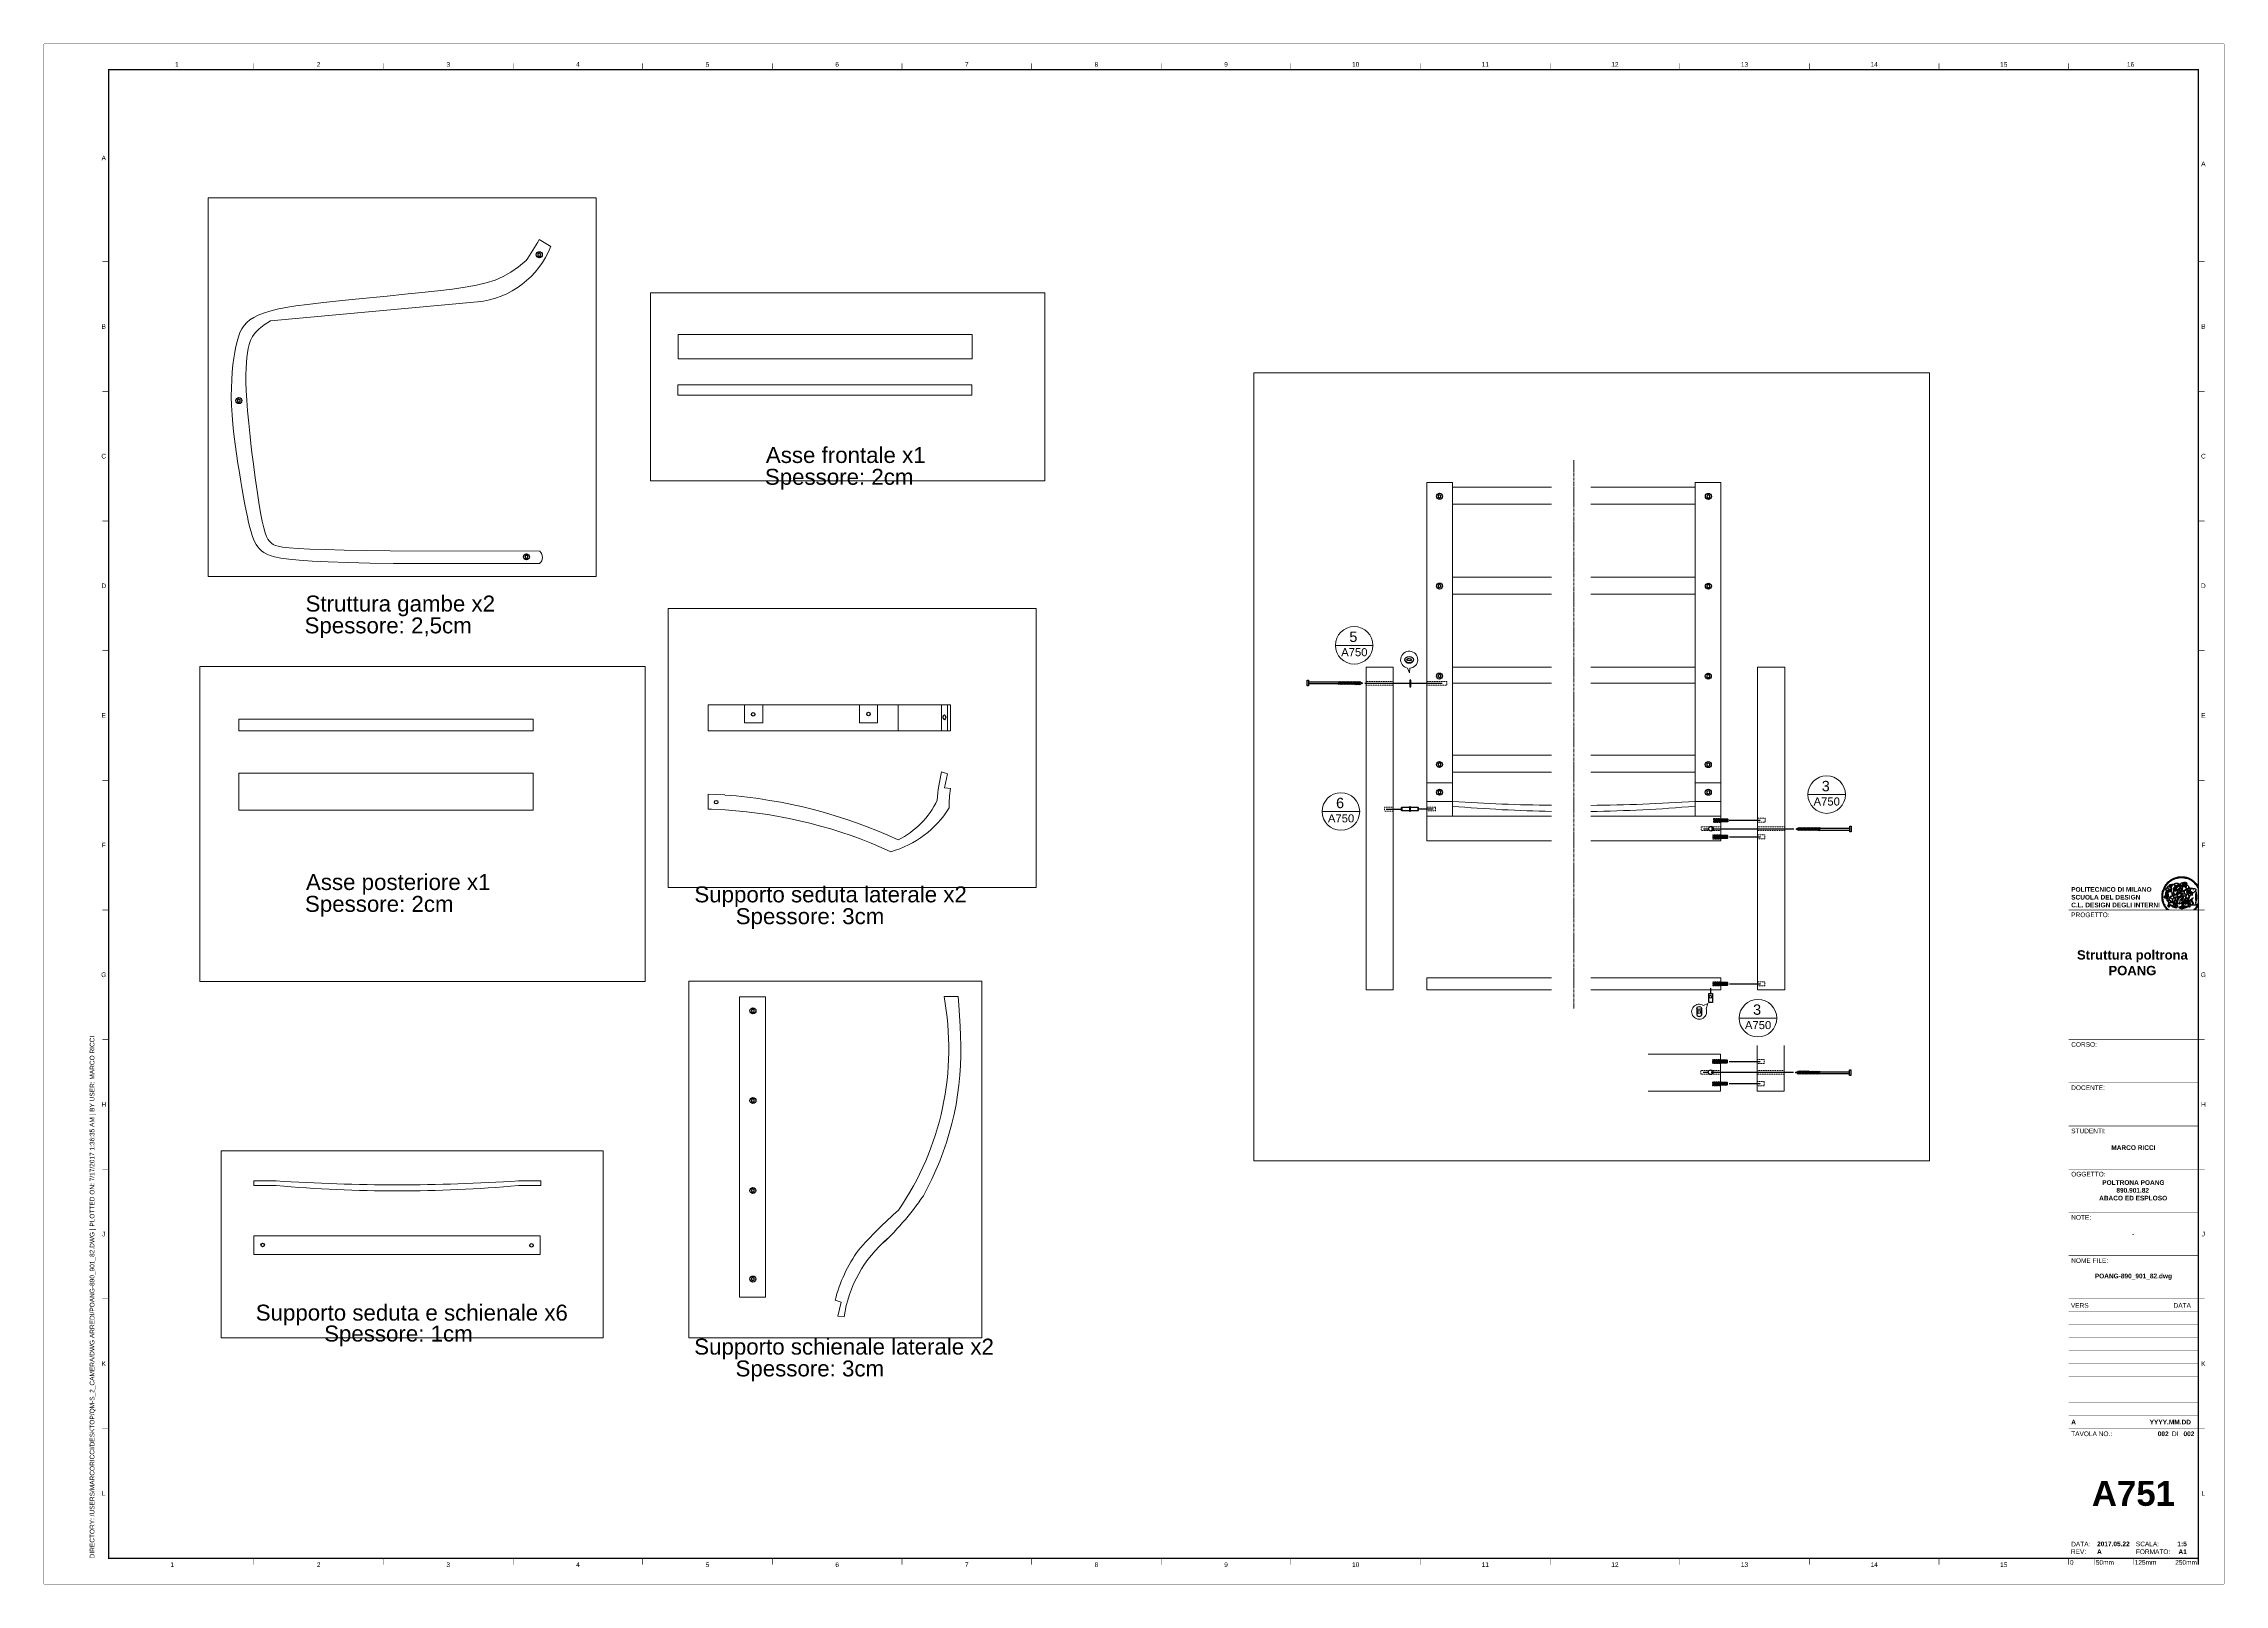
# Paper-space layout 'A751' of a CAD drawing. Header units: centimetres, sheet in millimetres. Extents: x 0 to 841, y 0 to 594.
# The model-space entities are those that its viewports show. They can reach past a viewport. Long polylines and large blocks are cut down to what shows.
import ezdxf
from ezdxf.enums import TextEntityAlignment as Align

# ---------------------------------------------------------------- set-up
doc = ezdxf.new("R2010")
doc.units = ezdxf.units.CM
doc.header["$MEASUREMENT"] = 0
doc.set_wipeout_variables(frame=1)
for name, pattern in [('CENTER2', [1.125, 0.75, -0.125, 0.125, -0.125]), ('HIDDEN2', [0.1875, 0.125, -0.0625]), ('HIDDENX2', [0.75, 0.5, -0.25])]:
    doc.linetypes.add(name, pattern=pattern)
doc.layers.add('A-ANNO-SYMB', color=5, linetype='Continuous', lineweight=18)
doc.layers.add('A-FURN', color=8, linetype='Continuous', lineweight=18)
for name, color, linetype in [('anno', 1, 'Continuous'), ('G-ANNO-LOGO', 3, 'Continuous'), ('G-ANNO-TEXT', 3, 'Continuous'), ('G-ANNO-TTLB', 3, 'Continuous'), ('viti e cerniere', 3, 'Continuous')]:
    doc.layers.add(name, color=color, linetype=linetype)
doc.layers.add('G-ANNO-NPLT', color=210, linetype='Continuous', plot=False)
doc.styles.add('ARIAL', font='Arial.ttf')
doc.styles.add('ARIAL-BOLD', font='Arial Bold.ttf')
doc.styles.add('E-ARIAL', font='Arial.ttf')
doc.styles.get("Standard").update_dxf_attribs({"font": 'Arial.ttf'})

# ---------------------------------------------------------------- blocks, each defined once
blk = doc.blocks.new('A1_GRID_LAYOUT')
at = {"layer": 'G-ANNO-NPLT', "const_width": 0.18}
for points in [[(841, 594), (0, 594)], [(0, 0), (0, 594)], [(841, 0), (841, 594)], [(841, 0), (0, 0)]]:
    blk.add_lwpolyline(points, dxfattribs=at)
at = {"layer": 'G-ANNO-TTLB', "const_width": 0.5, "flags": 128}
blk.add_lwpolyline([(25, 584), (25, 10), (831, 10), (831, 584)], close=True, dxfattribs=at)
at = {"layer": 'G-ANNO-TTLB', "const_width": 0.18, "flags": 128}
for points in [[(81, 586.5), (81, 584)], [(131, 586.5), (131, 584)], [(181, 586.5), (181, 584)], [(231, 586.5), (231, 584)], [(281, 586.5), (281, 584)], [(331, 586.5), (331, 584)], [(381, 586.5), (381, 584)], [(431, 586.5), (431, 584)], [(481, 586.5), (481, 584)], [(531, 586.5), (531, 584)], [(581, 586.5), (581, 584)], [(631, 586.5), (631, 584)], [(681, 586.5), (681, 584)], [(731, 586.5), (731, 584)], [(781, 586.5), (781, 584)], [(0, 578.5), (0, 576)], [(25, 510), (22.5, 510)], [(833.5, 510), (831, 510)], [(25, 460), (22.5, 460)], [(833.5, 460), (831, 460)], [(25, 410), (22.5, 410)], [(833.5, 410), (831, 410)], [(25, 360), (22.5, 360)], [(833.5, 360), (831, 360)], [(25, 310), (22.5, 310)], [(833.5, 310), (831, 310)], [(25, 260), (22.5, 260)], [(833.5, 260), (831, 260)], [(25, 210), (22.5, 210)], [(833.5, 210), (831, 210)], [(25, 160), (22.5, 160)], [(833.5, 160), (831, 160)], [(25, 110), (22.5, 110)], [(833.5, 110), (831, 110)], [(833.5, 110), (831, 110)], [(25, 60), (22.5, 60)], [(833.5, 60), (831, 60)], [(833.5, 60), (831, 60)], [(81, 10), (81, 7.5)], [(131, 10), (131, 7.5)], [(181, 10), (181, 7.5)], [(231, 10), (231, 7.5)], [(281, 10), (281, 7.5)], [(331, 10), (331, 7.5)], [(381, 10), (381, 7.5)], [(431, 10), (431, 7.5)], [(481, 10), (481, 7.5)], [(531, 10), (531, 7.5)], [(581, 10), (581, 7.5)], [(631, 10), (631, 7.5)], [(681, 10), (681, 7.5)], [(731, 10), (731, 7.5)], [(781, 10), (781, 7.5)]]:
    blk.add_lwpolyline(points, dxfattribs=at)
at = {"layer": 'G-ANNO-TTLB', "const_width": 0.18}
blk.add_lwpolyline([(716.5, 10), (776.5, 10)], dxfattribs=at)
at = {"layer": 'G-ANNO-TEXT', "style": 'ARIAL'}
for s, p in [('1', (51.35, 586.07)), ('2', (106, 586.07)), ('3', (156, 586.07)), ('4', (206, 586.07)), ('5', (256, 586.07)), ('6', (306, 586.07)), ('7', (356, 586.07)), ('8', (406, 586.07)), ('9', (456, 586.07)), ('10', (506, 586.07)), ('11', (556, 586.07)), ('12', (606, 586.07)), ('13', (656, 586.07)), ('14', (706, 586.07)), ('15', (756, 586.07)), ('16', (804.89, 586.07)), ('A', (23.09, 549.98)), ('A', (832.98, 547.71)), ('B', (23.09, 485)), ('B', (832.98, 485)), ('C', (23.09, 435)), ('C', (832.98, 435)), ('D', (23.09, 385)), ('D', (832.98, 385)), ('E', (23.09, 335)), ('E', (832.98, 335)), ('F', (23.09, 285)), ('F', (832.98, 285)), ('G', (23.09, 235)), ('G', (832.98, 235)), ('H', (23.09, 185)), ('H', (832.98, 185)), ('J', (23.09, 135)), ('J', (832.98, 135)), ('K', (23.09, 85)), ('K', (832.98, 85)), ('L', (23.09, 35)), ('L', (832.98, 35)), ('2', (106, 7.51)), ('3', (156, 7.51)), ('6', (306, 7.51)), ('8', (406, 7.51)), ('9', (456, 7.51)), ('10', (506, 7.51)), ('12', (606, 7.51)), ('13', (656, 7.51)), ('1', (49.49, 7.51)), ('4', (206, 7.51)), ('5', (256, 7.51)), ('7', (356, 7.51)), ('11', (556, 7.51)), ('14', (706, 7.51)), ('15', (756, 7.51))]:
    blk.add_text(s, height=1.8, dxfattribs=at).set_placement(p, align=Align.MIDDLE_CENTER)
at = {"layer": 'G-ANNO-TEXT', "insert": (17.7, 9.95), "char_height": 1.8, "attachment_point": 1, "rotation": 90, "style": 'ARIAL'}
blk.add_mtext_dynamic_manual_height_columns('DIRECTORY: /USERS/MARCORICCI/DESKTOP/QM-S_2_CAMERA/DWG ARREDI/POANG-890_901_82.DWG | PLOTTED ON: 7/17/2017 1:36:35 AM | BY USER: MARCO RICCI', width=412.209, gutter_width=9, heights=[0], dxfattribs=at)
blk = doc.blocks.new('logoPolimi')
for p, q in [((-2.37, 0.12), (-2.16, 0.11)), ((-2.37, 0.01), (-2.16, 0.01)), ((-2.36, 0.23), (-2.15, 0.21)), ((-2.35, 0.34), (-2.14, 0.31)), ((-2.33, 0.45), (-2.12, 0.41)), ((-2.3, 0.55), (-2.1, 0.51)), ((-2.28, 0.66), (-2.07, 0.6)), ((-2.24, 0.77), (-2.04, 0.7)), ((-2.2, 0.87), (-2.01, 0.79)), ((-2.16, 0.97), (-1.97, 0.89)), ((-2.11, 1.07), (-1.93, 0.98)), ((-2.06, 1.17), (-1.88, 1.07)), ((-2.01, 1.26), (-1.83, 1.15)), ((-1.94, 1.36), (-1.77, 1.24)), ((-1.88, 1.45), (-1.71, 1.32)), ((-1.84, 0.03), (-1.82, 0.35)), ((-1.81, 1.53), (-1.65, 1.4)), ((-1.74, 1.61), (-1.58, 1.47)), ((-1.73, 0.59), (-1.73, 0.59)), ((-1.73, 0.59), (-1.73, 0.59)), ((-1.66, 1.69), (-1.51, 1.54)), ((-1.65, 0.57), (-1.65, 0.57)), ((-1.59, 1.12), (-1.59, 1.12)), ((-1.58, 1.77), (-1.44, 1.61)), ((-1.51, 0.55), (-1.51, 0.55)), ((-1.51, 0.55), (-1.51, 0.55)), ((-1.49, 1.84), (-1.36, 1.68)), ((-1.41, 1.91), (-1.28, 1.74)), ((-1.32, 1.97), (-1.2, 1.8)), ((-1.31, 0.79), (-1.21, 0.75)), ((-1.21, 0.75), (-1.31, 0.79)), ((-1.21, 0.75), (-1.31, 0.79)), ((-1.22, 2.03), (-1.11, 1.85)), ((-1.21, 0.75), (-1.21, 0.75)), ((-1.21, 0.75), (-1.21, 0.75)), ((-1.19, 0.76), (-1.19, 0.76)), ((-1.19, 0.76), (-1.19, 0.76)), ((-1.17, 0.99), (-1.18, 0.99)), ((-1.18, 0.99), (-1.17, 0.99)), ((-1.16, 0.57), (-1.16, 0.57)), ((-1.16, 0.57), (-1.16, 0.57)), ((-1.13, 2.09), (-1.03, 1.9)), ((-1.1, 0.01), (-0.99, 0.06)), ((-0.99, 0.06), (-1.1, 0.01)), ((-0.99, 0.06), (-1.1, 0.01)), ((-1.03, 2.14), (-0.94, 1.95)), ((-0.99, 0.06), (-0.99, 0.06)), ((-0.99, 0.06), (-0.99, 0.06)), ((-0.97, 0.79), (-0.98, 0.79)), ((-0.89, 0.84), (-0.97, 0.79)), ((-0.97, 0.79), (-0.89, 0.84)), ((-0.96, 1.41), (-0.96, 1.41)), ((-0.96, 1.41), (-0.96, 1.41)), ((-0.93, 2.18), (-0.84, 1.99)), ((-0.89, 0.84), (-0.82, 0.87)), ((-0.82, 0.87), (-0.89, 0.84)), ((-0.89, 0.84), (-0.82, 0.87)), ((-0.88, 0.83), (-0.89, 0.84)), ((-0.85, 1.39), (-0.85, 1.39)), ((-0.85, 1.39), (-0.85, 1.39)), ((-0.84, 0.14), (-0.84, 0.14)), ((-0.83, 2.22), (-0.75, 2.03)), ((-0.77, 1.08), (-0.78, 1.08)), ((-0.78, 1.08), (-0.77, 1.08)), ((-0.61, 1.12), (-0.77, 1.08)), ((-0.77, 1.08), (-0.61, 1.12)), ((-0.77, 1.08), (-0.61, 1.12)), ((-0.75, 1.3), (-0.76, 1.29)), ((-0.76, 1.29), (-0.75, 1.3)), ((-0.72, 2.26), (-0.66, 2.06)), ((-0.65, 0.99), (-0.7, 0.96)), ((-0.69, 0.18), (-0.68, 0.18)), ((-0.66, 0.93), (-0.66, 0.93)), ((-0.66, 0.93), (-0.64, 0.93)), ((-0.66, 0.93), (-0.66, 0.93)), ((-0.66, 0.93), (-0.66, 0.93)), ((-0.63, 1.01), (-0.63, 1.01)), ((-0.63, 1.01), (-0.62, 1.01)), ((-0.63, 0.66), (-0.63, 0.66)), ((-0.61, 2.29), (-0.56, 2.09)), ((-0.6, 1.12), (-0.61, 1.12)), ((-0.61, 1.12), (-0.6, 1.12)), ((-0.61, 1.12), (-0.6, 1.12)), ((-0.61, 0.86), (-0.57, 0.85)), ((-0.57, 0.85), (-0.61, 0.86)), ((-0.61, 0.86), (-0.57, 0.85)), ((-0.53, 1.08), (-0.6, 1.12)), ((-0.6, 1.12), (-0.6, 1.11)), ((-0.6, 1.12), (-0.53, 1.08)), ((-0.57, 0.8), (-0.59, 0.8)), ((-0.57, 0.85), (-0.53, 0.84)), ((-0.57, 0.85), (-0.57, 0.85)), ((-0.57, 0.85), (-0.57, 0.85)), ((-0.57, 0.85), (-0.53, 0.84)), ((-0.56, 0.29), (-0.49, 0.48)), ((-0.56, 0.14), (-0.56, 0.29)), ((-0.5, 0.11), (-0.56, 0.14)), ((-0.53, 0.84), (-0.51, 0.84)), ((-0.53, 0.84), (-0.51, 0.84)), ((-0.53, 0.84), (-0.53, 0.84)), ((-0.51, 2.32), (-0.46, 2.11)), ((-0.51, 0.11), (-0.51, 0.11)), ((-0.51, 0.11), (-0.51, 0.11)), ((-0.34, 0.33), (-0.5, 0.11)), ((-0.49, 0.48), (-0.41, 0.55)), ((-0.42, 0.8), (-0.47, 0.79)), ((-0.42, 0.8), (-0.47, 0.79)), ((-0.47, 0.79), (-0.45, 0.76)), ((-0.47, 0.79), (-0.45, 0.76)), ((-0.45, 1.14), (-0.42, 1.11)), ((-0.42, 1.26), (-0.36, 1.22)), ((-0.41, 0.55), (-0.34, 0.49)), ((-0.4, 2.34), (-0.36, 2.13)), ((-0.4, 1.37), (-0.38, 1.38)), ((-0.39, 1.37), (-0.4, 1.37)), ((-0.35, 1.33), (-0.4, 1.37)), ((-0.39, 1.24), (-0.4, 1.23)), ((-0.38, 1.14), (-0.38, 1.14)), ((-0.34, 0.49), (-0.09, 0.48)), ((-0.16, 0.32), (-0.34, 0.33)), ((-0.14, 0.32), (-0.31, 0.34)), ((-0.29, 2.35), (-0.26, 2.14)), ((-0.28, 1.3), (-0.29, 1.3)), ((-0.28, 1.3), (-0.28, 1.3)), ((-0.18, 2.36), (-0.16, 2.15)), ((-0.16, 1.24), (-0.16, 1.25)), ((-0.16, 1.25), (-0.16, 1.25)), ((-0.16, 0.49), (-0.14, 0.64)), ((-0.06, 0.27), (-0.16, 0.32)), ((-0.1, 0.88), (-0.09, 0.87)), ((-0.08, 1.37), (-0.08, 1.38)), ((-0.08, 1.23), (-0.05, 1.21)), ((-0.05, 1.21), (-0.08, 1.23)), ((-0.08, 1.23), (-0.05, 1.21)), ((-0.07, 2.37), (-0.06, 2.16)), ((-0.03, 0.26), (-0.06, 0.27)), ((-0.05, 1.21), (-0.04, 1.21)), ((-0.04, 1.21), (-0.05, 1.21)), ((-0.04, 1.21), (-0.04, 1.21)), ((-0.04, 1.21), (-0.04, 1.21)), ((-0.04, 0.48), (-0.03, 0.26)), ((0.03, 1.15), (0.03, 1.15)), ((0.03, 0.66), (0.03, 0.67)), ((0.04, 2.37), (0.04, 2.16)), ((0.07, 0.58), (0.07, 0.57)), ((0.1, 1.18), (0.1, 1.18)), ((0.1, 0.84), (0.1, 0.84)), ((0.13, 1.32), (0.17, 1.19)), ((0.15, 2.36), (0.14, 2.16)), ((0.14, 0.71), (0.34, 0.65)), ((0.31, 0.56), (0.17, 0.63)), ((0.26, 2.36), (0.24, 2.15)), ((0.27, 1.61), (0.27, 1.61)), ((0.27, 1.61), (0.27, 1.61)), ((0.27, 1.61), (0.27, 1.61)), ((0.29, 1.29), (0.29, 1.29)), ((0.29, 1.29), (0.29, 1.29)), ((0.29, 1.29), (0.29, 1.29)), ((0.29, 1.29), (0.29, 1.29)), ((0.33, 0.49), (0.34, 0.49)), ((0.33, 0.03), (0.35, 0.03)), ((0.33, 0.03), (0.35, 0.03)), ((0.37, 2.34), (0.34, 2.13)), ((0.34, 0.65), (0.34, 0.64)), ((0.35, 0.03), (0.57, 0.06)), ((0.35, 0.03), (0.57, 0.06)), ((0.35, 0.03), (0.35, 0.03)), ((0.35, 0.03), (0.35, 0.03)), ((0.38, 1.36), (0.37, 1.35)), ((0.38, 0.34), (0.37, 0.34)), ((0.38, 0.34), (0.38, 0.34)), ((0.43, 0.67), (0.39, 0.64)), ((0.48, 2.32), (0.44, 2.12)), ((0.49, 1.05), (0.51, 1.13)), ((0.51, 1.13), (0.49, 1.05)), ((0.49, 1.05), (0.51, 1.13)), ((0.51, 1.31), (0.5, 1.29)), ((0.51, 1.13), (0.52, 1.23)), ((0.52, 1.23), (0.51, 1.23)), ((0.51, 1.23), (0.52, 1.23)), ((0.52, 1.23), (0.51, 1.13)), ((0.51, 1.13), (0.52, 1.23)), ((0.52, 1.24), (0.6, 1.37)), ((0.52, 1.23), (0.6, 1.36)), ((0.6, 1.36), (0.52, 1.23)), ((0.52, 1.23), (0.52, 1.23)), ((0.52, 1.23), (0.52, 1.24)), ((0.52, 1.23), (0.52, 1.23)), ((0.55, 1.07), (0.53, 1.06)), ((0.53, 1.04), (0.53, 1.06)), ((0.53, 1.05), (0.53, 1.04)), ((0.59, 2.3), (0.54, 2.09)), ((0.54, 0.3), (0.63, 0.32)), ((0.54, -0.08), (0.61, 0.06)), ((0.61, 0.06), (0.54, -0.08)), ((0.54, -0.08), (0.61, 0.06)), ((0.56, 0.19), (0.59, 0.21)), ((0.57, 1.07), (0.57, 1.07)), ((0.57, 1.07), (0.57, 1.07)), ((0.57, 1.07), (0.57, 1.07)), ((0.57, 1.07), (0.57, 1.07)), ((0.57, 1.07), (0.57, 1.07)), ((0.57, 1.07), (0.57, 1.07)), ((0.57, 1.07), (0.57, 1.07)), ((0.58, 0.3), (0.59, 0.29)), ((0.59, 0.78), (0.59, 0.79)), ((0.59, 0.79), (0.59, 0.79)), ((0.59, 0.79), (0.59, 0.79)), ((0.59, 0.79), (0.59, 0.78)), ((0.61, 0.06), (0.6, 0.07)), ((0.6, 0.07), (0.61, 0.06)), ((0.61, 0.06), (0.61, 0.07)), ((0.62, 0.21), (0.65, 0.22)), ((0.69, 2.27), (0.63, 2.07)), ((0.64, 1.37), (0.65, 1.37)), ((0.69, 0.86), (0.68, 0.86)), ((0.68, 0.86), (0.69, 0.86)), ((0.68, 0.76), (0.68, 0.76)), ((0.8, 2.23), (0.73, 2.03)), ((0.76, 0.26), (0.76, 0.26)), ((0.9, 2.19), (0.82, 2)), ((0.82, 0.35), (0.84, 0.36)), ((0.82, 0.35), (0.82, 0.35)), ((0.84, 0.36), (0.84, 0.37)), ((0.85, 0.34), (1.05, 0.35)), ((1, 2.15), (0.91, 1.96)), ((0.93, 1.05), (0.93, 1.05)), ((0.93, 1.05), (0.93, 1.05)), ((0.93, 1.05), (0.93, 1.04)), ((0.93, 1.05), (0.93, 1.05)), ((0.97, 0.66), (0.96, 0.66)), ((1.01, 0.97), (0.98, 0.96)), ((1.1, 2.1), (1, 1.91)), ((1.2, 2.04), (1.09, 1.86)), ((1.17, 0.96), (1.17, 0.95)), ((1.17, 0.95), (1.17, 0.95)), ((1.29, 1.99), (1.18, 1.81)), ((1.38, 1.92), (1.26, 1.75)), ((1.34, 0.37), (1.26, 0.04)), ((1.27, 0.37), (1.27, 0.38)), ((1.28, 0.95), (1.28, 0.95)), ((1.47, 1.86), (1.34, 1.69)), ((1.37, 0.73), (1.46, 0.81)), ((1.41, 0.4), (1.41, 0.41)), ((1.56, 1.79), (1.42, 1.63)), ((1.64, 1.71), (1.49, 1.56)), ((1.49, 0.9), (1.57, 0.92)), ((1.72, 1.63), (1.56, 1.49)), ((1.67, 0.6), (1.57, 0.53)), ((1.79, 1.55), (1.63, 1.41)), ((1.86, 1.47), (1.7, 1.34)), ((1.93, 1.38), (1.76, 1.26)), ((1.99, 1.29), (1.81, 1.17)), ((2.05, 1.19), (1.87, 1.09)), ((2.1, 1.1), (1.92, 1)), ((2.15, 1), (1.96, 0.91)), ((2.19, 0.9), (2, 0.82)), ((2.23, 0.79), (2.04, 0.72)), ((2.27, 0.69), (2.07, 0.63)), ((2.3, 0.58), (2.09, 0.53)), ((2.32, 0.47), (2.12, 0.43)), ((2.34, 0.37), (2.13, 0.33)), ((2.36, 0.26), (2.15, 0.23)), ((2.37, 0.15), (2.16, 0.13)), ((2.37, 0.04), (2.16, 0.03)), ((-2.37, -0.1), (-2.16, -0.09)), ((-2.36, -0.21), (-2.15, -0.19)), ((-2.35, -0.32), (-2.14, -0.29)), ((-2.33, -0.43), (-2.12, -0.39)), ((-2.31, -0.54), (-2.1, -0.49)), ((-2.28, -0.65), (-2.08, -0.59)), ((-2.25, -0.75), (-2.05, -0.69)), ((-2.21, -0.86), (-2.02, -0.78)), ((-2.17, -0.96), (-1.98, -0.87)), ((-2.12, -1.06), (-1.93, -0.96)), ((-2.07, -1.16), (-1.89, -1.05)), ((-2.04, -0.15), (-1.97, -0.2)), ((-2.01, -1.25), (-1.84, -1.14)), ((-1.95, -1.34), (-1.78, -1.22)), ((-1.89, -1.43), (-1.72, -1.31)), ((-1.82, -1.52), (-1.66, -1.38)), ((-1.75, -1.6), (-1.59, -1.46)), ((-1.67, -1.68), (-1.52, -1.53)), ((-1.58, -0.12), (-1.6, -0.18)), ((-1.6, -0.18), (-1.58, -0.28)), ((-1.57, -0.54), (-1.59, -0.54)), ((-1.59, -0.54), (-1.59, -0.54)), ((-1.59, -1.76), (-1.45, -1.6)), ((-1.56, -0.32), (-1.56, -0.31)), ((-1.56, -0.31), (-1.56, -0.31)), ((-1.53, -0.65), (-1.53, -0.65)), ((-1.53, -0.65), (-1.53, -0.65)), ((-1.51, -1.83), (-1.37, -1.67)), ((-1.48, -0.86), (-1.48, -0.85)), ((-1.42, -0.37), (-1.42, -0.37)), ((-1.42, -1.9), (-1.29, -1.73)), ((-1.38, -0.46), (-1.38, -0.46)), ((-1.33, -1.96), (-1.21, -1.79)), ((-1.31, -0.24), (-1.31, -0.23)), ((-1.31, -0.23), (-1.31, -0.24)), ((-1.24, -2.02), (-1.13, -1.84)), ((-1.23, -0.19), (-1.23, -0.19)), ((-1.23, -0.19), (-1.23, -0.19)), ((-1.23, -0.19), (-1.23, -0.19)), ((-1.23, -0.19), (-1.23, -0.19)), ((-1.14, -2.08), (-1.04, -1.89)), ((-1.04, -2.13), (-0.95, -1.94)), ((-1.01, -0.39), (-1.02, -0.39)), ((-1.02, -0.39), (-1.01, -0.39)), ((-1.02, -0.7), (-1.02, -0.7)), ((-1.02, -0.7), (-1.02, -0.7)), ((-1.02, -0.7), (-1.02, -0.7)), ((-0.94, -2.18), (-0.86, -1.98)), ((-0.84, -2.22), (-0.77, -2.02)), ((-0.79, -0.51), (-0.83, -0.58)), ((-0.83, -0.58), (-0.79, -0.51)), ((-0.83, -0.58), (-0.79, -0.51)), ((-0.78, -1.05), (-0.83, -0.94)), ((-0.83, -0.94), (-0.78, -1.05)), ((-0.83, -0.94), (-0.83, -0.94)), ((-0.83, -0.94), (-0.78, -1.05)), ((-0.82, -1.23), (-0.82, -1.23)), ((-0.82, -1.23), (-0.77, -1.23)), ((-0.77, -1.23), (-0.82, -1.23)), ((-0.82, -1.23), (-0.82, -1.23)), ((-0.77, -1.23), (-0.82, -1.23)), ((-0.75, -0.96), (-0.8, -0.89)), ((-0.8, -0.89), (-0.79, -0.92)), ((-0.79, -0.92), (-0.8, -0.89)), ((-0.8, -0.89), (-0.75, -0.96)), ((-0.79, -0.92), (-0.8, -0.89)), ((-0.8, -0.89), (-0.8, -0.89)), ((-0.8, -0.89), (-0.75, -0.96)), ((-0.79, -0.92), (-0.78, -0.95)), ((-0.78, -0.95), (-0.79, -0.92)), ((-0.78, -0.95), (-0.79, -0.92)), ((-0.77, -0.49), (-0.78, -0.48)), ((-0.78, -0.48), (-0.77, -0.49)), ((-0.78, -0.95), (-0.76, -1)), ((-0.76, -1), (-0.78, -0.95)), ((-0.76, -1), (-0.78, -0.95)), ((-0.71, -0.89), (-0.75, -0.87)), ((-0.75, -0.87), (-0.71, -0.89)), ((-0.75, -0.87), (-0.71, -0.89)), ((-0.72, -1.01), (-0.75, -0.96)), ((-0.75, -0.96), (-0.72, -1.01)), ((-0.75, -0.96), (-0.72, -1.01)), ((-0.74, -2.25), (-0.67, -2.05)), ((-0.64, -0.93), (-0.71, -0.89)), ((-0.71, -0.89), (-0.64, -0.93)), ((-0.71, -0.89), (-0.64, -0.93)), ((-0.66, -0.53), (-0.66, -0.53)), ((-0.66, -0.53), (-0.66, -0.53)), ((-0.66, -0.53), (-0.66, -0.53)), ((-0.63, -2.29), (-0.57, -2.08)), ((-0.52, -2.31), (-0.48, -2.11)), ((-0.39, -0.81), (-0.51, -0.69)), ((-0.51, -1.04), (-0.5, -1.04)), ((-0.48, -0.42), (-0.48, -0.42)), ((-0.48, -0.42), (-0.48, -0.42)), ((-0.48, -0.42), (-0.48, -0.42)), ((-0.42, -2.33), (-0.38, -2.13)), ((-0.41, -0.51), (-0.41, -0.51)), ((-0.38, -0.05), (-0.39, -0.12)), ((-0.39, -0.12), (-0.37, -0.1)), ((-0.35, -0.14), (-0.37, -0.08)), ((-0.37, -0.09), (-0.37, -0.09)), ((-0.33, -0.12), (-0.35, -0.14)), ((-0.32, -0.14), (-0.35, -0.14)), ((-0.35, -0.18), (-0.34, -0.22)), ((-0.34, -0.08), (-0.29, -0.16)), ((-0.34, -0.22), (-0.34, -0.22)), ((-0.27, -0.17), (-0.32, -0.14)), ((-0.31, -2.35), (-0.28, -2.14)), ((-0.25, -0.91), (-0.26, -0.9)), ((-0.26, -1.29), (0.1, -1.2)), ((0.1, -1.2), (-0.26, -1.29)), ((0.08, -1.4), (-0.26, -1.29)), ((-0.26, -1.29), (0.08, -1.4)), ((-0.26, -1.38), (-0.26, -1.29)), ((-0.26, -1.29), (-0.26, -1.29)), ((-0.26, -1.29), (-0.26, -1.38)), ((-0.26, -1.29), (0.08, -1.4)), ((-0.26, -1.29), (-0.26, -1.29)), ((0.08, -1.49), (-0.26, -1.38)), ((-0.26, -1.38), (0.09, -1.49)), ((-0.2, -2.36), (-0.18, -2.15)), ((-0.14, -0.15), (-0.16, -0.13)), ((-0.11, -0.04), (-0.12, -0.05)), ((-0.09, -2.37), (-0.08, -2.16)), ((-0.04, -0.41), (-0.01, -0.44)), ((-0.01, -0.44), (-0.04, -0.41)), ((-0.04, -0.41), (-0.01, -0.44)), ((0.03, -2.37), (0.02, -2.16)), ((0.07, -0.84), (0.07, -0.84)), ((0.07, -0.84), (0.07, -0.84)), ((0.1, -1.2), (0.08, -1.32)), ((0.08, -1.32), (0.13, -1.2)), ((0.08, -1.4), (0.72, -1.22)), ((0.72, -1.22), (0.08, -1.4)), ((0.08, -1.4), (0.72, -1.22)), ((0.72, -1.31), (0.08, -1.49)), ((0.08, -1.44), (0.08, -1.4)), ((0.08, -1.4), (0.08, -1.44)), ((0.08, -1.4), (0.08, -1.49)), ((0.08, -1.49), (0.08, -1.44)), ((0.08, -1.44), (0.08, -1.44)), ((0.08, -1.44), (0.08, -1.45)), ((0.08, -1.45), (0.08, -1.46)), ((0.08, -1.46), (0.08, -1.49)), ((0.1, -1.01), (0.09, -0.86)), ((0.1, -1.01), (0.09, -0.86)), ((0.09, -1.49), (0.72, -1.31)), ((0.1, -1.2), (0.12, -1.04)), ((0.12, -1.04), (0.1, -1.2)), ((0.13, -1.2), (0.1, -1.2)), ((0.1, -1.2), (0.13, -1.2)), ((0.13, -1.2), (0.1, -1.2)), ((0.1, -1.2), (0.1, -1.2)), ((0.11, -0.44), (0.11, -0.44)), ((0.11, -0.44), (0.11, -0.44)), ((0.12, -0.21), (0.12, -0.21)), ((0.12, -0.21), (0.12, -0.21)), ((0.12, -0.21), (0.12, -0.21)), ((0.12, -0.21), (0.12, -0.21)), ((0.12, -0.21), (0.12, -0.21)), ((0.12, -0.21), (0.12, -0.21)), ((0.12, -0.21), (0.12, -0.21)), ((0.12, -0.21), (0.12, -0.21)), ((0.12, -0.21), (0.12, -0.21)), ((0.12, -0.21), (0.12, -0.21)), ((0.12, -0.21), (0.12, -0.21)), ((0.12, -0.21), (0.12, -0.21)), ((0.12, -0.21), (0.12, -0.21)), ((0.12, -0.56), (0.14, -0.53)), ((0.14, -0.53), (0.12, -0.56)), ((0.12, -0.56), (0.14, -0.53)), ((0.12, -1.04), (0.12, -1.04)), ((0.12, -1.04), (0.12, -1.04)), ((0.12, -1.04), (0.12, -1.04)), ((0.14, -2.37), (0.12, -2.16)), ((0.21, -0.99), (0.13, -1.2)), ((0.13, -1.2), (0.21, -0.99)), ((0.36, -1.14), (0.13, -1.2)), ((0.13, -1.2), (0.26, -1.17)), ((0.14, -0.53), (0.16, -0.49)), ((0.16, -0.49), (0.14, -0.53)), ((0.14, -0.53), (0.16, -0.49)), ((0.16, -0.49), (0.16, -0.49)), ((0.16, -0.49), (0.16, -0.49)), ((0.28, -1.19), (0.21, -0.99)), ((0.21, -0.99), (0.31, -1.27)), ((0.25, -2.36), (0.22, -2.15)), ((0.24, -0.17), (0.24, -0.16)), ((0.24, -0.16), (0.24, -0.17)), ((0.25, -0.84), (0.25, -0.88)), ((0.25, -0.88), (0.25, -0.84)), ((0.25, -0.88), (0.25, -0.84)), ((0.25, -0.88), (0.29, -1.17)), ((0.26, -0.88), (0.25, -0.88)), ((0.31, -1.27), (0.25, -0.88)), ((0.26, -1.17), (0.28, -1.16)), ((0.28, -1.16), (0.36, -1.14)), ((0.29, -1.17), (0.28, -1.19)), ((0.35, -2.34), (0.32, -2.14)), ((0.36, -1.14), (0.72, -1.22)), ((0.72, -1.22), (0.36, -1.14)), ((0.46, -2.32), (0.42, -2.12)), ((0.49, -0.31), (0.49, -0.31)), ((0.49, -0.31), (0.49, -0.31)), ((0.5, -0.27), (0.5, -0.27)), ((0.51, -0.27), (0.51, -0.27)), ((0.57, -2.3), (0.52, -2.1)), ((0.68, -2.27), (0.62, -2.07)), ((0.78, -2.24), (0.71, -2.04)), ((0.72, -0.81), (0.75, -0.89)), ((0.72, -1.22), (0.72, -1.31)), ((0.72, -1.31), (0.72, -1.22)), ((0.74, -0.23), (0.74, -0.23)), ((0.74, -0.23), (0.75, -0.24)), ((0.75, -0.23), (0.75, -0.23)), ((0.89, -2.2), (0.81, -2)), ((0.86, -0.25), (0.82, -0.34)), ((0.87, -0.22), (0.86, -0.23)), ((0.87, -0.22), (0.86, -0.25)), ((0.99, -2.15), (0.9, -1.96)), ((0.96, -0.58), (0.96, -0.57)), ((1.09, -2.11), (0.99, -1.92)), ((1.05, -1.05), (1.04, -1.05)), ((1.19, -2.05), (1.08, -1.87)), ((1.28, -2), (1.17, -1.82)), ((1.37, -1.93), (1.25, -1.76)), ((1.31, -0.27), (1.3, -0.26)), ((1.3, -0.26), (1.3, -0.26)), ((1.3, -0.26), (1.3, -0.26)), ((1.3, -0.26), (1.31, -0.27)), ((1.3, -0.26), (1.3, -0.26)), ((1.46, -1.87), (1.33, -1.7)), ((1.54, -1.8), (1.41, -1.64)), ((1.63, -1.72), (1.48, -1.57)), ((1.71, -1.65), (1.55, -1.5)), ((1.78, -1.57), (1.62, -1.43)), ((1.85, -1.48), (1.69, -1.35)), ((1.92, -1.39), (1.75, -1.27)), ((1.98, -1.3), (1.81, -1.19)), ((2.04, -1.21), (1.86, -1.1)), ((2.09, -1.11), (1.91, -1.01)), ((2.14, -1.01), (1.95, -0.92)), ((2.19, -0.91), (1.99, -0.83)), ((2.23, -0.81), (2.03, -0.74)), ((2.26, -0.7), (2.06, -0.64)), ((2.29, -0.6), (2.09, -0.55)), ((2.32, -0.49), (2.11, -0.45)), ((2.34, -0.38), (2.13, -0.35)), ((2.35, -0.27), (2.15, -0.25)), ((2.37, -0.08), (2.16, -0.07)), ((2.36, -0.16), (2.16, -0.15))]:
    blk.add_line(p, q)
for points in [[(-1.9, 0.12), (-1.94, 0.02), (-2.05, -0.09), (-2.05, -0.09)], [(-1.86, 0.38), (-1.86, 0.38), (-1.87, 0.19), (-1.9, 0.12)], [(-1.76, 0.6), (-1.76, 0.6), (-1.84, 0.57), (-1.86, 0.38)], [(-1.86, -0.04), (-1.84, 0.02), (-1.84, 0.03), (-1.84, 0.03)], [(-1.82, 0.78), (-1.83, 0.8), (-1.85, 0.86), (-1.83, 0.88)], [(-1.82, 0.78), (-1.83, 0.8), (-1.85, 0.86), (-1.83, 0.88)], [(-1.83, 0.88), (-1.81, 0.9), (-1.76, 0.96), (-1.76, 0.96)], [(-1.83, 0.88), (-1.81, 0.9), (-1.76, 0.96), (-1.76, 0.96)], [(-1.76, 0.6), (-1.83, 0.7), (-1.78, 0.74), (-1.78, 0.74)], [(-1.78, 0.74), (-1.79, 0.74), (-1.83, 0.7), (-1.76, 0.6)], [(-1.78, 0.74), (-1.8, 0.76), (-1.81, 0.78), (-1.82, 0.78)], [(-1.78, 0.74), (-1.8, 0.76), (-1.81, 0.78), (-1.82, 0.78)], [(-1.82, 0.35), (-1.81, 0.5), (-1.73, 0.59), (-1.73, 0.59)], [(-1.82, -0.19), (-1.73, -0.07), (-1.75, 0.14), (-1.75, 0.3)], [(-1.75, 0.33), (-1.75, 0.17), (-1.73, -0.05), (-1.8, -0.17)], [(-1.78, 0.74), (-1.75, 0.72), (-1.72, 0.69), (-1.68, 0.7)], [(-1.68, 0.7), (-1.72, 0.69), (-1.75, 0.72), (-1.78, 0.74)], [(-1.68, 0.7), (-1.72, 0.69), (-1.75, 0.72), (-1.78, 0.74)], [(-1.78, 0.74), (-1.78, 0.74), (-1.78, 0.74), (-1.78, 0.74)], [(-1.76, 0.96), (-1.68, 1.1), (-1.59, 1.12), (-1.59, 1.12)], [(-1.76, 0.96), (-1.68, 1.1), (-1.6, 1.12), (-1.6, 1.12)], [(-1.73, 0.59), (-1.74, 0.59), (-1.75, 0.6), (-1.76, 0.6)], [(-1.73, 0.59), (-1.74, 0.59), (-1.75, 0.6), (-1.76, 0.6)], [(-1.75, 0.3), (-1.76, 0.47), (-1.65, 0.57), (-1.65, 0.57)], [(-1.65, 0.57), (-1.65, 0.57), (-1.76, 0.5), (-1.75, 0.33)], [(-1.65, 0.57), (-1.68, 0.58), (-1.7, 0.58), (-1.73, 0.59)], [(-1.65, 0.57), (-1.68, 0.58), (-1.7, 0.58), (-1.73, 0.59)], [(-1.5, 0.71), (-1.53, 0.74), (-1.61, 0.71), (-1.68, 0.7)], [(-1.68, 0.7), (-1.61, 0.71), (-1.53, 0.73), (-1.5, 0.71)], [(-1.5, 0.71), (-1.53, 0.73), (-1.61, 0.71), (-1.68, 0.7)], [(-1.51, 0.55), (-1.56, 0.56), (-1.61, 0.56), (-1.65, 0.57)], [(-1.65, 0.57), (-1.61, 0.56), (-1.56, 0.56), (-1.51, 0.55)], [(-1.51, 0.55), (-1.56, 0.56), (-1.61, 0.56), (-1.65, 0.57)], [(-1.59, 1.12), (-1.6, 1.06), (-1.61, 0.99), (-1.61, 0.97)], [(-1.61, 0.97), (-1.61, 0.99), (-1.6, 1.06), (-1.59, 1.12)], [(-1.61, 0.97), (-1.61, 0.99), (-1.6, 1.06), (-1.59, 1.12)], [(-1.61, 0.97), (-1.61, 0.95), (-1.56, 0.88), (-1.54, 0.87)], [(-1.54, 0.87), (-1.56, 0.88), (-1.61, 0.95), (-1.61, 0.97)], [(-1.54, 0.87), (-1.56, 0.88), (-1.61, 0.96), (-1.61, 0.97)], [(-1.59, 1.12), (-1.59, 1.13), (-1.59, 1.15), (-1.58, 1.16)], [(-1.59, 1.12), (-1.59, 1.13), (-1.59, 1.15), (-1.58, 1.16)], [(-1.58, 1.16), (-1.57, 1.21), (-1.52, 1.23), (-1.49, 1.25)], [(-1.58, 1.16), (-1.57, 1.21), (-1.52, 1.23), (-1.49, 1.25)], [(-1.58, 0.36), (-1.58, 0.48), (-1.51, 0.55), (-1.51, 0.55)], [(-1.51, 0.55), (-1.51, 0.55), (-1.58, 0.48), (-1.58, 0.36)], [(-1.51, 0.55), (-1.51, 0.55), (-1.58, 0.48), (-1.58, 0.36)], [(-1.55, 0.04), (-1.55, 0.08), (-1.58, 0.25), (-1.58, 0.36)], [(-1.58, 0.36), (-1.58, 0.25), (-1.55, 0.08), (-1.55, 0.04)], [(-1.58, 0.36), (-1.58, 0.25), (-1.55, 0.08), (-1.55, 0.04)], [(-1.58, -0.12), (-1.57, -0.06), (-1.55, 0.02), (-1.55, 0.04)], [(-1.55, 0.04), (-1.55, 0.02), (-1.57, -0.06), (-1.58, -0.12)], [(-1.55, 0.04), (-1.55, 0.02), (-1.56, -0.04), (-1.57, -0.1)], [(-1.54, 0.87), (-1.52, 0.85), (-1.47, 0.83), (-1.44, 0.83)], [(-1.44, 0.83), (-1.47, 0.83), (-1.52, 0.85), (-1.54, 0.87)], [(-1.45, 0.83), (-1.47, 0.83), (-1.52, 0.85), (-1.54, 0.87)], [(-1.51, 0.55), (-1.33, 0.54), (-1.16, 0.57), (-1.16, 0.57)], [(-1.16, 0.57), (-1.16, 0.57), (-1.33, 0.54), (-1.51, 0.55)], [(-1.16, 0.57), (-1.16, 0.57), (-1.33, 0.54), (-1.51, 0.55)], [(-1.5, 0.71), (-1.46, 0.68), (-1.4, 0.62), (-1.33, 0.66)], [(-1.33, 0.66), (-1.4, 0.62), (-1.46, 0.68), (-1.5, 0.71)], [(-1.33, 0.66), (-1.4, 0.62), (-1.46, 0.68), (-1.5, 0.71)], [(-1.49, 1.25), (-1.46, 1.26), (-1.42, 1.33), (-1.39, 1.36)], [(-1.49, 1.25), (-1.46, 1.27), (-1.43, 1.34), (-1.39, 1.36)], [(-1.31, 0.79), (-1.33, 0.79), (-1.42, 0.83), (-1.45, 0.83)], [(-1.44, 0.83), (-1.42, 0.83), (-1.33, 0.79), (-1.31, 0.79)], [(-1.31, 0.79), (-1.33, 0.79), (-1.42, 0.83), (-1.44, 0.83)], [(-1.35, 1.1), (-1.4, 1.17), (-1.36, 1.23), (-1.29, 1.31)], [(-1.29, 1.31), (-1.36, 1.23), (-1.4, 1.17), (-1.35, 1.1)], [(-1.35, 1.1), (-1.4, 1.17), (-1.36, 1.23), (-1.29, 1.31)], [(-1.39, 1.36), (-1.35, 1.38), (-1.26, 1.4), (-1.19, 1.41)], [(-1.39, 1.36), (-1.35, 1.38), (-1.26, 1.4), (-1.19, 1.41)], [(-1.18, 0.99), (-1.24, 0.97), (-1.3, 1.03), (-1.35, 1.1)], [(-1.35, 1.1), (-1.3, 1.03), (-1.24, 0.97), (-1.18, 0.99)], [(-1.18, 1), (-1.24, 0.97), (-1.3, 1.03), (-1.35, 1.1)], [(-1.33, 0.66), (-1.28, 0.7), (-1.23, 0.73), (-1.21, 0.75)], [(-1.21, 0.75), (-1.23, 0.73), (-1.28, 0.7), (-1.33, 0.66)], [(-1.21, 0.75), (-1.23, 0.73), (-1.28, 0.7), (-1.33, 0.66)], [(-1.29, 1.31), (-1.22, 1.39), (-1.01, 1.41), (-0.96, 1.41)], [(-0.96, 1.41), (-1.01, 1.41), (-1.22, 1.39), (-1.29, 1.31)], [(-1.29, 1.31), (-1.22, 1.39), (-1.01, 1.41), (-0.96, 1.41)], [(-1.24, -0.02), (-1.21, -0.01), (-1.1, 0.01), (-1.1, 0.01)], [(-1.1, 0.01), (-1.1, 0.01), (-1.21, -0.01), (-1.24, -0.02)], [(-1.1, 0.01), (-1.1, 0.01), (-1.21, -0.01), (-1.24, -0.02)], [(-1.21, 0.75), (-1.2, 0.75), (-1.19, 0.76), (-1.19, 0.76)], [(-1.19, 0.76), (-1.19, 0.76), (-1.2, 0.75), (-1.21, 0.75)], [(-1.19, 0.76), (-1.19, 0.76), (-1.2, 0.76), (-1.21, 0.75)], [(-1.19, 1.41), (-1.11, 1.43), (-0.97, 1.41), (-0.97, 1.41)], [(-1.19, 1.41), (-1.12, 1.43), (-0.98, 1.41), (-0.98, 1.41)], [(-1.19, 0.76), (-1.19, 0.77), (-1.18, 0.78), (-1.18, 0.79)], [(-1.18, 0.79), (-1.18, 0.78), (-1.19, 0.77), (-1.19, 0.76)], [(-1.19, 0.76), (-1.19, 0.77), (-1.19, 0.78), (-1.18, 0.79)], [(-1.18, 0.68), (-1.18, 0.68), (-1.19, 0.71), (-1.19, 0.76)], [(-1.19, 0.76), (-1.19, 0.71), (-1.18, 0.68), (-1.18, 0.68)], [(-1.18, 0.68), (-1.18, 0.68), (-1.19, 0.71), (-1.19, 0.76)], [(-1.18, 0.97), (-1.18, 0.97), (-1.18, 0.98), (-1.17, 0.99)], [(-1.17, 0.99), (-1.18, 0.98), (-1.18, 0.97), (-1.18, 0.97)], [(-1.18, 0.97), (-1.18, 0.97), (-1.18, 0.98), (-1.17, 0.99)], [(-1.18, 0.79), (-1.17, 0.86), (-1.18, 0.95), (-1.18, 0.97)], [(-1.18, 0.97), (-1.18, 0.95), (-1.17, 0.86), (-1.18, 0.79)], [(-1.18, 0.79), (-1.17, 0.86), (-1.18, 0.95), (-1.18, 0.97)], [(-1.16, 0.57), (-1.17, 0.6), (-1.18, 0.64), (-1.18, 0.68)], [(-1.18, 0.68), (-1.18, 0.64), (-1.17, 0.6), (-1.16, 0.57)], [(-1.16, 0.57), (-1.17, 0.6), (-1.18, 0.64), (-1.18, 0.68)], [(-1.17, 0.99), (-1.17, 1.03), (-1.16, 1.09), (-1.14, 1.13)], [(-1.09, 0.42), (-1.1, 0.44), (-1.14, 0.48), (-1.16, 0.57)], [(-1.16, 0.57), (-1.14, 0.48), (-1.1, 0.44), (-1.09, 0.42)], [(-1.09, 0.42), (-1.1, 0.44), (-1.14, 0.48), (-1.16, 0.57)], [(-1.14, 1.13), (-1.12, 1.18), (-1.05, 1.31), (-1.05, 1.31)], [(-1.12, 0.46), (-1.12, 0.46), (-1.13, 0.38), (-1.11, 0.26)], [(-1.11, 0.26), (-1.08, 0.14), (-1.05, 0.03), (-1.05, 0.03)], [(-1.02, 0.32), (-1.02, 0.32), (-1.08, 0.4), (-1.09, 0.42)], [(-1.09, 0.42), (-1.08, 0.4), (-1.02, 0.32), (-1.02, 0.32)], [(-1.02, 0.32), (-1.02, 0.32), (-1.08, 0.4), (-1.09, 0.42)], [(-0.98, 0.2), (-0.98, 0.21), (-1.02, 0.32), (-1.02, 0.32)], [(-1.02, 0.32), (-1.02, 0.32), (-0.98, 0.21), (-0.98, 0.2)], [(-0.98, 0.2), (-0.98, 0.21), (-1.02, 0.32), (-1.02, 0.32)], [(-1.01, 0.12), (-1, 0.16), (-0.98, 0.19), (-0.98, 0.2)], [(-0.98, 0.2), (-0.98, 0.19), (-1, 0.16), (-1.01, 0.12)], [(-1.01, 0.12), (-1, 0.16), (-0.98, 0.19), (-0.98, 0.2)], [(-0.99, 0.06), (-1, 0.07), (-1.01, 0.1), (-1.01, 0.12)], [(-1.01, 0.12), (-1.01, 0.1), (-1, 0.07), (-0.99, 0.06)], [(-0.99, 0.06), (-1, 0.07), (-1.01, 0.1), (-1.01, 0.12)], [(-0.99, 0.06), (-0.99, 0.06), (-0.99, 0.06), (-0.98, 0.05)], [(-0.98, 0.05), (-0.99, 0.06), (-0.99, 0.06), (-0.99, 0.06)], [(-0.99, 0.05), (-0.99, 0.06), (-0.99, 0.06), (-0.99, 0.06)], [(-0.95, 0.02), (-0.96, 0.03), (-0.97, 0.04), (-0.99, 0.05)], [(-0.98, 1.41), (-0.98, 1.41), (-0.97, 1.41), (-0.96, 1.41)], [(-0.98, 0.81), (-0.94, 0.85), (-0.92, 0.93), (-0.91, 0.97)], [(-0.91, 0.97), (-0.92, 0.93), (-0.94, 0.85), (-0.98, 0.81)], [(-0.91, 0.97), (-0.92, 0.93), (-0.94, 0.85), (-0.98, 0.81)], [(-0.98, 0.79), (-0.98, 0.81), (-0.98, 0.81), (-0.98, 0.81)], [(-0.98, 0.81), (-0.98, 0.81), (-0.98, 0.81), (-0.98, 0.79)], [(-0.98, 0.81), (-0.98, 0.81), (-0.98, 0.81), (-0.98, 0.79)], [(-0.98, 0.79), (-0.98, 0.79), (-0.98, 0.78), (-0.97, 0.77)], [(-0.98, 0.79), (-0.98, 0.79), (-0.98, 0.78), (-0.97, 0.77)], [(-0.98, 0.05), (-0.97, 0.04), (-0.96, 0.03), (-0.95, 0.02)], [(-0.95, 0.02), (-0.96, 0.03), (-0.97, 0.04), (-0.98, 0.05)], [(-0.97, 1.41), (-0.97, 1.41), (-0.97, 1.41), (-0.96, 1.41)], [(-0.97, 0.77), (-0.96, 0.74), (-0.91, 0.64), (-0.91, 0.57)], [(-0.97, 0.77), (-0.96, 0.74), (-0.91, 0.64), (-0.91, 0.57)], [(-0.96, 1.41), (-0.94, 1.41), (-0.9, 1.41), (-0.85, 1.39)], [(-0.96, 1.41), (-0.94, 1.41), (-0.9, 1.41), (-0.85, 1.39)], [(-0.95, 0.02), (-0.94, 0.01), (-0.92, 0.01), (-0.9, 0.01)], [(-0.9, 0.01), (-0.92, 0.01), (-0.94, 0.01), (-0.95, 0.02)], [(-0.91, 0.01), (-0.92, 0.01), (-0.94, 0.01), (-0.95, 0.02)], [(-0.91, 0.97), (-0.89, 1), (-0.87, 1.01), (-0.84, 1.02)], [(-0.84, 1.02), (-0.87, 1.01), (-0.89, 1), (-0.91, 0.97)], [(-0.84, 1.02), (-0.87, 1.01), (-0.89, 1.01), (-0.91, 0.97)], [(-0.91, 0.57), (-0.91, 0.5), (-0.9, 0.43), (-0.88, 0.37)], [(-0.91, 0.57), (-0.91, 0.5), (-0.9, 0.43), (-0.88, 0.37)], [(-0.87, 0.03), (-0.87, 0.03), (-0.89, 0.01), (-0.91, 0.01)], [(-0.9, 0.01), (-0.89, 0.01), (-0.87, 0.03), (-0.87, 0.03)], [(-0.87, 0.03), (-0.87, 0.03), (-0.89, 0.01), (-0.9, 0.01)], [(-0.88, 0.84), (-0.88, 0.84), (-0.89, 0.79), (-0.88, 0.77)], [(-0.88, 0.77), (-0.89, 0.79), (-0.88, 0.83), (-0.88, 0.83)], [(-0.74, 0.66), (-0.85, 0.67), (-0.88, 0.77), (-0.88, 0.77)], [(-0.88, 0.77), (-0.88, 0.77), (-0.85, 0.67), (-0.74, 0.66)], [(-0.88, 0.37), (-0.86, 0.32), (-0.83, 0.25), (-0.82, 0.25)], [(-0.88, 0.37), (-0.86, 0.32), (-0.83, 0.25), (-0.82, 0.25)], [(-0.87, 0.03), (-0.86, 0.03), (-0.86, 0.05), (-0.86, 0.06)], [(-0.86, 0.06), (-0.86, 0.05), (-0.86, 0.03), (-0.87, 0.03)], [(-0.86, 0.06), (-0.86, 0.05), (-0.86, 0.03), (-0.87, 0.03)], [(-0.85, 1.39), (-0.86, 1.42), (-0.8, 1.45), (-0.8, 1.46)], [(-0.85, 1.39), (-0.86, 1.42), (-0.83, 1.44), (-0.82, 1.45)], [(-0.86, 0.06), (-0.86, 0.07), (-0.86, 0.1), (-0.85, 0.11)], [(-0.85, 0.11), (-0.86, 0.1), (-0.86, 0.07), (-0.86, 0.06)], [(-0.85, 0.11), (-0.86, 0.1), (-0.86, 0.07), (-0.86, 0.06)], [(-0.81, 1.36), (-0.83, 1.37), (-0.84, 1.38), (-0.85, 1.39)], [(-0.85, 1.39), (-0.84, 1.38), (-0.83, 1.37), (-0.81, 1.36)], [(-0.85, 1.39), (-0.84, 1.38), (-0.83, 1.37), (-0.81, 1.36)], [(-0.85, 0.11), (-0.85, 0.12), (-0.84, 0.14), (-0.84, 0.14)], [(-0.84, 0.14), (-0.84, 0.14), (-0.85, 0.12), (-0.85, 0.11)], [(-0.84, 0.14), (-0.84, 0.14), (-0.85, 0.12), (-0.85, 0.11)], [(-0.84, 1.02), (-0.83, 1.03), (-0.81, 1.05), (-0.78, 1.08)], [(-0.78, 1.08), (-0.81, 1.05), (-0.83, 1.03), (-0.84, 1.02)], [(-0.78, 1.08), (-0.81, 1.05), (-0.83, 1.03), (-0.84, 1.02)], [(-0.84, 0.14), (-0.83, 0.15), (-0.81, 0.16), (-0.81, 0.16)], [(-0.81, 0.16), (-0.81, 0.16), (-0.83, 0.15), (-0.84, 0.14)], [(-0.81, 0.16), (-0.81, 0.16), (-0.84, 0.15), (-0.84, 0.14)], [(-0.84, 0.15), (-0.84, 0.15), (-0.84, 0.15), (-0.84, 0.14)], [(-0.84, 0.14), (-0.84, 0.14), (-0.84, 0.14), (-0.84, 0.14)], [(-0.84, 0.14), (-0.84, 0.14), (-0.84, 0.14), (-0.84, 0.14)], [(-0.84, 0.14), (-0.84, 0.14), (-0.84, 0.14), (-0.84, 0.14)], [(-0.82, 1.45), (-0.82, 1.45), (-0.8, 1.45), (-0.8, 1.45)], [(-0.82, 0.87), (-0.82, 0.87), (-0.72, 0.91), (-0.66, 0.93)], [(-0.66, 0.93), (-0.72, 0.91), (-0.82, 0.87), (-0.82, 0.87)], [(-0.82, 0.87), (-0.82, 0.87), (-0.72, 0.91), (-0.66, 0.93)], [(-0.82, 0.25), (-0.8, 0.25), (-0.77, 0.24), (-0.77, 0.23)], [(-0.82, 0.25), (-0.8, 0.25), (-0.78, 0.24), (-0.77, 0.23)], [(-0.76, 1.29), (-0.77, 1.32), (-0.79, 1.34), (-0.81, 1.36)], [(-0.81, 1.36), (-0.79, 1.34), (-0.77, 1.32), (-0.76, 1.29)], [(-0.81, 1.36), (-0.79, 1.34), (-0.77, 1.32), (-0.76, 1.3)], [(-0.81, 0.16), (-0.8, 0.17), (-0.8, 0.17), (-0.79, 0.18)], [(-0.79, 0.18), (-0.8, 0.17), (-0.8, 0.17), (-0.81, 0.16)], [(-0.79, 0.18), (-0.8, 0.17), (-0.8, 0.17), (-0.81, 0.16)], [(-0.8, 1.46), (-0.8, 1.49), (-0.69, 1.51), (-0.69, 1.51)], [(-0.8, 1.46), (-0.8, 1.49), (-0.75, 1.49), (-0.75, 1.49)], [(-0.8, 1.45), (-0.8, 1.45), (-0.8, 1.46), (-0.8, 1.46)], [(-0.79, 0.18), (-0.78, 0.18), (-0.77, 0.16), (-0.77, 0.16)], [(-0.77, 0.16), (-0.77, 0.16), (-0.78, 0.18), (-0.79, 0.18)], [(-0.77, 0.16), (-0.77, 0.16), (-0.78, 0.18), (-0.79, 0.18)], [(-0.78, 1.08), (-0.77, 1.1), (-0.76, 1.13), (-0.75, 1.16)], [(-0.75, 1.16), (-0.76, 1.13), (-0.77, 1.1), (-0.78, 1.08)], [(-0.75, 1.16), (-0.76, 1.13), (-0.77, 1.1), (-0.78, 1.08)], [(-0.77, 0.23), (-0.76, 0.22), (-0.72, 0.2), (-0.71, 0.2)], [(-0.77, 0.23), (-0.76, 0.22), (-0.72, 0.2), (-0.71, 0.2)], [(-0.77, 0.16), (-0.77, 0.16), (-0.74, 0.16), (-0.7, 0.17)], [(-0.7, 0.17), (-0.74, 0.16), (-0.77, 0.16), (-0.77, 0.16)], [(-0.7, 0.17), (-0.74, 0.16), (-0.77, 0.16), (-0.77, 0.16)], [(-0.76, 1.3), (-0.74, 1.25), (-0.73, 1.2), (-0.75, 1.16)], [(-0.75, 1.16), (-0.73, 1.2), (-0.74, 1.25), (-0.76, 1.29)], [(-0.76, 1.29), (-0.74, 1.25), (-0.73, 1.2), (-0.75, 1.16)], [(-0.75, 1.49), (-0.75, 1.52), (-0.69, 1.51), (-0.69, 1.51)], [(-0.7, 1.26), (-0.7, 1.28), (-0.73, 1.28), (-0.75, 1.3)], [(-0.75, 1.3), (-0.73, 1.28), (-0.7, 1.28), (-0.7, 1.26)], [(-0.71, 1.24), (-0.72, 1.25), (-0.73, 1.27), (-0.75, 1.28)], [(-0.63, 0.66), (-0.63, 0.66), (-0.73, 0.66), (-0.74, 0.66)], [(-0.74, 0.66), (-0.73, 0.66), (-0.63, 0.66), (-0.63, 0.66)], [(-0.65, 1.23), (-0.67, 1.24), (-0.71, 1.23), (-0.71, 1.24)], [(-0.71, 0.2), (-0.7, 0.2), (-0.69, 0.19), (-0.69, 0.18)], [(-0.71, 0.2), (-0.7, 0.2), (-0.69, 0.19), (-0.69, 0.18)], [(-0.65, 1.23), (-0.67, 1.24), (-0.7, 1.25), (-0.7, 1.26)], [(-0.7, 1.26), (-0.7, 1.25), (-0.67, 1.24), (-0.65, 1.23)], [(-0.7, 0.17), (-0.69, 0.17), (-0.68, 0.18), (-0.69, 0.18)], [(-0.69, 0.18), (-0.68, 0.18), (-0.69, 0.17), (-0.7, 0.17)], [(-0.69, 0.18), (-0.68, 0.18), (-0.69, 0.17), (-0.7, 0.17)], [(-0.69, 1.51), (-0.69, 1.59), (-0.51, 1.55), (-0.51, 1.55)], [(-0.69, 1.51), (-0.66, 1.55), (-0.66, 1.55), (-0.66, 1.55)], [(-0.66, 0.67), (-0.69, 0.69), (-0.68, 0.72), (-0.68, 0.76)], [(-0.68, 0.76), (-0.68, 0.72), (-0.69, 0.69), (-0.66, 0.67)], [(-0.66, 0.68), (-0.69, 0.69), (-0.68, 0.72), (-0.68, 0.76)], [(-0.68, 0.76), (-0.68, 0.79), (-0.67, 0.82), (-0.66, 0.83)], [(-0.66, 0.83), (-0.67, 0.82), (-0.68, 0.79), (-0.68, 0.76)], [(-0.68, 0.76), (-0.68, 0.79), (-0.67, 0.82), (-0.66, 0.83)], [(-0.68, 0.18), (-0.68, 0.18), (-0.56, 0.15), (-0.51, 0.11)], [(-0.68, 0.18), (-0.68, 0.18), (-0.56, 0.15), (-0.51, 0.11)], [(-0.66, 1.55), (-0.63, 1.57), (-0.51, 1.55), (-0.51, 1.55)], [(-0.62, 0.95), (-0.63, 0.95), (-0.64, 0.94), (-0.66, 0.93)], [(-0.66, 0.93), (-0.64, 0.94), (-0.63, 0.95), (-0.62, 0.95)], [(-0.66, 0.83), (-0.65, 0.85), (-0.61, 0.86), (-0.61, 0.86)], [(-0.61, 0.86), (-0.61, 0.86), (-0.65, 0.84), (-0.66, 0.83)], [(-0.66, 0.83), (-0.65, 0.84), (-0.61, 0.86), (-0.61, 0.86)], [(-0.63, 0.66), (-0.64, 0.67), (-0.65, 0.67), (-0.66, 0.68)], [(-0.63, 0.66), (-0.64, 0.67), (-0.65, 0.67), (-0.66, 0.67)], [(-0.66, 0.67), (-0.65, 0.67), (-0.64, 0.67), (-0.63, 0.66)], [(-0.59, 1.24), (-0.6, 1.23), (-0.63, 1.22), (-0.65, 1.23)], [(-0.65, 1.23), (-0.63, 1.22), (-0.6, 1.23), (-0.59, 1.24)], [(-0.56, 1.24), (-0.56, 1.24), (-0.63, 1.22), (-0.65, 1.23)], [(-0.63, 1.01), (-0.63, 1.01), (-0.64, 1), (-0.65, 0.99)], [(-0.64, 0.93), (-0.64, 0.93), (-0.58, 0.88), (-0.57, 0.85)], [(-0.64, 0.93), (-0.64, 0.93), (-0.58, 0.88), (-0.57, 0.85)], [(-0.6, 1.11), (-0.6, 1.11), (-0.59, 1.05), (-0.63, 1.01)], [(-0.6, 1.11), (-0.6, 1.11), (-0.59, 1.05), (-0.63, 1.01)], [(-0.5, 0.65), (-0.55, 0.61), (-0.6, 0.64), (-0.63, 0.66)], [(-0.5, 0.65), (-0.55, 0.61), (-0.6, 0.64), (-0.63, 0.66)], [(-0.62, 1.01), (-0.62, 1.01), (-0.62, 0.97), (-0.62, 0.95)], [(-0.62, 0.95), (-0.62, 0.97), (-0.62, 1.01), (-0.62, 1.01)], [(-0.56, 1.24), (-0.56, 1.24), (-0.57, 1.25), (-0.59, 1.24)], [(-0.59, 1.24), (-0.57, 1.25), (-0.56, 1.24), (-0.56, 1.24)], [(-0.41, 0.55), (-0.41, 0.55), (-0.59, 0.44), (-0.56, 0.15)], [(-0.52, 0.81), (-0.53, 0.8), (-0.56, 0.79), (-0.57, 0.8)], [(-0.57, 0.01), (-0.57, 0.01), (-0.38, -0.06), (-0.35, -0.15)], [(-0.49, 1.27), (-0.5, 1.26), (-0.53, 1.24), (-0.56, 1.24)], [(-0.52, 1.26), (-0.53, 1.26), (-0.54, 1.22), (-0.56, 1.24)], [(-0.56, 1.24), (-0.54, 1.22), (-0.53, 1.26), (-0.52, 1.26)], [(-0.47, 1.06), (-0.49, 1.06), (-0.53, 1.08), (-0.53, 1.08)], [(-0.53, 1.08), (-0.53, 1.08), (-0.49, 1.06), (-0.47, 1.06)], [(-0.53, 0.84), (-0.53, 0.84), (-0.52, 0.81), (-0.52, 0.81)], [(-0.49, 1.27), (-0.5, 1.26), (-0.51, 1.26), (-0.52, 1.26)], [(-0.52, 1.26), (-0.51, 1.26), (-0.5, 1.26), (-0.49, 1.27)], [(-0.51, 0.12), (-0.51, 0.12), (-0.52, 0.19), (-0.49, 0.21)], [(-0.51, 0.19), (-0.51, 0.18), (-0.52, 0.15), (-0.51, 0.14)], [(-0.51, 1.55), (-0.43, 1.57), (-0.43, 1.53), (-0.43, 1.53)], [(-0.51, 1.55), (-0.43, 1.57), (-0.35, 1.51), (-0.35, 1.51)], [(-0.51, 0.84), (-0.51, 0.84), (-0.46, 0.83), (-0.45, 0.83)], [(-0.51, 0.84), (-0.51, 0.84), (-0.46, 0.83), (-0.45, 0.83)], [(-0.42, 0.27), (-0.43, 0.27), (-0.5, 0.2), (-0.51, 0.19)], [(-0.51, 0.14), (-0.51, 0.13), (-0.47, 0.05), (-0.47, 0.04)], [(-0.51, 0.11), (-0.51, 0.11), (-0.51, 0.11), (-0.51, 0.11)], [(-0.51, 0.11), (-0.51, 0.11), (-0.47, 0.1), (-0.46, 0.04)], [(-0.51, 0.11), (-0.51, 0.11), (-0.51, 0.11), (-0.51, 0.11)], [(-0.51, 0.11), (-0.5, 0.11), (-0.5, 0.1), (-0.49, 0.1)], [(-0.47, 0.71), (-0.46, 0.66), (-0.5, 0.65), (-0.5, 0.65)], [(-0.47, 0.71), (-0.46, 0.66), (-0.5, 0.65), (-0.5, 0.65)], [(-0.44, 1.3), (-0.45, 1.3), (-0.47, 1.28), (-0.49, 1.27)], [(-0.49, 1.27), (-0.47, 1.28), (-0.45, 1.3), (-0.44, 1.3)], [(-0.44, 1.3), (-0.45, 1.3), (-0.47, 1.28), (-0.49, 1.27)], [(-0.49, 0.21), (-0.48, 0.21), (-0.47, 0.22), (-0.47, 0.23)], [(-0.49, 0.21), (-0.49, 0.21), (-0.49, 0.21), (-0.49, 0.21)], [(-0.37, -0.09), (-0.37, -0.07), (-0.49, 0.1), (-0.49, 0.1)], [(-0.46, 1.08), (-0.46, 1.07), (-0.46, 1.06), (-0.47, 1.06)], [(-0.47, 1.06), (-0.46, 1.06), (-0.46, 1.07), (-0.46, 1.08)], [(-0.45, 0.76), (-0.44, 0.74), (-0.47, 0.71), (-0.47, 0.71)], [(-0.45, 0.76), (-0.44, 0.74), (-0.47, 0.71), (-0.47, 0.71)], [(-0.47, 0.23), (-0.46, 0.24), (-0.44, 0.27), (-0.42, 0.27)], [(-0.47, 0.04), (-0.47, 0.03), (-0.44, 0.02), (-0.44, 0.01)], [(-0.44, 1.1), (-0.45, 1.1), (-0.46, 1.08), (-0.46, 1.08)], [(-0.46, 1.08), (-0.46, 1.09), (-0.45, 1.1), (-0.44, 1.1)], [(-0.46, 0.04), (-0.46, 0.03), (-0.45, 0.03), (-0.44, 0.02)], [(-0.45, 0.83), (-0.44, 0.83), (-0.39, 0.82), (-0.39, 0.82)], [(-0.45, 0.83), (-0.44, 0.83), (-0.39, 0.82), (-0.39, 0.82)], [(-0.36, 0.68), (-0.36, 0.66), (-0.45, 0.58), (-0.41, 0.55)], [(-0.41, 0.55), (-0.45, 0.58), (-0.4, 0.62), (-0.39, 0.62)], [(-0.41, 1.32), (-0.42, 1.3), (-0.43, 1.3), (-0.44, 1.3)], [(-0.44, 1.3), (-0.43, 1.3), (-0.42, 1.3), (-0.41, 1.32)], [(-0.41, 1.32), (-0.42, 1.3), (-0.43, 1.3), (-0.44, 1.3)], [(-0.42, 1.11), (-0.42, 1.11), (-0.44, 1.1), (-0.44, 1.1)], [(-0.44, 1.1), (-0.44, 1.1), (-0.42, 1.11), (-0.42, 1.11)], [(-0.44, 0.02), (-0.43, 0.01), (-0.44, 0.01), (-0.43, 0)], [(-0.44, 0.01), (-0.43, 0), (-0.43, -0.02), (-0.38, -0.05)], [(-0.43, 1.53), (-0.37, 1.53), (-0.35, 1.5), (-0.35, 1.5)], [(-0.4, 1.12), (-0.4, 1.11), (-0.42, 1.11), (-0.42, 1.11)], [(-0.42, 1.11), (-0.42, 1.11), (-0.4, 1.11), (-0.4, 1.12)], [(-0.39, 0.82), (-0.39, 0.81), (-0.42, 0.8), (-0.42, 0.8)], [(-0.39, 0.82), (-0.39, 0.81), (-0.42, 0.8), (-0.42, 0.8)], [(-0.35, 0.32), (-0.36, 0.31), (-0.41, 0.28), (-0.42, 0.27)], [(-0.42, 0.27), (-0.41, 0.27), (-0.39, 0.28), (-0.38, 0.3)], [(-0.4, 1.37), (-0.4, 1.37), (-0.39, 1.33), (-0.41, 1.32)], [(-0.41, 1.32), (-0.39, 1.33), (-0.4, 1.37), (-0.4, 1.37)], [(-0.4, 1.37), (-0.4, 1.37), (-0.39, 1.33), (-0.41, 1.32)], [(-0.34, 0.49), (-0.35, 0.51), (-0.36, 0.52), (-0.41, 0.55)], [(-0.41, 0.55), (-0.36, 0.52), (-0.35, 0.51), (-0.34, 0.49)], [(-0.38, 1.14), (-0.38, 1.14), (-0.39, 1.12), (-0.4, 1.12)], [(-0.4, 1.12), (-0.39, 1.12), (-0.38, 1.14), (-0.38, 1.14)], [(-0.37, 1.36), (-0.38, 1.36), (-0.38, 1.35), (-0.39, 1.37)], [(-0.39, 0.63), (-0.39, 0.64), (-0.38, 0.65), (-0.36, 0.67)], [(-0.39, 0.62), (-0.38, 0.63), (-0.39, 0.63), (-0.39, 0.63)], [(-0.38, 1.38), (-0.38, 1.38), (-0.38, 1.36), (-0.36, 1.36)], [(-0.38, 1.14), (-0.38, 1.14), (-0.35, 1.11), (-0.35, 1.15)], [(-0.35, 1.14), (-0.35, 1.11), (-0.38, 1.14), (-0.38, 1.14)], [(-0.38, 0.3), (-0.37, 0.31), (-0.34, 0.35), (-0.3, 0.34)], [(-0.35, 1.34), (-0.37, 1.35), (-0.37, 1.36), (-0.37, 1.36)], [(-0.36, 1.36), (-0.36, 1.36), (-0.37, 1.35), (-0.35, 1.34)], [(-0.36, 0.67), (-0.34, 0.68), (-0.35, 0.68), (-0.35, 0.73)], [(-0.35, 0.73), (-0.36, 0.68), (-0.35, 0.69), (-0.36, 0.68)], [(-0.35, 1.5), (-0.33, 1.52), (-0.31, 1.5), (-0.31, 1.5)], [(-0.35, 1.51), (-0.28, 1.52), (-0.25, 1.44), (-0.25, 1.44)], [(-0.28, 1.3), (-0.31, 1.32), (-0.34, 1.34), (-0.35, 1.34)], [(-0.35, 1.34), (-0.34, 1.34), (-0.31, 1.32), (-0.28, 1.3)], [(-0.28, 1.31), (-0.31, 1.32), (-0.31, 1.31), (-0.35, 1.33)], [(-0.3, 1.28), (-0.3, 1.26), (-0.34, 1.18), (-0.35, 1.14)], [(-0.35, 1.15), (-0.34, 1.18), (-0.3, 1.26), (-0.3, 1.28)], [(-0.3, 0.9), (-0.3, 0.9), (-0.34, 0.77), (-0.35, 0.73)], [(-0.35, 0.73), (-0.34, 0.78), (-0.32, 0.79), (-0.32, 0.79)], [(-0.31, 0.34), (-0.31, 0.34), (-0.34, 0.33), (-0.35, 0.32)], [(-0.25, 0.48), (-0.27, 0.49), (-0.33, 0.47), (-0.34, 0.49)], [(-0.34, 0.49), (-0.33, 0.47), (-0.21, 0.46), (-0.18, 0.47)], [(-0.32, 0.79), (-0.33, 0.84), (-0.31, 0.88), (-0.31, 0.88)], [(-0.31, 1.5), (-0.26, 1.48), (-0.25, 1.44), (-0.25, 1.44)], [(-0.31, 0.88), (-0.31, 0.91), (-0.26, 0.94), (-0.26, 0.94)], [(-0.29, 1.3), (-0.29, 1.3), (-0.29, 1.29), (-0.3, 1.28)], [(-0.3, 1.28), (-0.29, 1.29), (-0.29, 1.3), (-0.29, 1.3)], [(-0.3, 1.19), (-0.3, 1.2), (-0.26, 1.22), (-0.26, 1.22)], [(-0.3, 1.19), (-0.3, 1.2), (-0.26, 1.22), (-0.26, 1.22)], [(-0.25, 1.17), (-0.28, 1.17), (-0.29, 1.18), (-0.3, 1.19)], [(-0.25, 1.17), (-0.28, 1.17), (-0.29, 1.19), (-0.3, 1.19)], [(-0.26, 0.94), (-0.26, 0.94), (-0.29, 0.92), (-0.3, 0.9)], [(-0.3, 0.34), (-0.25, 0.33), (-0.15, 0.33), (-0.14, 0.32)], [(-0.25, 1.3), (-0.26, 1.3), (-0.27, 1.3), (-0.28, 1.31)], [(-0.25, 1.3), (-0.26, 1.3), (-0.27, 1.3), (-0.28, 1.3)], [(-0.26, 1.22), (-0.26, 1.22), (-0.22, 1.24), (-0.18, 1.24)], [(-0.26, 1.22), (-0.26, 1.22), (-0.22, 1.24), (-0.18, 1.24)], [(-0.26, 0.94), (-0.23, 1), (-0.18, 0.98), (-0.18, 0.98)], [(-0.18, 0.98), (-0.18, 0.98), (-0.23, 1), (-0.26, 0.94)], [(-0.25, 1.44), (-0.19, 1.42), (-0.22, 1.38), (-0.22, 1.38)], [(-0.25, 1.44), (-0.19, 1.42), (-0.21, 1.33), (-0.22, 1.33)], [(-0.22, 1.33), (-0.22, 1.32), (-0.22, 1.3), (-0.25, 1.3)], [(-0.22, 1.32), (-0.22, 1.32), (-0.22, 1.3), (-0.25, 1.3)], [(-0.22, 1.18), (-0.23, 1.17), (-0.23, 1.17), (-0.25, 1.17)], [(-0.22, 1.18), (-0.23, 1.17), (-0.23, 1.17), (-0.25, 1.17)], [(-0.18, 0.47), (-0.18, 0.47), (-0.23, 0.46), (-0.25, 0.48)], [(-0.22, 1.38), (-0.18, 1.35), (-0.21, 1.33), (-0.22, 1.32)], [(-0.21, 1.18), (-0.21, 1.19), (-0.22, 1.18), (-0.22, 1.18)], [(-0.21, 1.18), (-0.21, 1.18), (-0.22, 1.18), (-0.22, 1.18)], [(-0.22, 0.88), (-0.21, 0.91), (-0.19, 0.95), (-0.17, 0.96)], [(-0.17, 0.96), (-0.19, 0.95), (-0.21, 0.91), (-0.22, 0.88)], [(-0.22, 0.88), (-0.21, 0.91), (-0.19, 0.96), (-0.17, 0.96)], [(-0.19, 0.81), (-0.21, 0.83), (-0.22, 0.85), (-0.22, 0.88)], [(-0.22, 0.88), (-0.22, 0.85), (-0.21, 0.83), (-0.19, 0.81)], [(-0.19, 0.82), (-0.21, 0.83), (-0.22, 0.85), (-0.22, 0.88)], [(-0.13, 1.11), (-0.13, 1.11), (-0.2, 1.17), (-0.21, 1.18)], [(-0.13, 1.11), (-0.13, 1.11), (-0.2, 1.17), (-0.21, 1.18)], [(-0.16, 0), (-0.16, -0.01), (-0.17, -0.02), (-0.21, -0.04)], [(-0.17, 0.75), (-0.17, 0.77), (-0.18, 0.8), (-0.19, 0.82)], [(-0.17, 0.75), (-0.17, 0.77), (-0.18, 0.8), (-0.19, 0.81)], [(-0.19, 0.81), (-0.18, 0.8), (-0.17, 0.77), (-0.17, 0.75)], [(-0.19, -0.02), (-0.18, -0.02), (-0.16, -0.01), (-0.16, 0)], [(-0.18, 1.24), (-0.17, 1.24), (-0.17, 1.24), (-0.16, 1.25)], [(-0.18, 1.24), (-0.17, 1.24), (-0.17, 1.24), (-0.16, 1.24)], [(-0.18, 0.98), (-0.15, 0.99), (-0.13, 1), (-0.13, 1)], [(-0.13, 0.99), (-0.13, 0.99), (-0.15, 0.99), (-0.18, 0.98)], [(-0.18, 0.47), (-0.15, 0.48), (-0.14, 0.57), (-0.14, 0.57)], [(-0.15, 0.51), (-0.15, 0.49), (-0.18, 0.47), (-0.18, 0.47)], [(-0.17, 0.96), (-0.16, 0.96), (-0.13, 0.99), (-0.06, 0.97)], [(-0.06, 0.97), (-0.13, 0.99), (-0.16, 0.96), (-0.17, 0.96)], [(-0.17, 0.96), (-0.16, 0.97), (-0.13, 0.99), (-0.06, 0.97)], [(-0.15, 0.67), (-0.17, 0.7), (-0.17, 0.74), (-0.17, 0.75)], [(-0.17, 0.75), (-0.17, 0.74), (-0.17, 0.7), (-0.15, 0.67)], [(-0.15, 0.67), (-0.17, 0.7), (-0.17, 0.74), (-0.17, 0.75)], [(-0.17, -0.01), (-0.15, 0), (-0.08, 0.04), (-0.06, 0.05)], [(-0.16, 1.25), (-0.16, 1.25), (-0.16, 1.31), (-0.14, 1.33)], [(-0.16, 1.25), (-0.16, 1.25), (-0.16, 1.32), (-0.14, 1.33)], [(-0.16, 1.24), (-0.13, 1.25), (-0.11, 1.25), (-0.08, 1.23)], [(-0.08, 1.23), (-0.11, 1.25), (-0.13, 1.25), (-0.16, 1.24)], [(-0.16, 1.25), (-0.13, 1.25), (-0.11, 1.25), (-0.08, 1.23)], [(0.03, 0.66), (-0.09, 0.66), (-0.16, 0.69), (-0.16, 0.69)], [(-0.16, 0.49), (-0.16, 0.49), (0.03, 0.44), (0.07, 0.57)], [(0, 0.49), (-0.07, 0.47), (-0.16, 0.49), (-0.16, 0.49)], [(-0.16, 0), (-0.16, 0.01), (-0.14, 0.01), (-0.13, 0.01)], [(-0.13, 0.01), (-0.14, 0.01), (-0.16, 0.01), (-0.16, 0)], [(-0.14, 0.64), (-0.15, 0.65), (-0.15, 0.66), (-0.15, 0.67)], [(-0.15, 0.67), (-0.15, 0.66), (-0.15, 0.65), (-0.14, 0.64)], [(-0.14, 0.64), (-0.15, 0.65), (-0.15, 0.66), (-0.15, 0.67)], [(-0.14, 0.57), (-0.15, 0.56), (-0.15, 0.52), (-0.15, 0.51)], [(-0.14, 1.33), (-0.13, 1.34), (-0.1, 1.36), (-0.08, 1.37)], [(-0.14, 1.33), (-0.13, 1.34), (-0.1, 1.36), (-0.08, 1.37)], [(-0.14, 0.64), (-0.14, 0.61), (-0.13, 0.58), (-0.14, 0.57)], [(-0.14, 0.57), (-0.14, 0.59), (-0.14, 0.61), (-0.14, 0.64)], [(-0.06, 0.27), (-0.11, 0.27), (-0.14, 0.32), (-0.14, 0.32)], [(-0.14, 0.32), (-0.13, 0.31), (-0.07, 0.26), (-0.06, 0.26)], [(-0.04, 1.1), (-0.09, 1.08), (-0.13, 1.11), (-0.13, 1.11)], [(-0.04, 1.11), (-0.09, 1.08), (-0.13, 1.11), (-0.13, 1.11)], [(-0.06, 1.01), (-0.07, 1.01), (-0.13, 0.99), (-0.13, 0.99)], [(-0.13, 1), (-0.13, 1), (-0.11, 1), (-0.1, 1)], [(-0.13, 0.86), (-0.13, 0.86), (-0.1, 0.91), (-0.08, 0.89)], [(-0.13, 0.01), (-0.11, 0.02), (-0.07, 0.04), (-0.06, 0.05)], [(-0.06, 0.05), (-0.07, 0.04), (-0.11, 0.02), (-0.13, 0.01)], [(-0.08, 1.38), (-0.08, 1.38), (-0.12, 1.44), (-0.06, 1.51)], [(-0.08, 1.38), (-0.08, 1.38), (-0.12, 1.44), (-0.06, 1.51)], [(-0.1, 1), (-0.09, 1), (-0.06, 1.01), (-0.05, 1)], [(-0.09, 0.48), (-0.09, 0.48), (0, 0.47), (0.01, 0.49)], [(-0.05, 1.36), (-0.06, 1.37), (-0.07, 1.37), (-0.08, 1.37)], [(-0.08, 1.37), (-0.07, 1.37), (-0.06, 1.37), (-0.05, 1.36)], [(-0.08, 1.37), (-0.07, 1.37), (-0.06, 1.37), (-0.05, 1.36)], [(-0.06, 1.51), (0, 1.58), (0.02, 1.59), (0.04, 1.59)], [(-0.06, 1.51), (0, 1.58), (0.02, 1.59), (0.04, 1.59)], [(-0.05, 1.23), (-0.05, 1.23), (-0.06, 1.24), (-0.05, 1.25)], [(-0.05, 1.25), (-0.06, 1.24), (-0.05, 1.23), (-0.05, 1.23)], [(-0.05, 1.23), (-0.05, 1.23), (-0.06, 1.24), (-0.05, 1.25)], [(-0.01, 0.98), (-0.02, 1), (-0.06, 1.01), (-0.06, 1.01)], [(-0.06, 0.97), (-0.06, 0.97), (-0.03, 0.95), (-0.03, 0.95)], [(-0.03, 0.95), (-0.03, 0.95), (-0.06, 0.97), (-0.06, 0.97)], [(-0.06, 0.97), (-0.06, 0.97), (-0.03, 0.95), (-0.03, 0.95)], [(0.02, 0.2), (0.02, 0.21), (0, 0.26), (-0.06, 0.27)], [(-0.06, 0.26), (-0.05, 0.26), (-0.04, 0.26), (-0.03, 0.26)], [(-0.06, 0.05), (-0.04, 0.06), (0, 0.03), (0.01, 0.03)], [(-0.06, 0.05), (-0.05, 0.06), (-0.04, 0.06), (-0.03, 0.06)], [(-0.03, 0.06), (-0.04, 0.06), (-0.05, 0.06), (-0.06, 0.05)], [(0.1, 1.25), (0.08, 1.31), (-0.02, 1.35), (-0.05, 1.36)], [(-0.05, 1.36), (-0.02, 1.35), (0.08, 1.31), (0.1, 1.25)], [(-0.05, 1.36), (-0.02, 1.35), (0.08, 1.31), (0.1, 1.25)], [(-0.05, 1.25), (-0.04, 1.26), (-0.03, 1.25), (-0.03, 1.25)], [(-0.03, 1.25), (-0.03, 1.25), (-0.04, 1.26), (-0.05, 1.25)], [(-0.05, 1.25), (-0.04, 1.26), (-0.03, 1.25), (-0.03, 1.25)], [(-0.04, 1.21), (-0.05, 1.22), (-0.05, 1.23), (-0.05, 1.23)], [(-0.05, 1.23), (-0.05, 1.23), (-0.05, 1.22), (-0.04, 1.21)], [(-0.04, 1.21), (-0.05, 1.22), (-0.05, 1.23), (-0.05, 1.23)], [(-0.05, 1), (-0.05, 1), (-0.03, 1), (-0.02, 0.98)], [(-0.05, -0.03), (-0.05, -0.03), (-0.02, -0.01), (-0.01, 0.03)], [(-0.01, 0.03), (-0.02, -0.01), (-0.05, -0.03), (-0.05, -0.03)], [(-0.05, -0.03), (-0.05, -0.03), (-0.02, -0.01), (-0.01, 0.03)], [(-0.03, 1.18), (-0.03, 1.18), (-0.04, 1.2), (-0.04, 1.21)], [(0.03, 1.15), (0.02, 1.12), (-0.01, 1.12), (-0.04, 1.1)], [(0.03, 1.15), (0.02, 1.12), (-0.01, 1.13), (-0.04, 1.11)], [(-0.01, 0.9), (-0.04, 0.91), (-0.01, 0.93), (-0.01, 0.93)], [(-0.03, 1.25), (-0.02, 1.25), (-0.01, 1.24), (0, 1.23)], [(0, 1.23), (-0.01, 1.24), (-0.02, 1.25), (-0.03, 1.25)], [(-0.03, 1.25), (-0.02, 1.25), (-0.01, 1.24), (0, 1.23)], [(-0.03, 0.95), (-0.02, 0.94), (0, 0.93), (0.01, 0.92)], [(0.01, 0.92), (0, 0.93), (-0.02, 0.94), (-0.03, 0.95)], [(-0.03, 0.95), (-0.02, 0.94), (0, 0.93), (0.01, 0.92)], [(0.01, 0.23), (0.01, 0.25), (-0.02, 0.26), (-0.03, 0.26)], [(-0.03, 0.26), (-0.02, 0.26), (0.01, 0.25), (0.01, 0.23)], [(-0.03, 0.06), (-0.02, 0.05), (-0.01, 0.03), (-0.01, 0.03)], [(-0.01, 0.03), (-0.01, 0.03), (-0.02, 0.05), (-0.03, 0.06)], [(-0.02, 0.98), (-0.02, 0.98), (0.01, 0.98), (0.02, 0.97)], [(0.03, 0.95), (0.02, 0.97), (-0.01, 0.98), (-0.01, 0.98)], [(0.07, 0.85), (0.07, 0.85), (0.02, 0.89), (-0.01, 0.9)], [(-0.01, 0.03), (0, 0.03), (0.05, 0.04), (0.05, 0.04)], [(0.05, 0.04), (0.05, 0.04), (0, 0.03), (-0.01, 0.03)], [(0, 1.23), (0.01, 1.21), (0.01, 1.22), (0.02, 1.17)], [(0.02, 1.17), (0.01, 1.22), (0.01, 1.21), (0, 1.23)], [(0, 1.23), (0.01, 1.22), (0.01, 1.23), (0.02, 1.17)], [(0.06, 0.57), (0.04, 0.54), (0.03, 0.5), (0, 0.49)], [(0.01, 0.92), (0.03, 0.91), (0.03, 0.9), (0.03, 0.89)], [(0.03, 0.89), (0.03, 0.9), (0.03, 0.91), (0.01, 0.92)], [(0.01, 0.92), (0.03, 0.91), (0.03, 0.89), (0.03, 0.89)], [(0.01, 0.76), (0.01, 0.76), (0.04, 0.77), (0.06, 0.78)], [(0.01, 0.49), (0.03, 0.53), (0.07, 0.58), (0.07, 0.58)], [(0.02, 0.17), (0.04, 0.21), (0.01, 0.23), (0.01, 0.23)], [(0.01, 0.23), (0.01, 0.23), (0.04, 0.21), (0.02, 0.17)], [(0.01, 0.03), (0.02, 0.03), (0.12, 0.05), (0.08, 0.11)], [(0.02, 1.17), (0.03, 1.16), (0.03, 1.15), (0.03, 1.15)], [(0.03, 1.15), (0.03, 1.15), (0.03, 1.16), (0.02, 1.17)], [(0.02, 1.17), (0.03, 1.16), (0.03, 1.16), (0.03, 1.15)], [(0.02, 0.97), (0.02, 0.95), (0.05, 0.96), (0.05, 0.92)], [(0.08, 0.11), (0.04, 0.16), (0.02, 0.19), (0.02, 0.2)], [(0.07, 0.12), (0.07, 0.14), (0.02, 0.17), (0.02, 0.17)], [(0.02, 0.17), (0.02, 0.17), (0.07, 0.14), (0.07, 0.12)], [(0.21, 0.03), (0.21, 0.03), (0.02, -0.05), (0.1, -0.22)], [(0.08, 1.16), (0.07, 1.15), (0.03, 1.15), (0.03, 1.15)], [(0.08, 1.16), (0.07, 1.16), (0.03, 1.15), (0.03, 1.15)], [(0.06, 0.9), (0.07, 0.94), (0.03, 0.93), (0.03, 0.95)], [(0.03, 0.89), (0.03, 0.89), (0.05, 0.87), (0.05, 0.86)], [(0.05, 0.86), (0.05, 0.87), (0.03, 0.89), (0.03, 0.89)], [(0.03, 0.81), (0.06, 0.83), (0.07, 0.85), (0.07, 0.85)], [(0.03, 0.67), (0.04, 0.67), (0.06, 0.68), (0.08, 0.7)], [(0.08, 0.69), (0.07, 0.68), (0.04, 0.67), (0.03, 0.66)], [(0.04, 0.59), (0.04, 0.6), (0.03, 0.6), (0.03, 0.66)], [(0.03, 0.66), (0.03, 0.6), (0.06, 0.59), (0.06, 0.58)], [(0.04, 1.59), (0.07, 1.59), (0.11, 1.6), (0.11, 1.6)], [(0.04, 1.59), (0.07, 1.59), (0.11, 1.6), (0.11, 1.6)], [(0.06, 0.58), (0.05, 0.58), (0.05, 0.59), (0.04, 0.59)], [(0.05, 0.92), (0.05, 0.92), (0.07, 0.89), (0.07, 0.88)], [(0.05, 0.86), (0.05, 0.86), (0.07, 0.81), (0.07, 0.81)], [(0.06, 0.85), (0.05, 0.86), (0.05, 0.86), (0.05, 0.86)], [(0.05, 0.04), (0.09, 0.05), (0.08, 0.1), (0.07, 0.12)], [(0.07, 0.12), (0.08, 0.1), (0.09, 0.05), (0.05, 0.04)], [(0.08, 0.87), (0.08, 0.89), (0.06, 0.9), (0.06, 0.9)], [(0.07, 0.81), (0.07, 0.81), (0.06, 0.84), (0.06, 0.85)], [(0.08, 0.7), (0.06, 0.68), (0.08, 0.58), (0.06, 0.57)], [(0.08, 0.57), (0.08, 0.57), (0.07, 0.57), (0.06, 0.58)], [(0.06, 0.58), (0.07, 0.57), (0.07, 0.56), (0.07, 0.56)], [(0.07, 0.88), (0.07, 0.86), (0.1, 0.87), (0.1, 0.84)], [(0.07, 0.84), (0.07, 0.83), (0.08, 0.76), (0.08, 0.76)], [(0.07, 0.81), (0.07, 0.8), (0.08, 0.76), (0.08, 0.76)], [(0.08, 0.76), (0.08, 0.76), (0.07, 0.8), (0.07, 0.81)], [(0.07, 0.57), (0.08, 0.57), (0.08, 0.56), (0.08, 0.56)], [(0.07, 0.56), (0.07, 0.56), (0.09, 0.56), (0.11, 0.56)], [(0.1, 1.18), (0.1, 1.17), (0.09, 1.17), (0.08, 1.16)], [(0.1, 1.18), (0.1, 1.17), (0.09, 1.17), (0.08, 1.16)], [(0.11, 0.84), (0.1, 0.87), (0.08, 0.87), (0.08, 0.87)], [(0.08, 0.76), (0.08, 0.75), (0.09, 0.71), (0.08, 0.7)], [(0.08, 0.7), (0.09, 0.71), (0.08, 0.75), (0.08, 0.76)], [(0.08, 0.76), (0.08, 0.75), (0.1, 0.7), (0.08, 0.69)], [(0.11, 0.56), (0.1, 0.56), (0.08, 0.57), (0.08, 0.57)], [(0.08, 0.56), (0.08, 0.56), (0.1, 0.56), (0.11, 0.56)], [(0.1, 1.18), (0.11, 1.2), (0.12, 1.22), (0.1, 1.25)], [(0.1, 1.25), (0.12, 1.22), (0.11, 1.2), (0.1, 1.18)], [(0.1, 1.25), (0.12, 1.22), (0.11, 1.2), (0.1, 1.18)], [(0.16, 1.21), (0.15, 1.24), (0.11, 1.18), (0.1, 1.18)], [(0.16, 1.21), (0.15, 1.23), (0.11, 1.18), (0.1, 1.18)], [(0.1, 1.18), (0.1, 1.18), (0.1, 1.18), (0.1, 1.18)], [(0.1, 0.84), (0.1, 0.84), (0.15, 0.92), (0.16, 0.93)], [(0.11, 0.83), (0.1, 0.83), (0.1, 0.84), (0.1, 0.84)], [(0.1, 0.84), (0.1, 0.84), (0.1, 0.83), (0.11, 0.83)], [(0.11, 1.6), (0.11, 1.6), (0.19, 1.66), (0.27, 1.61)], [(0.11, 1.6), (0.11, 1.6), (0.19, 1.65), (0.27, 1.61)], [(0.11, 0.83), (0.11, 0.83), (0.16, 0.92), (0.16, 0.93)], [(0.12, 0.81), (0.12, 0.81), (0.11, 0.84), (0.11, 0.84)], [(0.12, 0.79), (0.11, 0.8), (0.11, 0.83), (0.11, 0.83)], [(0.11, 0.83), (0.11, 0.83), (0.11, 0.8), (0.12, 0.79)], [(0.11, 0.56), (0.11, 0.56), (0.12, 0.57), (0.14, 0.59)], [(0.14, 0.59), (0.12, 0.57), (0.11, 0.56), (0.11, 0.56)], [(0.11, 0.56), (0.13, 0.57), (0.15, 0.59), (0.15, 0.59)], [(0.12, -0.03), (0.12, -0.03), (0.11, 0.09), (0.12, 0.13)], [(0.13, 0.77), (0.12, 0.78), (0.12, 0.81), (0.12, 0.81)], [(0.12, 0.76), (0.12, 0.76), (0.12, 0.77), (0.12, 0.79)], [(0.12, 0.79), (0.12, 0.77), (0.12, 0.76), (0.12, 0.76)], [(0.15, 0.73), (0.15, 0.74), (0.12, 0.76), (0.12, 0.76)], [(0.12, 0.76), (0.12, 0.76), (0.15, 0.74), (0.15, 0.73)], [(0.12, 0.13), (0.12, 0.16), (0.15, 0.28), (0.17, 0.39)], [(0.12, 0.1), (0.12, 0.1), (0.2, 0.35), (0.25, 0.37)], [(0.13, 0.74), (0.13, 0.74), (0.14, 0.76), (0.13, 0.77)], [(0.16, 0.71), (0.16, 0.72), (0.14, 0.74), (0.13, 0.74)], [(0.14, 0.71), (0.14, 0.71), (0.15, 0.72), (0.15, 0.73)], [(0.15, 0.73), (0.15, 0.72), (0.14, 0.71), (0.14, 0.71)], [(0.16, 0.66), (0.16, 0.68), (0.14, 0.71), (0.14, 0.71)], [(0.14, 0.71), (0.14, 0.71), (0.16, 0.68), (0.16, 0.66)], [(0.14, 0.59), (0.17, 0.61), (0.15, 0.64), (0.16, 0.66)], [(0.16, 0.66), (0.15, 0.64), (0.17, 0.61), (0.14, 0.59)], [(0.16, 0.66), (0.17, 0.68), (0.15, 0.71), (0.15, 0.71)], [(0.15, 0.71), (0.15, 0.71), (0.16, 0.71), (0.16, 0.71)], [(0.15, 0.59), (0.18, 0.61), (0.16, 0.64), (0.16, 0.66)], [(0.16, 0.93), (0.16, 0.93), (0.23, 1.03), (0.16, 1.21)], [(0.16, 0.93), (0.16, 0.93), (0.23, 1.03), (0.16, 1.21)], [(0.18, 1.38), (0.18, 1.41), (0.21, 1.48), (0.21, 1.49)], [(0.21, 1.49), (0.21, 1.48), (0.18, 1.41), (0.18, 1.38)], [(0.18, 1.38), (0.18, 1.41), (0.21, 1.48), (0.21, 1.49)], [(0.2, 1.23), (0.2, 1.25), (0.18, 1.36), (0.18, 1.38)], [(0.18, 1.38), (0.18, 1.36), (0.2, 1.25), (0.2, 1.23)], [(0.2, 1.23), (0.2, 1.25), (0.18, 1.36), (0.18, 1.38)], [(0.23, 1.16), (0.23, 1.17), (0.21, 1.22), (0.2, 1.23)], [(0.2, 1.23), (0.21, 1.22), (0.23, 1.17), (0.23, 1.16)], [(0.23, 1.16), (0.23, 1.17), (0.21, 1.22), (0.2, 1.23)], [(0.21, 1.49), (0.21, 1.5), (0.23, 1.55), (0.24, 1.58)], [(0.24, 1.58), (0.23, 1.55), (0.21, 1.5), (0.21, 1.49)], [(0.21, 1.49), (0.21, 1.5), (0.23, 1.55), (0.24, 1.58)], [(0.22, 1.12), (0.22, 1.12), (0.22, 1.16), (0.23, 1.16)], [(0.23, 1.16), (0.22, 1.16), (0.22, 1.12), (0.22, 1.12)], [(0.22, 1.12), (0.22, 1.12), (0.23, 1.16), (0.23, 1.16)], [(0.25, 1.14), (0.24, 1.14), (0.22, 1.12), (0.22, 1.12)], [(0.22, 1.12), (0.22, 1.12), (0.24, 1.14), (0.25, 1.14)], [(0.25, 1.14), (0.24, 1.14), (0.22, 1.12), (0.22, 1.12)], [(0.24, 1.58), (0.25, 1.58), (0.26, 1.59), (0.27, 1.61)], [(0.27, 1.61), (0.26, 1.59), (0.25, 1.58), (0.24, 1.58)], [(0.24, 1.58), (0.25, 1.58), (0.26, 1.59), (0.27, 1.61)], [(0.28, 1.15), (0.27, 1.14), (0.25, 1.14), (0.25, 1.14)], [(0.25, 1.14), (0.25, 1.14), (0.27, 1.14), (0.28, 1.15)], [(0.28, 1.15), (0.27, 1.14), (0.25, 1.14), (0.25, 1.14)], [(0.27, 1.61), (0.28, 1.63), (0.31, 1.65), (0.32, 1.66)], [(0.27, 1.61), (0.29, 1.63), (0.31, 1.65), (0.32, 1.66)], [(0.27, 1.61), (0.27, 1.61), (0.27, 1.61), (0.27, 1.61)], [(0.28, 1.27), (0.27, 1.26), (0.28, 1.24), (0.28, 1.22)], [(0.28, 1.22), (0.28, 1.24), (0.27, 1.26), (0.28, 1.27)], [(0.28, 1.27), (0.27, 1.26), (0.28, 1.25), (0.28, 1.22)], [(0.29, 1.3), (0.28, 1.29), (0.28, 1.28), (0.28, 1.27)], [(0.29, 1.29), (0.28, 1.29), (0.28, 1.28), (0.28, 1.27)], [(0.28, 1.27), (0.28, 1.28), (0.28, 1.29), (0.29, 1.29)], [(0.28, 1.22), (0.28, 1.2), (0.28, 1.16), (0.28, 1.15)], [(0.28, 1.15), (0.28, 1.16), (0.28, 1.2), (0.28, 1.22)], [(0.28, 1.22), (0.28, 1.2), (0.28, 1.16), (0.28, 1.15)], [(0.35, 0.29), (0.34, 0.29), (0.28, 0.21), (0.29, 0.16)], [(0.35, 0.29), (0.34, 0.29), (0.28, 0.21), (0.29, 0.16)], [(0.3, 1.32), (0.3, 1.31), (0.29, 1.3), (0.29, 1.29)], [(0.29, 1.29), (0.29, 1.3), (0.3, 1.31), (0.3, 1.32)], [(0.3, 1.32), (0.3, 1.31), (0.29, 1.3), (0.29, 1.3)], [(0.37, 1.18), (0.32, 1.2), (0.29, 1.29), (0.29, 1.29)], [(0.29, 1.29), (0.29, 1.29), (0.32, 1.2), (0.37, 1.18)], [(0.29, 1.29), (0.29, 1.29), (0.32, 1.2), (0.37, 1.19)], [(0.29, 0.16), (0.3, 0.11), (0.33, 0.03), (0.33, 0.03)], [(0.29, 0.16), (0.3, 0.11), (0.33, 0.03), (0.33, 0.03)], [(0.31, 1.4), (0.31, 1.39), (0.3, 1.34), (0.3, 1.32)], [(0.31, 1.39), (0.31, 1.39), (0.3, 1.34), (0.3, 1.32)], [(0.3, 1.32), (0.3, 1.34), (0.31, 1.39), (0.31, 1.39)], [(0.32, 0.59), (0.3, 0.58), (0.32, 0.54), (0.32, 0.53)], [(0.32, 0.53), (0.32, 0.54), (0.3, 0.58), (0.32, 0.59)], [(0.35, 1.46), (0.34, 1.44), (0.32, 1.4), (0.31, 1.39)], [(0.31, 1.39), (0.32, 1.4), (0.34, 1.44), (0.35, 1.46)], [(0.35, 1.46), (0.34, 1.45), (0.32, 1.4), (0.31, 1.4)], [(0.32, 0.57), (0.31, 0.56), (0.31, 0.51), (0.32, 0.5)], [(0.32, 0.53), (0.31, 0.51), (0.33, 0.49), (0.33, 0.49)], [(0.33, 0.49), (0.33, 0.49), (0.31, 0.51), (0.32, 0.53)], [(0.32, 1.66), (0.33, 1.67), (0.41, 1.69), (0.41, 1.69)], [(0.32, 1.66), (0.33, 1.67), (0.4, 1.68), (0.4, 1.68)], [(0.34, 0.64), (0.33, 0.62), (0.33, 0.6), (0.32, 0.59)], [(0.34, 0.64), (0.34, 0.63), (0.32, 0.58), (0.32, 0.57)], [(0.32, 0.59), (0.33, 0.6), (0.33, 0.62), (0.34, 0.64)], [(0.32, 0.5), (0.33, 0.49), (0.33, 0.44), (0.34, 0.43)], [(0.35, 0.03), (0.35, 0.03), (0.33, -0.03), (0.32, -0.04)], [(0.32, -0.04), (0.33, -0.03), (0.35, 0.03), (0.35, 0.03)], [(0.32, -0.04), (0.33, -0.03), (0.35, 0.03), (0.35, 0.03)], [(0.4, 0.68), (0.39, 0.67), (0.34, 0.65), (0.34, 0.64)], [(0.37, 0.67), (0.36, 0.66), (0.35, 0.65), (0.34, 0.64)], [(0.34, 0.64), (0.35, 0.65), (0.36, 0.66), (0.37, 0.67)], [(0.39, 0.64), (0.39, 0.64), (0.35, 0.59), (0.34, 0.49)], [(0.34, 0.49), (0.34, 0.47), (0.34, 0.45), (0.34, 0.42)], [(0.34, 0.49), (0.34, 0.47), (0.34, 0.45), (0.35, 0.42)], [(0.34, 0.43), (0.35, 0.41), (0.37, 0.34), (0.4, 0.32)], [(0.34, 0.42), (0.34, 0.42), (0.35, 0.37), (0.38, 0.34)], [(0.39, 1.48), (0.38, 1.48), (0.35, 1.47), (0.35, 1.46)], [(0.35, 1.46), (0.35, 1.47), (0.38, 1.48), (0.39, 1.48)], [(0.39, 1.48), (0.38, 1.48), (0.35, 1.47), (0.35, 1.46)], [(0.35, 1.38), (0.35, 1.38), (0.38, 1.36), (0.41, 1.36)], [(0.35, 0.42), (0.35, 0.42), (0.35, 0.37), (0.38, 0.34)], [(0.37, 0.34), (0.37, 0.34), (0.36, 0.3), (0.35, 0.29)], [(0.37, 0.34), (0.37, 0.34), (0.36, 0.3), (0.35, 0.29)], [(0.37, 1.24), (0.37, 1.24), (0.39, 1.22), (0.41, 1.22)], [(0.51, 1.23), (0.45, 1.18), (0.37, 1.18), (0.37, 1.18)], [(0.37, 1.18), (0.37, 1.18), (0.45, 1.18), (0.51, 1.23)], [(0.37, 1.19), (0.37, 1.19), (0.45, 1.18), (0.52, 1.23)], [(0.43, 0.72), (0.4, 0.71), (0.41, 0.67), (0.37, 0.67)], [(0.37, 0.67), (0.41, 0.67), (0.4, 0.71), (0.43, 0.72)], [(0.38, 0.34), (0.39, 0.33), (0.44, 0.29), (0.44, 0.29)], [(0.46, 1.48), (0.45, 1.47), (0.4, 1.48), (0.39, 1.48)], [(0.39, 1.48), (0.4, 1.48), (0.45, 1.47), (0.46, 1.48)], [(0.46, 1.48), (0.45, 1.47), (0.4, 1.48), (0.39, 1.48)], [(0.4, 1.27), (0.4, 1.27), (0.39, 1.26), (0.42, 1.26)], [(0.4, 1.68), (0.4, 1.68), (0.5, 1.69), (0.55, 1.64)], [(0.46, 0.74), (0.42, 0.71), (0.4, 0.7), (0.4, 0.68)], [(0.4, 0.32), (0.44, 0.29), (0.49, 0.28), (0.5, 0.27)], [(0.41, 1.69), (0.41, 1.69), (0.5, 1.69), (0.55, 1.64)], [(0.5, 0.76), (0.49, 0.76), (0.46, 0.73), (0.43, 0.72)], [(0.43, 0.72), (0.46, 0.73), (0.49, 0.76), (0.5, 0.76)], [(0.47, 0.7), (0.46, 0.7), (0.43, 0.67), (0.43, 0.67)], [(0.44, 0.29), (0.44, 0.29), (0.47, 0.28), (0.47, 0.28)], [(0.53, 1.53), (0.53, 1.53), (0.47, 1.48), (0.46, 1.48)], [(0.46, 1.48), (0.47, 1.48), (0.53, 1.53), (0.53, 1.53)], [(0.53, 1.53), (0.53, 1.53), (0.47, 1.48), (0.46, 1.48)], [(0.64, 0.78), (0.61, 0.78), (0.5, 0.76), (0.46, 0.74)], [(0.53, 0.73), (0.51, 0.72), (0.48, 0.71), (0.47, 0.7)], [(0.47, 0.28), (0.48, 0.28), (0.5, 0.27), (0.5, 0.26)], [(0.48, 1.32), (0.48, 1.32), (0.52, 1.3), (0.55, 1.3)], [(0.52, 1.01), (0.51, 1.01), (0.49, 1.05), (0.49, 1.05)], [(0.49, 1.05), (0.49, 1.05), (0.51, 1.01), (0.52, 1.01)], [(0.52, 1.01), (0.51, 1.01), (0.49, 1.05), (0.49, 1.05)], [(0.56, 0.77), (0.55, 0.77), (0.51, 0.75), (0.5, 0.76)], [(0.5, 0.76), (0.51, 0.75), (0.55, 0.77), (0.56, 0.77)], [(0.5, 0.27), (0.5, 0.25), (0.54, 0.18), (0.56, 0.19)], [(0.5, 0.26), (0.51, 0.24), (0.53, 0.18), (0.56, 0.19)], [(0.53, 1.06), (0.53, 1.06), (0.52, 1), (0.52, 1.01)], [(0.53, 1.04), (0.53, 1.04), (0.52, 1), (0.52, 1.01)], [(0.52, 1.01), (0.52, 1), (0.53, 1.04), (0.53, 1.04)], [(0.54, 1.48), (0.54, 1.49), (0.53, 1.53), (0.53, 1.53)], [(0.53, 1.53), (0.53, 1.53), (0.54, 1.49), (0.54, 1.48)], [(0.54, 1.48), (0.54, 1.49), (0.53, 1.53), (0.53, 1.53)], [(0.55, 1.07), (0.54, 1.07), (0.53, 1.05), (0.53, 1.05)], [(0.53, 1.06), (0.53, 1.06), (0.54, 1.07), (0.55, 1.07)], [(0.59, 0.74), (0.58, 0.74), (0.54, 0.74), (0.53, 0.73)], [(0.58, 1.43), (0.57, 1.44), (0.54, 1.47), (0.54, 1.48)], [(0.54, 1.48), (0.54, 1.47), (0.57, 1.44), (0.58, 1.43)], [(0.58, 1.43), (0.57, 1.44), (0.54, 1.47), (0.54, 1.48)], [(0.68, 0.86), (0.54, 0.97), (0.57, 1.07), (0.57, 1.07)], [(0.57, 1.07), (0.57, 1.07), (0.54, 0.97), (0.68, 0.86)], [(0.57, 1.07), (0.57, 1.07), (0.54, 0.97), (0.68, 0.86)], [(0.55, 1.64), (0.55, 1.64), (0.6, 1.64), (0.62, 1.61)], [(0.55, 1.64), (0.55, 1.64), (0.6, 1.64), (0.62, 1.61)], [(0.57, 1.07), (0.56, 1.06), (0.55, 1.06), (0.55, 1.07)], [(0.55, 1.07), (0.55, 1.06), (0.56, 1.06), (0.57, 1.07)], [(0.57, 1.07), (0.56, 1.07), (0.55, 1.07), (0.55, 1.07)], [(0.59, 0.78), (0.58, 0.78), (0.57, 0.77), (0.56, 0.77)], [(0.56, 0.77), (0.57, 0.78), (0.58, 0.78), (0.59, 0.78)], [(0.56, 0.19), (0.57, 0.2), (0.59, 0.22), (0.61, 0.21)], [(0.57, 1.07), (0.57, 1.07), (0.58, 1.08), (0.58, 1.09)], [(0.58, 1.09), (0.58, 1.08), (0.57, 1.07), (0.57, 1.07)], [(0.58, 1.09), (0.58, 1.08), (0.57, 1.07), (0.57, 1.07)], [(0.57, 0.06), (0.57, 0.06), (0.58, 0.06), (0.6, 0.07)], [(0.57, 0.06), (0.57, 0.06), (0.58, 0.06), (0.6, 0.07)], [(0.6, 1.36), (0.6, 1.37), (0.59, 1.42), (0.58, 1.43)], [(0.58, 1.43), (0.59, 1.42), (0.6, 1.37), (0.6, 1.36)], [(0.6, 1.37), (0.6, 1.37), (0.59, 1.42), (0.58, 1.43)], [(0.58, 1.09), (0.6, 1.11), (0.59, 1.16), (0.59, 1.16)], [(0.59, 1.16), (0.59, 1.16), (0.6, 1.11), (0.58, 1.09)], [(0.59, 1.16), (0.59, 1.16), (0.6, 1.11), (0.58, 1.09)], [(0.59, 1.16), (0.59, 1.17), (0.59, 1.18), (0.6, 1.19)], [(0.6, 1.19), (0.59, 1.18), (0.59, 1.17), (0.59, 1.16)], [(0.61, 1.19), (0.59, 1.18), (0.59, 1.17), (0.59, 1.16)], [(0.59, 0.79), (0.59, 0.79), (0.63, 0.84), (0.69, 0.86)], [(0.69, 0.86), (0.63, 0.84), (0.59, 0.79), (0.59, 0.79)], [(0.59, 0.79), (0.59, 0.79), (0.63, 0.84), (0.69, 0.86)], [(0.63, 0.78), (0.63, 0.78), (0.61, 0.78), (0.59, 0.78)], [(0.59, 0.78), (0.61, 0.78), (0.63, 0.78), (0.63, 0.78)], [(0.66, 0.72), (0.66, 0.73), (0.6, 0.74), (0.59, 0.74)], [(0.59, 0.21), (0.59, 0.21), (0.62, 0.2), (0.63, 0.2)], [(0.6, 1.19), (0.62, 1.2), (0.62, 1.24), (0.62, 1.25)], [(0.62, 1.25), (0.62, 1.24), (0.62, 1.2), (0.6, 1.19)], [(0.6, 0.07), (0.62, 0.08), (0.65, 0.09), (0.66, 0.11)], [(0.6, 0.07), (0.62, 0.08), (0.65, 0.09), (0.66, 0.11)], [(0.62, 1.25), (0.62, 1.24), (0.62, 1.2), (0.61, 1.19)], [(0.61, 0.21), (0.63, 0.2), (0.69, 0.18), (0.72, 0.21)], [(0.62, 1.61), (0.63, 1.57), (0.66, 1.51), (0.66, 1.5)], [(0.62, 1.61), (0.63, 1.57), (0.66, 1.51), (0.66, 1.5)], [(0.62, 1.25), (0.62, 1.26), (0.63, 1.26), (0.64, 1.27)], [(0.64, 1.27), (0.63, 1.26), (0.62, 1.26), (0.62, 1.25)], [(0.64, 1.27), (0.63, 1.27), (0.62, 1.26), (0.62, 1.25)], [(0.63, 1.34), (0.63, 1.35), (0.63, 1.36), (0.64, 1.37)], [(0.64, 1.37), (0.63, 1.36), (0.63, 1.35), (0.63, 1.34)], [(0.64, 1.37), (0.63, 1.36), (0.63, 1.35), (0.63, 1.34)], [(0.64, 1.27), (0.65, 1.28), (0.63, 1.32), (0.63, 1.34)], [(0.63, 1.34), (0.63, 1.32), (0.65, 1.28), (0.64, 1.27)], [(0.63, 1.34), (0.63, 1.32), (0.65, 1.28), (0.64, 1.27)], [(0.68, 0.76), (0.66, 0.76), (0.64, 0.77), (0.63, 0.78)], [(0.63, 0.78), (0.64, 0.77), (0.66, 0.77), (0.68, 0.76)], [(0.63, 0.2), (0.64, 0.19), (0.7, 0.16), (0.76, 0.26)], [(0.65, 1.45), (0.65, 1.44), (0.65, 1.39), (0.64, 1.37)], [(0.65, 1.45), (0.65, 1.44), (0.65, 1.39), (0.64, 1.38)], [(0.64, 1.38), (0.64, 1.37), (0.64, 1.37), (0.64, 1.37)], [(0.64, 1.37), (0.64, 1.37), (0.64, 1.37), (0.64, 1.37)], [(0.76, 0.73), (0.76, 0.73), (0.67, 0.77), (0.64, 0.78)], [(0.66, 1.5), (0.66, 1.48), (0.65, 1.46), (0.65, 1.45)], [(0.66, 1.5), (0.66, 1.48), (0.65, 1.46), (0.65, 1.45)], [(0.65, 1.37), (0.65, 1.37), (0.8, 1.31), (0.89, 1.15)], [(0.65, 1.37), (0.65, 1.37), (0.8, 1.31), (0.89, 1.15)], [(0.67, 0.51), (0.67, 0.51), (0.65, 0.53), (0.66, 0.55)], [(0.65, 0.45), (0.66, 0.46), (0.67, 0.47), (0.67, 0.48)], [(0.66, 0.4), (0.65, 0.41), (0.65, 0.44), (0.65, 0.45)], [(0.72, 0.69), (0.72, 0.69), (0.67, 0.72), (0.66, 0.72)], [(0.66, 0.55), (0.68, 0.57), (0.72, 0.63), (0.72, 0.65)], [(0.72, 0.41), (0.71, 0.41), (0.66, 0.38), (0.66, 0.4)], [(0.66, 0.11), (0.69, 0.14), (0.76, 0.26), (0.76, 0.26)], [(0.66, 0.11), (0.69, 0.14), (0.77, 0.26), (0.77, 0.26)], [(0.67, 0.48), (0.68, 0.49), (0.67, 0.5), (0.67, 0.51)], [(0.91, 0.71), (0.83, 0.74), (0.75, 0.73), (0.68, 0.76)], [(0.68, 0.76), (0.69, 0.75), (0.71, 0.75), (0.71, 0.75)], [(0.69, 0.86), (0.7, 0.87), (0.96, 1.01), (1.2, 0.96)], [(0.69, 0.86), (0.7, 0.87), (0.71, 0.87), (0.73, 0.87)], [(0.73, 0.87), (0.71, 0.87), (0.7, 0.87), (0.69, 0.86)], [(0.71, 0.75), (0.73, 0.75), (0.78, 0.72), (0.79, 0.72)], [(0.72, 0.65), (0.73, 0.67), (0.72, 0.69), (0.72, 0.69)], [(0.76, 0.43), (0.76, 0.42), (0.72, 0.41), (0.72, 0.41)], [(0.72, 0.21), (0.76, 0.25), (0.79, 0.32), (0.83, 0.34)], [(0.73, 0.87), (0.79, 0.91), (0.91, 0.96), (1.02, 0.96)], [(0.98, 0.96), (0.87, 0.94), (0.79, 0.91), (0.73, 0.87)], [(0.88, 0.71), (0.86, 0.71), (0.76, 0.73), (0.76, 0.73)], [(0.8, 0.44), (0.79, 0.44), (0.76, 0.44), (0.76, 0.43)], [(0.76, 0.26), (0.77, 0.27), (0.78, 0.28), (0.79, 0.3)], [(0.76, 0.26), (0.77, 0.27), (0.78, 0.28), (0.79, 0.3)], [(0.79, 0.3), (0.79, 0.3), (0.78, 0.31), (0.82, 0.35)], [(0.79, 0.72), (0.8, 0.72), (0.83, 0.72), (0.83, 0.71)], [(0.82, 0.42), (0.82, 0.42), (0.81, 0.35), (0.79, 0.3)], [(0.79, 0.3), (0.79, 0.3), (0.81, 0.36), (0.84, 0.41)], [(0.83, 0.48), (0.82, 0.48), (0.81, 0.45), (0.8, 0.44)], [(0.82, 0.72), (0.82, 0.72), (0.97, 0.75), (0.97, 0.59)], [(0.83, 0.71), (0.82, 0.7), (0.82, 0.69), (0.82, 0.68)], [(0.82, 0.68), (0.83, 0.68), (0.85, 0.67), (0.85, 0.66)], [(0.93, 1.04), (0.9, 1.06), (0.87, 1.08), (0.83, 1.1)], [(0.85, 0.51), (0.84, 0.51), (0.84, 0.49), (0.83, 0.48)], [(0.83, 0.34), (0.87, 0.36), (0.92, 0.39), (0.94, 0.45)], [(0.85, 0.66), (0.85, 0.66), (0.84, 0.64), (0.84, 0.63)], [(0.84, 0.63), (0.84, 0.62), (0.86, 0.59), (0.87, 0.58)], [(0.84, 0.41), (0.84, 0.41), (0.86, 0.42), (0.87, 0.43)], [(0.84, -0.7), (0.84, -0.7), (0.87, -0.1), (1.27, 0.37)], [(0.84, 0.37), (0.84, 0.37), (0.91, 0.36), (0.91, 0.34)], [(0.84, -0.7), (0.84, -0.7), (0.87, -0.1), (1.27, 0.37)], [(0.86, 0.55), (0.86, 0.55), (0.85, 0.54), (0.85, 0.54)], [(0.85, 0.54), (0.86, 0.53), (0.86, 0.52), (0.85, 0.51)], [(0.87, 0.58), (0.87, 0.57), (0.87, 0.56), (0.86, 0.55)], [(0.87, 0.18), (0.87, 0.16), (0.86, 0.13), (0.88, 0.1)], [(0.87, 0.18), (0.87, 0.16), (0.86, 0.13), (0.88, 0.1)], [(0.87, 0.43), (0.95, 0.45), (0.98, 0.56), (0.98, 0.56)], [(0.91, 0.34), (0.9, 0.32), (0.87, 0.2), (0.87, 0.18)], [(0.91, 0.34), (0.9, 0.32), (0.87, 0.2), (0.87, 0.18)], [(1.41, 0.41), (0.88, 0.55), (1.23, 0.9), (1.28, 0.95)], [(1.41, 0.41), (0.88, 0.55), (1.23, 0.9), (1.28, 0.95)], [(0.97, 0.64), (0.95, 0.69), (0.91, 0.71), (0.88, 0.71)], [(0.88, 0.1), (0.89, 0.07), (0.9, 0), (0.9, -0.03)], [(0.88, 0.1), (0.89, 0.07), (0.9, 0), (0.9, -0.03)], [(0.89, 1.15), (0.89, 1.15), (0.93, 1.09), (0.93, 1.06)], [(0.89, 1.15), (0.89, 1.15), (0.93, 1.09), (0.93, 1.06)], [(0.96, 0.66), (0.95, 0.7), (0.94, 0.7), (0.91, 0.71)], [(0.93, 1.06), (0.93, 1.05), (0.93, 1.05), (0.93, 1.05)], [(0.93, 1.06), (0.93, 1.05), (0.93, 1.05), (0.93, 1.05)], [(0.93, 1.05), (0.93, 1.05), (0.93, 1.06), (0.93, 1.06)], [(0.93, 1.04), (0.98, 1), (1.01, 0.97), (1.01, 0.97)], [(1, 0.97), (1, 0.97), (0.98, 1), (0.93, 1.04)], [(0.94, 0.45), (0.96, 0.5), (0.99, 0.59), (0.97, 0.64)], [(1.17, 0.95), (1.04, 0.89), (0.97, 0.67), (0.97, 0.66)], [(0.97, 0.66), (0.97, 0.67), (1.04, 0.89), (1.18, 0.95)], [(0.98, 0.56), (0.98, 0.56), (0.98, 0.57), (0.97, 0.59)], [(1.27, 0.38), (1.12, 0.41), (0.98, 0.59), (0.98, 0.59)], [(0.99, 0.11), (0.99, 0.11), (0.99, 0.04), (1, -0.06)], [(1.02, 0.96), (1.06, 0.97), (1.14, 0.97), (1.17, 0.96)], [(1.05, 0.35), (1.05, 0.35), (1.1, 0.36), (1.13, 0.37)], [(1.18, 0.95), (1.23, 0.98), (1.28, 0.95), (1.28, 0.95)], [(1.41, 0.4), (1.37, 0.37), (1.32, 0.37), (1.27, 0.38)], [(1.27, 0.38), (1.32, 0.37), (1.37, 0.37), (1.41, 0.4)], [(1.28, 0.95), (1.32, 0.94), (1.36, 0.97), (1.5, 0.9)], [(1.28, 0.95), (1.31, 0.94), (1.4, 0.97), (1.49, 0.9)], [(1.57, 0.53), (1.54, 0.48), (1.44, 0.43), (1.41, 0.4)], [(1.5, 0.9), (1.51, 0.89), (1.58, 0.93), (1.6, 0.93)], [(1.57, 0.92), (1.7, 0.95), (1.76, 0.83), (1.76, 0.76)], [(1.6, 0.93), (1.64, 0.94), (1.74, 0.84), (1.76, 0.82)], [(1.76, 0.76), (1.76, 0.69), (1.67, 0.6), (1.67, 0.6)], [(1.71, 0.01), (1.68, -0.15), (1.74, -0.62), (1.73, -0.71)], [(1.75, 0.72), (1.74, 0.69), (1.71, 0.67), (1.71, 0.65)], [(1.71, 0.65), (1.75, 0.57), (1.78, 0.49), (1.79, 0.34)], [(1.71, 0.31), (1.71, 0.31), (1.74, 0.17), (1.71, 0.01)], [(1.72, 0.66), (1.77, 0.55), (1.79, 0.39), (1.82, 0.18)], [(1.82, 0.18), (1.86, -0.22), (1.76, -0.58), (1.73, -0.71)], [(1.76, 0.82), (1.76, 0.8), (1.77, 0.76), (1.75, 0.72)], [(1.79, 0.34), (1.79, 0.34), (1.82, 0.21), (1.82, 0.07)], [(1.82, 0.07), (1.83, -0.04), (1.82, -0.16), (1.82, -0.24)], [(-2.05, -0.09), (-2.05, -0.09), (-2.07, -0.12), (-2.04, -0.15)], [(-1.95, -0.22), (-1.95, -0.22), (-1.96, -0.21), (-1.95, -0.2)], [(-1.95, -0.2), (-1.94, -0.2), (-1.93, -0.18), (-1.92, -0.16)], [(-1.84, -0.25), (-1.84, -0.26), (-1.95, -0.23), (-1.95, -0.22)], [(-1.92, -0.16), (-1.92, -0.16), (-1.92, -0.16), (-1.9, -0.13)], [(-1.9, -0.13), (-1.89, -0.1), (-1.86, -0.04), (-1.86, -0.04)], [(-1.81, -0.2), (-1.81, -0.2), (-1.86, -0.26), (-1.82, -0.26)], [(-1.81, -0.25), (-1.85, -0.25), (-1.84, -0.23), (-1.84, -0.23)], [(-1.84, -0.23), (-1.83, -0.22), (-1.82, -0.2), (-1.82, -0.19)], [(-1.82, -0.26), (-1.78, -0.26), (-1.75, -0.26), (-1.73, -0.28)], [(-1.8, -0.17), (-1.8, -0.18), (-1.81, -0.19), (-1.81, -0.2)], [(-1.73, -0.29), (-1.75, -0.26), (-1.77, -0.26), (-1.81, -0.25)], [(-1.73, -0.41), (-1.73, -0.46), (-1.77, -0.58), (-1.65, -0.58)], [(-1.73, -0.28), (-1.72, -0.29), (-1.71, -0.3), (-1.7, -0.31)], [(-1.63, -0.31), (-1.66, -0.33), (-1.71, -0.31), (-1.73, -0.29)], [(-1.62, -0.31), (-1.64, -0.31), (-1.72, -0.36), (-1.73, -0.41)], [(-1.7, -0.31), (-1.7, -0.31), (-1.66, -0.32), (-1.61, -0.31)], [(-1.65, -0.58), (-1.65, -0.58), (-1.61, -0.56), (-1.59, -0.54)], [(-1.58, -0.28), (-1.58, -0.28), (-1.56, -0.32), (-1.63, -0.31)], [(-1.56, -0.32), (-1.58, -0.31), (-1.61, -0.31), (-1.62, -0.31)], [(-1.57, -0.1), (-1.58, -0.14), (-1.6, -0.22), (-1.57, -0.31)], [(-1.59, -0.19), (-1.59, -0.18), (-1.59, -0.15), (-1.58, -0.12)], [(-1.56, -0.31), (-1.59, -0.26), (-1.59, -0.21), (-1.59, -0.19)], [(-1.59, -0.54), (-1.58, -0.53), (-1.58, -0.53), (-1.58, -0.53)], [(-1.59, -0.54), (-1.58, -0.53), (-1.58, -0.53), (-1.58, -0.53)], [(-1.58, -0.53), (-1.56, -0.51), (-1.48, -0.46), (-1.46, -0.46)], [(-1.58, -0.53), (-1.56, -0.51), (-1.48, -0.46), (-1.46, -0.46)], [(-1.58, -1.15), (-1.58, -1.13), (-1.54, -1.04), (-1.52, -1)], [(-1.53, -1), (-1.54, -1.04), (-1.58, -1.13), (-1.58, -1.15)], [(-1.52, -1.26), (-1.52, -1.26), (-1.57, -1.17), (-1.58, -1.15)], [(-1.58, -1.15), (-1.57, -1.18), (-1.53, -1.26), (-1.52, -1.27)], [(-1.54, -0.64), (-1.57, -0.61), (-1.57, -0.54), (-1.57, -0.54)], [(-1.57, -0.54), (-1.57, -0.54), (-1.57, -0.61), (-1.54, -0.64)], [(-1.51, -0.32), (-1.51, -0.32), (-1.53, -0.32), (-1.56, -0.32)], [(-1.51, -0.32), (-1.52, -0.32), (-1.54, -0.32), (-1.56, -0.32)], [(-1.48, -0.85), (-1.56, -0.77), (-1.53, -0.65), (-1.53, -0.65)], [(-1.53, -0.65), (-1.53, -0.65), (-1.56, -0.78), (-1.48, -0.85)], [(-1.53, -0.65), (-1.53, -0.64), (-1.54, -0.64), (-1.54, -0.64)], [(-1.54, -0.64), (-1.54, -0.64), (-1.54, -0.64), (-1.53, -0.65)], [(-1.53, -0.65), (-1.5, -0.68), (-1.41, -0.73), (-1.31, -0.74)], [(-1.31, -0.74), (-1.41, -0.73), (-1.5, -0.68), (-1.53, -0.65)], [(-1.53, -0.65), (-1.5, -0.68), (-1.41, -0.73), (-1.31, -0.74)], [(-1.51, -0.9), (-1.51, -0.92), (-1.51, -0.96), (-1.53, -1)], [(-1.52, -1), (-1.51, -0.96), (-1.51, -0.92), (-1.5, -0.9)], [(-1.51, -1.28), (-1.51, -1.28), (-1.52, -1.27), (-1.52, -1.26)], [(-1.52, -1.27), (-1.52, -1.27), (-1.51, -1.28), (-1.51, -1.28)], [(-1.42, -0.37), (-1.42, -0.37), (-1.5, -0.32), (-1.51, -0.32)], [(-1.42, -0.37), (-1.42, -0.37), (-1.5, -0.32), (-1.51, -0.32)], [(-1.48, -0.86), (-1.48, -0.86), (-1.5, -0.87), (-1.51, -0.9)], [(-1.48, -1.29), (-1.48, -1.29), (-1.5, -1.28), (-1.51, -1.28)], [(-1.51, -1.28), (-1.51, -1.29), (-1.48, -1.29), (-1.48, -1.29)], [(-1.5, -0.9), (-1.5, -0.87), (-1.48, -0.86), (-1.48, -0.86)], [(-1.48, -0.85), (-1.48, -0.85), (-1.48, -0.85), (-1.48, -0.86)], [(-1.48, -0.86), (-1.48, -0.85), (-1.48, -0.85), (-1.48, -0.85)], [(-1.48, -0.85), (-1.48, -0.85), (-1.48, -0.85), (-1.48, -0.86)], [(-1.48, -0.86), (-1.39, -0.93), (-1.31, -1.02), (-1.2, -1.07)], [(-1.2, -1.07), (-1.31, -1.02), (-1.39, -0.93), (-1.48, -0.86)], [(-1.48, -0.86), (-1.39, -0.93), (-1.31, -1.02), (-1.21, -1.07)], [(-1.47, -1.17), (-1.48, -1.18), (-1.47, -1.19), (-1.47, -1.2)], [(-1.47, -1.2), (-1.47, -1.19), (-1.48, -1.18), (-1.47, -1.17)], [(-1.45, -1.29), (-1.46, -1.29), (-1.47, -1.29), (-1.48, -1.29)], [(-1.48, -1.29), (-1.48, -1.29), (-1.46, -1.29), (-1.46, -1.29)], [(-1.45, -1.14), (-1.45, -1.15), (-1.47, -1.16), (-1.47, -1.17)], [(-1.47, -1.17), (-1.47, -1.16), (-1.46, -1.15), (-1.45, -1.14)], [(-1.47, -1.2), (-1.46, -1.21), (-1.45, -1.21), (-1.44, -1.21)], [(-1.44, -1.21), (-1.45, -1.21), (-1.46, -1.21), (-1.47, -1.2)], [(-1.46, -0.46), (-1.45, -0.46), (-1.41, -0.46), (-1.38, -0.46)], [(-1.46, -0.46), (-1.45, -0.46), (-1.41, -0.46), (-1.38, -0.46)], [(-1.46, -1.29), (-1.45, -1.29), (-1.44, -1.28), (-1.44, -1.28)], [(-1.33, -1.07), (-1.34, -1.07), (-1.44, -1.14), (-1.45, -1.14)], [(-1.45, -1.14), (-1.44, -1.14), (-1.34, -1.07), (-1.33, -1.07)], [(-1.43, -1.28), (-1.44, -1.28), (-1.45, -1.29), (-1.45, -1.29)], [(-1.44, -1.21), (-1.43, -1.21), (-1.42, -1.22), (-1.41, -1.22)], [(-1.41, -1.22), (-1.42, -1.22), (-1.43, -1.21), (-1.44, -1.21)], [(-1.43, -1.26), (-1.44, -1.26), (-1.43, -1.27), (-1.43, -1.28)], [(-1.44, -1.28), (-1.44, -1.27), (-1.44, -1.26), (-1.43, -1.26)], [(-1.41, -1.22), (-1.4, -1.22), (-1.43, -1.25), (-1.43, -1.26)], [(-1.43, -1.26), (-1.43, -1.26), (-1.4, -1.22), (-1.41, -1.22)], [(-1.36, -0.27), (-1.39, -0.31), (-1.41, -0.34), (-1.42, -0.37)], [(-1.42, -0.37), (-1.41, -0.34), (-1.39, -0.31), (-1.36, -0.27)], [(-1.36, -0.27), (-1.39, -0.31), (-1.41, -0.34), (-1.42, -0.37)], [(-1.42, -0.39), (-1.42, -0.38), (-1.42, -0.38), (-1.42, -0.37)], [(-1.42, -0.37), (-1.42, -0.38), (-1.42, -0.38), (-1.42, -0.39)], [(-1.38, -0.46), (-1.39, -0.45), (-1.42, -0.42), (-1.42, -0.39)], [(-1.42, -0.39), (-1.42, -0.42), (-1.39, -0.45), (-1.38, -0.46)], [(-1.36, -0.21), (-1.38, -0.19), (-1.37, -0.17), (-1.37, -0.1)], [(-1.37, -0.1), (-1.37, -0.17), (-1.38, -0.19), (-1.36, -0.21)], [(-1.37, -0.1), (-1.37, -0.17), (-1.38, -0.19), (-1.36, -0.21)], [(-1.38, -0.46), (-1.36, -0.47), (-1.34, -0.47), (-1.33, -0.48)], [(-1.37, -0.1), (-1.37, -0.04), (-1.27, -0.02), (-1.24, -0.02)], [(-1.24, -0.02), (-1.27, -0.02), (-1.37, -0.04), (-1.37, -0.1)], [(-1.24, -0.02), (-1.27, -0.02), (-1.37, -0.04), (-1.37, -0.1)], [(-1.31, -0.23), (-1.31, -0.23), (-1.33, -0.22), (-1.36, -0.21)], [(-1.36, -0.21), (-1.33, -0.22), (-1.31, -0.23), (-1.31, -0.23)], [(-1.36, -0.21), (-1.34, -0.22), (-1.32, -0.23), (-1.32, -0.23)], [(-1.31, -0.24), (-1.33, -0.25), (-1.35, -0.26), (-1.36, -0.27)], [(-1.36, -0.27), (-1.35, -0.26), (-1.33, -0.25), (-1.31, -0.24)], [(-1.31, -0.24), (-1.33, -0.25), (-1.35, -0.26), (-1.36, -0.27)], [(-1.33, -0.48), (-1.31, -0.5), (-1.31, -0.56), (-1.3, -0.57)], [(-1.26, -1.1), (-1.27, -1.08), (-1.31, -1.07), (-1.33, -1.07)], [(-1.33, -1.07), (-1.31, -1.07), (-1.27, -1.08), (-1.26, -1.1)], [(-1.23, -0.19), (-1.23, -0.19), (-1.27, -0.21), (-1.31, -0.24)], [(-1.31, -0.24), (-1.27, -0.21), (-1.23, -0.19), (-1.23, -0.19)], [(-1.23, -0.19), (-1.23, -0.19), (-1.28, -0.21), (-1.31, -0.24)], [(-1.31, -0.74), (-1.2, -0.75), (-1.08, -0.76), (-1.02, -0.7)], [(-1.02, -0.7), (-1.08, -0.76), (-1.2, -0.75), (-1.31, -0.74)], [(-1.31, -0.74), (-1.2, -0.75), (-1.08, -0.76), (-1.02, -0.7)], [(-1.3, -0.57), (-1.29, -0.58), (-1.22, -0.63), (-1.22, -0.63)], [(-1.26, -0.16), (-1.26, -0.16), (-1.25, -0.17), (-1.23, -0.19)], [(-1.08, -1.23), (-1.11, -1.22), (-1.24, -1.11), (-1.26, -1.1)], [(-1.26, -1.1), (-1.24, -1.11), (-1.11, -1.22), (-1.08, -1.24)], [(-1.02, -0.39), (-1.07, -0.36), (-1.18, -0.24), (-1.23, -0.19)], [(-1.23, -0.19), (-1.18, -0.24), (-1.07, -0.36), (-1.02, -0.39)], [(-1.23, -0.19), (-1.18, -0.24), (-1.07, -0.36), (-1.02, -0.39)], [(-1.21, -1.07), (-1.1, -1.12), (-0.87, -1.21), (-0.85, -1.22)], [(-1.2, -1.07), (-1.1, -1.12), (-0.87, -1.21), (-0.85, -1.22)], [(-0.85, -1.22), (-0.87, -1.21), (-1.1, -1.12), (-1.2, -1.07)], [(-0.88, -1.32), (-0.94, -1.32), (-1.05, -1.25), (-1.08, -1.23)], [(-1.08, -1.24), (-1.06, -1.25), (-0.94, -1.32), (-0.88, -1.32)], [(-1.03, -0.55), (-1.03, -0.49), (-1.02, -0.44), (-1.01, -0.39)], [(-1.01, -0.39), (-1.02, -0.44), (-1.03, -0.49), (-1.03, -0.55)], [(-1.01, -0.39), (-1.02, -0.44), (-1.03, -0.49), (-1.03, -0.55)], [(-1.02, -0.7), (-1.02, -0.65), (-1.02, -0.6), (-1.03, -0.55)], [(-1.03, -0.55), (-1.02, -0.6), (-1.02, -0.65), (-1.02, -0.7)], [(-1.03, -0.55), (-1.02, -0.6), (-1.02, -0.65), (-1.02, -0.7)], [(-0.97, -0.86), (-1, -0.84), (-1.01, -0.78), (-1.02, -0.7)], [(-1.02, -0.7), (-1.01, -0.78), (-1, -0.84), (-0.97, -0.86)], [(-1.02, -0.7), (-1.02, -0.7), (-1.02, -0.7), (-1.02, -0.7)], [(-1.02, -0.7), (-1.01, -0.78), (-1, -0.84), (-0.97, -0.86)], [(-0.96, -0.26), (-0.98, -0.3), (-0.99, -0.34), (-1.01, -0.39)], [(-1.01, -0.39), (-0.99, -0.34), (-0.98, -0.3), (-0.96, -0.26)], [(-0.96, -0.26), (-0.98, -0.3), (-1, -0.34), (-1.01, -0.39)], [(-0.93, -0.9), (-0.94, -0.89), (-0.97, -0.86), (-0.97, -0.86)], [(-0.97, -0.86), (-0.97, -0.86), (-0.94, -0.89), (-0.93, -0.9)], [(-0.97, -0.86), (-0.97, -0.86), (-0.94, -0.89), (-0.93, -0.9)], [(-0.86, -0.15), (-0.86, -0.15), (-0.93, -0.19), (-0.96, -0.26)], [(-0.96, -0.26), (-0.93, -0.19), (-0.86, -0.15), (-0.86, -0.15)], [(-0.86, -0.15), (-0.86, -0.15), (-0.93, -0.19), (-0.96, -0.26)], [(-0.89, -0.93), (-0.9, -0.92), (-0.93, -0.9), (-0.93, -0.9)], [(-0.93, -0.9), (-0.93, -0.9), (-0.9, -0.92), (-0.89, -0.93)], [(-0.93, -0.9), (-0.93, -0.9), (-0.9, -0.92), (-0.89, -0.93)], [(-0.91, -1.01), (-0.92, -1), (-0.91, -0.98), (-0.91, -0.98)], [(-0.91, -0.98), (-0.91, -0.98), (-0.92, -1), (-0.91, -1.01)], [(-0.91, -0.98), (-0.91, -0.98), (-0.92, -1), (-0.91, -1.01)], [(-0.91, -0.98), (-0.91, -0.98), (-0.89, -0.97), (-0.89, -0.96)], [(-0.89, -0.96), (-0.89, -0.97), (-0.91, -0.98), (-0.91, -0.98)], [(-0.89, -0.96), (-0.89, -0.97), (-0.91, -0.98), (-0.91, -0.98)], [(-0.89, -1.01), (-0.9, -1.01), (-0.91, -1.01), (-0.91, -1.01)], [(-0.91, -1.01), (-0.91, -1.01), (-0.9, -1.01), (-0.89, -1.01)], [(-0.91, -1.01), (-0.91, -1.01), (-0.9, -1.01), (-0.9, -1.01)], [(-0.9, -1.01), (-0.89, -1), (-0.88, -1), (-0.87, -0.99)], [(-0.89, -0.96), (-0.88, -0.96), (-0.89, -0.93), (-0.89, -0.93)], [(-0.89, -0.93), (-0.89, -0.93), (-0.88, -0.96), (-0.89, -0.96)], [(-0.89, -0.93), (-0.89, -0.93), (-0.88, -0.96), (-0.89, -0.96)], [(-0.87, -0.99), (-0.88, -0.99), (-0.89, -1), (-0.89, -1.01)], [(-0.89, -1.01), (-0.89, -1), (-0.88, -0.99), (-0.87, -0.99)], [(-0.83, -0.58), (-0.83, -0.58), (-0.87, -0.69), (-0.88, -0.71)], [(-0.88, -0.71), (-0.87, -0.69), (-0.83, -0.58), (-0.83, -0.58)], [(-0.88, -0.71), (-0.87, -0.69), (-0.83, -0.58), (-0.83, -0.58)], [(-0.88, -0.71), (-0.88, -0.73), (-0.84, -0.73), (-0.83, -0.74)], [(-0.83, -0.74), (-0.84, -0.73), (-0.88, -0.73), (-0.88, -0.71)], [(-0.83, -0.74), (-0.84, -0.73), (-0.88, -0.73), (-0.88, -0.71)], [(-0.68, -1.36), (-0.73, -1.35), (-0.83, -1.33), (-0.88, -1.32)], [(-0.88, -1.32), (-0.83, -1.33), (-0.73, -1.35), (-0.68, -1.36)], [(-0.83, -0.96), (-0.84, -0.98), (-0.87, -0.99), (-0.87, -0.99)], [(-0.87, -0.99), (-0.87, -0.99), (-0.84, -0.98), (-0.83, -0.96)], [(-0.87, -0.99), (-0.87, -0.99), (-0.84, -0.98), (-0.83, -0.97)], [(-0.86, -0.15), (-0.86, -0.15), (-0.81, -0.09), (-0.7, -0.09)], [(-0.66, -0.33), (-0.65, -0.29), (-0.63, -0.23), (-0.86, -0.15)], [(-0.86, -0.15), (-0.63, -0.23), (-0.65, -0.29), (-0.66, -0.33)], [(-0.66, -0.33), (-0.65, -0.29), (-0.63, -0.23), (-0.86, -0.15)], [(-0.85, -1.22), (-0.84, -1.22), (-0.83, -1.22), (-0.82, -1.23)], [(-0.82, -1.23), (-0.83, -1.22), (-0.84, -1.22), (-0.85, -1.22)], [(-0.85, -1.22), (-0.84, -1.22), (-0.83, -1.22), (-0.82, -1.23)], [(-0.83, -0.74), (-0.81, -0.74), (-0.77, -0.77), (-0.76, -0.77)], [(-0.76, -0.77), (-0.77, -0.77), (-0.81, -0.74), (-0.83, -0.74)], [(-0.76, -0.77), (-0.77, -0.77), (-0.81, -0.74), (-0.83, -0.74)], [(-0.83, -0.94), (-0.83, -0.94), (-0.83, -0.95), (-0.83, -0.96)], [(-0.83, -0.96), (-0.83, -0.95), (-0.83, -0.94), (-0.83, -0.94)], [(-0.83, -0.97), (-0.83, -0.95), (-0.83, -0.94), (-0.83, -0.94)], [(-0.82, -1.23), (-0.77, -1.25), (-0.69, -1.28), (-0.68, -1.3)], [(-0.78, -0.48), (-0.79, -0.5), (-0.79, -0.51), (-0.79, -0.51)], [(-0.79, -0.51), (-0.79, -0.51), (-0.79, -0.5), (-0.78, -0.48)], [(-0.79, -0.51), (-0.79, -0.51), (-0.79, -0.5), (-0.78, -0.48)], [(-0.78, -0.48), (-0.76, -0.45), (-0.74, -0.4), (-0.74, -0.38)], [(-0.74, -0.38), (-0.74, -0.4), (-0.76, -0.45), (-0.78, -0.48)], [(-0.78, -0.48), (-0.76, -0.45), (-0.74, -0.4), (-0.74, -0.38)], [(-0.76, -1.05), (-0.76, -1.06), (-0.78, -1.05), (-0.78, -1.05)], [(-0.78, -1.05), (-0.78, -1.05), (-0.76, -1.06), (-0.76, -1.05)], [(-0.78, -1.05), (-0.78, -1.05), (-0.76, -1.06), (-0.76, -1.05)], [(-0.66, -0.53), (-0.73, -0.53), (-0.77, -0.49), (-0.77, -0.49)], [(-0.77, -0.49), (-0.77, -0.49), (-0.73, -0.53), (-0.66, -0.53)], [(-0.77, -0.49), (-0.77, -0.49), (-0.73, -0.53), (-0.66, -0.53)], [(-0.77, -1.23), (-0.57, -1.24), (-0.56, -1.15), (-0.52, -1.07)], [(-0.52, -1.07), (-0.56, -1.15), (-0.57, -1.24), (-0.77, -1.23)], [(-0.52, -1.07), (-0.56, -1.15), (-0.57, -1.24), (-0.77, -1.23)], [(-0.76, -0.77), (-0.76, -0.78), (-0.73, -0.8), (-0.73, -0.81)], [(-0.73, -0.81), (-0.73, -0.8), (-0.76, -0.78), (-0.76, -0.77)], [(-0.73, -0.81), (-0.73, -0.8), (-0.76, -0.78), (-0.76, -0.77)], [(-0.76, -1), (-0.76, -1), (-0.75, -1.03), (-0.75, -1.04)], [(-0.75, -1.04), (-0.75, -1.03), (-0.76, -1), (-0.76, -1)], [(-0.75, -1.04), (-0.76, -1.03), (-0.76, -1), (-0.76, -1)], [(-0.75, -1.04), (-0.75, -1.04), (-0.76, -1.05), (-0.76, -1.05)], [(-0.76, -1.05), (-0.76, -1.05), (-0.75, -1.04), (-0.75, -1.04)], [(-0.76, -1.05), (-0.76, -1.05), (-0.75, -1.05), (-0.75, -1.04)], [(-0.75, -0.87), (-0.73, -0.89), (-0.71, -0.94), (-0.71, -0.94)], [(-0.71, -0.94), (-0.71, -0.94), (-0.73, -0.89), (-0.75, -0.87)], [(-0.71, -0.94), (-0.71, -0.94), (-0.73, -0.89), (-0.75, -0.87)], [(-0.74, -0.38), (-0.74, -0.38), (-0.66, -0.37), (-0.66, -0.33)], [(-0.66, -0.33), (-0.66, -0.37), (-0.74, -0.38), (-0.74, -0.38)], [(-0.74, -0.38), (-0.74, -0.38), (-0.66, -0.37), (-0.66, -0.33)], [(-0.73, -0.81), (-0.73, -0.81), (-0.72, -0.82), (-0.72, -0.82)], [(-0.72, -0.82), (-0.72, -0.82), (-0.73, -0.81), (-0.73, -0.81)], [(-0.72, -0.82), (-0.72, -0.82), (-0.73, -0.81), (-0.73, -0.81)], [(-0.72, -0.82), (-0.71, -0.83), (-0.69, -0.84), (-0.69, -0.84)], [(-0.69, -0.84), (-0.69, -0.84), (-0.71, -0.83), (-0.72, -0.82)], [(-0.69, -0.84), (-0.69, -0.84), (-0.71, -0.83), (-0.72, -0.82)], [(-0.7, -1.02), (-0.71, -1.02), (-0.72, -1.01), (-0.72, -1.01)], [(-0.72, -1.01), (-0.72, -1.01), (-0.71, -1.02), (-0.7, -1.02)], [(-0.72, -1.01), (-0.72, -1.01), (-0.71, -1.02), (-0.7, -1.02)], [(-0.71, -0.94), (-0.71, -0.94), (-0.69, -0.97), (-0.69, -0.99)], [(-0.69, -0.99), (-0.69, -0.97), (-0.71, -0.94), (-0.71, -0.94)], [(-0.69, -0.99), (-0.69, -0.97), (-0.71, -0.94), (-0.71, -0.94)], [(-0.7, -0.09), (-0.7, -0.09), (-0.66, -0.09), (-0.62, -0.09)], [(-0.69, -0.99), (-0.68, -1.01), (-0.69, -1.01), (-0.7, -1.02)], [(-0.7, -1.02), (-0.69, -1.01), (-0.68, -1.01), (-0.69, -0.99)], [(-0.7, -1.02), (-0.69, -1.01), (-0.68, -1.01), (-0.69, -0.99)], [(-0.69, -0.84), (-0.69, -0.84), (-0.64, -0.9), (-0.63, -0.91)], [(-0.63, -0.91), (-0.64, -0.9), (-0.69, -0.84), (-0.69, -0.84)], [(-0.63, -0.91), (-0.64, -0.9), (-0.69, -0.84), (-0.69, -0.84)], [(-0.51, -1.34), (-0.55, -1.39), (-0.64, -1.37), (-0.68, -1.36)], [(-0.68, -1.36), (-0.64, -1.37), (-0.55, -1.39), (-0.51, -1.35)], [(-0.66, -0.53), (-0.57, -0.51), (-0.51, -0.46), (-0.48, -0.42)], [(-0.54, -0.48), (-0.59, -0.51), (-0.63, -0.52), (-0.66, -0.53)], [(-0.66, -0.53), (-0.66, -0.53), (-0.61, -0.63), (-0.61, -0.66)], [(-0.66, -0.53), (-0.66, -0.53), (-0.61, -0.63), (-0.61, -0.66)], [(-0.63, -0.93), (-0.63, -0.93), (-0.64, -0.93), (-0.64, -0.93)], [(-0.64, -0.93), (-0.64, -0.93), (-0.63, -0.93), (-0.63, -0.93)], [(-0.64, -0.93), (-0.64, -0.93), (-0.63, -0.93), (-0.63, -0.93)], [(-0.63, -0.91), (-0.63, -0.91), (-0.62, -0.92), (-0.63, -0.93)], [(-0.63, -0.93), (-0.62, -0.92), (-0.63, -0.91), (-0.63, -0.91)], [(-0.63, -0.93), (-0.62, -0.92), (-0.63, -0.91), (-0.63, -0.91)], [(-0.61, -0.66), (-0.6, -0.68), (-0.58, -0.77), (-0.56, -0.84)], [(-0.61, -0.66), (-0.6, -0.69), (-0.58, -0.77), (-0.56, -0.84)], [(-0.45, -0.6), (-0.46, -0.65), (-0.58, -0.75), (-0.58, -0.75)], [(-0.56, -0.84), (-0.54, -0.88), (-0.53, -0.92), (-0.53, -0.93)], [(-0.56, -0.84), (-0.54, -0.88), (-0.53, -0.92), (-0.53, -0.93)], [(-0.48, -0.42), (-0.51, -0.46), (-0.54, -0.48), (-0.54, -0.48)], [(-0.53, -0.93), (-0.52, -0.94), (-0.49, -0.97), (-0.5, -1.03)], [(-0.53, -0.93), (-0.52, -0.94), (-0.49, -0.98), (-0.5, -1.03)], [(-0.48, -0.42), (-0.45, -0.35), (-0.42, -0.26), (-0.52, -0.13)], [(-0.52, -1.07), (-0.51, -1.06), (-0.51, -1.05), (-0.51, -1.04)], [(-0.51, -1.04), (-0.51, -1.05), (-0.51, -1.06), (-0.52, -1.07)], [(-0.51, -1.04), (-0.51, -1.05), (-0.51, -1.06), (-0.52, -1.07)], [(-0.51, -0.69), (-0.48, -0.52), (-0.41, -0.51), (-0.41, -0.51)], [(-0.5, -1.03), (-0.5, -1.03), (-0.51, -1.04), (-0.51, -1.04)], [(-0.5, -1.03), (-0.5, -1.04), (-0.51, -1.04), (-0.51, -1.04)], [(-0.44, -1.27), (-0.45, -1.3), (-0.47, -1.3), (-0.51, -1.34)], [(-0.51, -1.35), (-0.47, -1.3), (-0.45, -1.3), (-0.45, -1.27)], [(-0.5, -0.69), (-0.5, -0.69), (-0.32, -0.89), (-0.25, -0.9)], [(-0.5, -1.04), (-0.5, -1.04), (-0.48, -1.07), (-0.45, -1.11)], [(-0.45, -1.11), (-0.48, -1.07), (-0.5, -1.04), (-0.5, -1.04)], [(-0.34, -0.22), (-0.34, -0.27), (-0.36, -0.41), (-0.48, -0.42)], [(-0.48, -0.42), (-0.36, -0.41), (-0.34, -0.26), (-0.34, -0.22)], [(-0.41, -0.51), (-0.41, -0.51), (-0.43, -0.56), (-0.45, -0.6)], [(-0.45, -1.11), (-0.43, -1.15), (-0.44, -1.24), (-0.44, -1.27)], [(-0.45, -1.27), (-0.44, -1.24), (-0.43, -1.16), (-0.45, -1.11)], [(-0.43, 0), (-0.42, -0.02), (-0.4, -0.03), (-0.39, -0.05)], [(-0.41, -0.51), (-0.38, -0.42), (-0.35, -0.28), (-0.34, -0.23)], [(-0.36, -0.33), (-0.38, -0.37), (-0.38, -0.42), (-0.41, -0.51)], [(-0.39, -0.8), (-0.39, -0.8), (-0.41, -0.54), (-0.41, -0.5)], [(-0.39, -0.05), (-0.38, -0.06), (-0.37, -0.09), (-0.37, -0.09)], [(-0.26, -0.9), (-0.32, -0.89), (-0.39, -0.81), (-0.39, -0.81)], [(-0.21, -0.04), (-0.21, -0.04), (-0.37, -0.08), (-0.37, -0.08)], [(-0.37, -0.08), (-0.37, -0.07), (-0.35, -0.09), (-0.34, -0.08)], [(-0.37, -0.08), (-0.36, -0.07), (-0.29, -0.08), (-0.28, -0.07)], [(-0.37, -0.1), (-0.37, -0.1), (-0.26, -0.11), (-0.25, -0.08)], [(-0.37, -0.09), (-0.36, -0.13), (-0.35, -0.18), (-0.35, -0.18)], [(-0.35, -0.17), (-0.35, -0.17), (-0.36, -0.13), (-0.37, -0.09)], [(-0.34, -0.22), (-0.34, -0.21), (-0.35, -0.17), (-0.35, -0.17)], [(-0.34, -0.23), (-0.34, -0.23), (-0.35, -0.19), (-0.34, -0.18)], [(-0.33, -0.1), (-0.33, -0.1), (-0.31, -0.13), (-0.29, -0.15)], [(-0.29, -0.15), (-0.28, -0.17), (-0.22, -0.2), (-0.18, -0.19)], [(-0.29, -0.16), (-0.29, -0.16), (-0.2, -0.21), (-0.19, -0.2)], [(-0.28, -0.07), (-0.27, -0.06), (-0.25, -0.07), (-0.25, -0.06)], [(-0.19, -0.19), (-0.21, -0.2), (-0.27, -0.17), (-0.27, -0.17)], [(-0.25, -0.08), (-0.24, -0.06), (-0.2, -0.03), (-0.17, -0.01)], [(-0.25, -0.06), (-0.24, -0.05), (-0.23, -0.05), (-0.21, -0.04)], [(-0.17, -0.58), (-0.18, -0.72), (-0.25, -0.9), (-0.25, -0.9)], [(-0.25, -0.9), (-0.25, -0.9), (-0.18, -0.9), (-0.11, -0.87)], [(-0.11, -0.88), (-0.18, -0.9), (-0.25, -0.91), (-0.25, -0.91)], [(-0.21, -0.04), (-0.2, -0.03), (-0.2, -0.02), (-0.19, -0.02)], [(-0.19, -0.2), (-0.17, -0.19), (-0.16, -0.17), (-0.15, -0.17)], [(-0.15, -0.17), (-0.16, -0.17), (-0.18, -0.18), (-0.19, -0.19)], [(-0.18, -0.19), (-0.16, -0.18), (-0.16, -0.17), (-0.15, -0.17)], [(-0.15, -0.41), (-0.16, -0.51), (-0.17, -0.58), (-0.17, -0.58)], [(-0.15, -0.17), (-0.14, -0.16), (-0.13, -0.15), (-0.12, -0.15)], [(-0.12, -0.15), (-0.13, -0.15), (-0.14, -0.16), (-0.15, -0.17)], [(-0.15, -0.17), (-0.14, -0.16), (-0.13, -0.15), (-0.12, -0.15)], [(-0.08, -0.05), (-0.08, -0.05), (-0.12, -0.04), (-0.13, -0.02)], [(-0.09, -0.12), (-0.09, -0.12), (-0.12, -0.11), (-0.12, -0.1)], [(-0.12, -0.15), (-0.11, -0.15), (-0.09, -0.12), (-0.09, -0.12)], [(-0.09, -0.12), (-0.09, -0.12), (-0.11, -0.15), (-0.12, -0.15)], [(-0.12, -0.15), (-0.11, -0.15), (-0.09, -0.12), (-0.09, -0.12)], [(0.07, -0.84), (0, -0.8), (-0.04, -0.86), (-0.11, -0.88)], [(-0.11, -0.87), (-0.04, -0.85), (0, -0.8), (0.07, -0.84)], [(-0.09, -0.12), (-0.09, -0.12), (-0.06, -0.13), (-0.05, -0.11)], [(-0.05, -0.11), (-0.06, -0.13), (-0.09, -0.12), (-0.09, -0.12)], [(-0.09, -0.12), (-0.09, -0.12), (-0.06, -0.13), (-0.05, -0.11)], [(-0.04, -0.37), (-0.03, -0.39), (-0.08, -0.38), (-0.04, -0.41)], [(-0.04, -0.41), (-0.08, -0.38), (-0.03, -0.39), (-0.04, -0.37)], [(-0.04, -0.37), (-0.03, -0.39), (-0.08, -0.38), (-0.04, -0.41)], [(-0.05, -0.11), (-0.05, -0.09), (-0.05, -0.03), (-0.05, -0.03)], [(-0.05, -0.03), (-0.05, -0.03), (-0.05, -0.09), (-0.05, -0.11)], [(-0.05, -0.11), (-0.05, -0.09), (-0.05, -0.03), (-0.05, -0.03)], [(-0.02, -0.36), (-0.03, -0.36), (-0.04, -0.36), (-0.04, -0.37)], [(-0.04, -0.37), (-0.04, -0.36), (-0.03, -0.36), (-0.02, -0.36)], [(-0.02, -0.36), (-0.03, -0.36), (-0.04, -0.36), (-0.04, -0.37)], [(0.02, -0.4), (0.02, -0.4), (0, -0.36), (-0.02, -0.36)], [(-0.02, -0.36), (0, -0.36), (0.02, -0.4), (0.02, -0.4)], [(0.02, -0.4), (0.02, -0.4), (0, -0.36), (-0.02, -0.36)], [(-0.01, -0.44), (-0.01, -0.44), (0.02, -0.46), (0.04, -0.47)], [(0.04, -0.47), (0.02, -0.46), (-0.01, -0.44), (-0.01, -0.44)], [(-0.01, -0.44), (-0.01, -0.44), (0.02, -0.46), (0.04, -0.47)], [(0.06, -0.38), (0.05, -0.38), (0.02, -0.4), (0.02, -0.4)], [(0.02, -0.4), (0.02, -0.4), (0.05, -0.38), (0.06, -0.38)], [(0.06, -0.38), (0.05, -0.39), (0.02, -0.4), (0.02, -0.4)], [(0.04, -0.47), (0.06, -0.47), (0.09, -0.47), (0.11, -0.44)], [(0.11, -0.44), (0.09, -0.47), (0.06, -0.47), (0.04, -0.47)], [(0.04, -0.47), (0.06, -0.47), (0.09, -0.47), (0.11, -0.44)], [(0.08, -0.27), (0.08, -0.28), (0.06, -0.34), (0.06, -0.35)], [(0.06, -0.35), (0.06, -0.34), (0.08, -0.28), (0.08, -0.27)], [(0.08, -0.27), (0.08, -0.28), (0.06, -0.34), (0.06, -0.35)], [(0.06, -0.35), (0.06, -0.36), (0.06, -0.38), (0.06, -0.38)], [(0.06, -0.38), (0.06, -0.38), (0.06, -0.36), (0.06, -0.35)], [(0.06, -0.35), (0.06, -0.36), (0.06, -0.38), (0.06, -0.38)], [(0.12, -0.63), (0.09, -0.68), (0.07, -0.72), (0.06, -0.75)], [(0.06, -0.75), (0.07, -0.72), (0.09, -0.68), (0.12, -0.63)], [(0.06, -0.75), (0.07, -0.72), (0.1, -0.68), (0.12, -0.63)], [(0.06, -0.75), (0.06, -0.78), (0.06, -0.81), (0.07, -0.84)], [(0.07, -0.84), (0.06, -0.81), (0.06, -0.78), (0.06, -0.75)], [(0.07, -0.84), (0.06, -0.81), (0.06, -0.78), (0.06, -0.75)], [(0.09, -0.86), (0.08, -0.86), (0.08, -0.85), (0.07, -0.84)], [(0.09, -0.86), (0.08, -0.86), (0.08, -0.85), (0.07, -0.84)], [(0.12, -0.21), (0.08, -0.26), (0.09, -0.25), (0.08, -0.27)], [(0.08, -0.27), (0.09, -0.25), (0.08, -0.26), (0.12, -0.21)], [(0.12, -0.21), (0.08, -0.26), (0.09, -0.25), (0.08, -0.27)], [(0.1, -0.49), (0.09, -0.5), (0.08, -0.54), (0.08, -0.55)], [(0.08, -0.55), (0.08, -0.54), (0.09, -0.5), (0.1, -0.49)], [(0.1, -0.49), (0.09, -0.5), (0.08, -0.54), (0.08, -0.55)], [(0.08, -0.55), (0.08, -0.55), (0.1, -0.59), (0.12, -0.56)], [(0.12, -0.56), (0.1, -0.59), (0.08, -0.55), (0.08, -0.55)], [(0.08, -0.55), (0.08, -0.55), (0.1, -0.59), (0.12, -0.56)], [(0.11, -0.34), (0.1, -0.35), (0.09, -0.39), (0.12, -0.4)], [(0.11, -0.44), (0.11, -0.46), (0.1, -0.48), (0.1, -0.49)], [(0.1, -0.49), (0.1, -0.48), (0.11, -0.46), (0.11, -0.44)], [(0.11, -0.44), (0.11, -0.46), (0.1, -0.48), (0.1, -0.49)], [(0.12, -1.04), (0.1, -1.04), (0.1, -1.01), (0.1, -1.01)], [(0.12, -1.04), (0.1, -1.04), (0.1, -1.01), (0.1, -1.01)], [(0.12, -0.4), (0.12, -0.4), (0.11, -0.42), (0.11, -0.44)], [(0.16, -0.18), (0.12, -0.21), (0.12, -0.21), (0.12, -0.21)], [(0.12, -0.21), (0.12, -0.21), (0.12, -0.21), (0.16, -0.18)], [(0.16, -0.18), (0.12, -0.21), (0.12, -0.21), (0.12, -0.21)], [(0.12, -0.21), (0.12, -0.21), (0.12, -0.21), (0.12, -0.21)], [(0.12, -0.21), (0.12, -0.21), (0.12, -0.21), (0.12, -0.21)], [(0.12, -0.21), (0.12, -0.21), (0.12, -0.21), (0.12, -0.21)], [(0.12, -0.21), (0.12, -0.21), (0.12, -0.21), (0.12, -0.21)], [(0.12, -0.21), (0.12, -0.21), (0.12, -0.21), (0.12, -0.21)], [(0.12, -0.21), (0.12, -0.21), (0.12, -0.21), (0.12, -0.21)], [(0.12, -0.21), (0.12, -0.21), (0.12, -0.21), (0.12, -0.21)], [(0.12, -0.21), (0.12, -0.21), (0.12, -0.21), (0.12, -0.21)], [(0.12, -0.21), (0.12, -0.21), (0.12, -0.21), (0.12, -0.21)], [(0.12, -0.4), (0.12, -0.4), (0.15, -0.4), (0.15, -0.37)], [(0.16, -0.49), (0.15, -0.55), (0.13, -0.61), (0.12, -0.63)], [(0.12, -0.63), (0.13, -0.61), (0.15, -0.55), (0.16, -0.49)], [(0.12, -0.63), (0.13, -0.61), (0.15, -0.55), (0.16, -0.49)], [(0.12, -1.04), (0.12, -1.04), (0.14, -1.02), (0.14, -1)], [(0.14, -1), (0.14, -1.02), (0.12, -1.04), (0.12, -1.04)], [(0.14, -1), (0.14, -1.02), (0.12, -1.04), (0.12, -1.04)], [(0.14, -1), (0.15, -0.97), (0.17, -0.9), (0.19, -0.87)], [(0.19, -0.87), (0.17, -0.9), (0.15, -0.97), (0.14, -1)], [(0.19, -0.87), (0.17, -0.9), (0.15, -0.97), (0.14, -1)], [(0.15, -0.37), (0.15, -0.35), (0.16, -0.34), (0.17, -0.32)], [(0.24, -0.16), (0.24, -0.16), (0.2, -0.13), (0.16, -0.18)], [(0.16, -0.18), (0.2, -0.13), (0.24, -0.16), (0.24, -0.16)], [(0.24, -0.17), (0.24, -0.17), (0.2, -0.13), (0.16, -0.18)], [(0.16, -0.49), (0.18, -0.42), (0.2, -0.36), (0.2, -0.36)], [(0.2, -0.36), (0.2, -0.36), (0.18, -0.42), (0.16, -0.49)], [(0.16, -0.49), (0.18, -0.42), (0.2, -0.36), (0.2, -0.36)], [(0.19, -0.87), (0.21, -0.84), (0.25, -0.84), (0.25, -0.84)], [(0.25, -0.84), (0.25, -0.84), (0.21, -0.84), (0.19, -0.87)], [(0.25, -0.84), (0.25, -0.84), (0.21, -0.84), (0.19, -0.87)], [(0.2, -0.36), (0.21, -0.27), (0.23, -0.21), (0.24, -0.17)], [(0.24, -0.17), (0.23, -0.21), (0.21, -0.27), (0.2, -0.36)], [(0.2, -0.36), (0.21, -0.27), (0.23, -0.21), (0.24, -0.17)], [(0.32, -0.04), (0.31, -0.05), (0.28, -0.07), (0.24, -0.17)], [(0.24, -0.17), (0.28, -0.07), (0.31, -0.05), (0.32, -0.04)], [(0.24, -0.17), (0.28, -0.07), (0.31, -0.05), (0.32, -0.04)], [(0.27, -0.61), (0.26, -0.64), (0.26, -0.66), (0.28, -0.75)], [(0.28, -0.75), (0.26, -0.66), (0.26, -0.64), (0.27, -0.61)], [(0.28, -0.75), (0.29, -0.81), (0.27, -0.85), (0.26, -0.88)], [(0.26, -0.88), (0.27, -0.85), (0.3, -0.81), (0.28, -0.75)], [(0.47, -0.32), (0.39, -0.46), (0.28, -0.6), (0.27, -0.61)], [(0.27, -0.61), (0.28, -0.6), (0.39, -0.46), (0.47, -0.32)], [(0.45, -0.93), (0.4, -0.92), (0.41, -0.87), (0.41, -0.87)], [(0.41, -0.87), (0.41, -0.87), (0.4, -0.92), (0.45, -0.93)], [(0.41, -0.87), (0.41, -0.87), (0.43, -0.8), (0.44, -0.79)], [(0.44, -0.79), (0.43, -0.8), (0.41, -0.87), (0.41, -0.87)], [(0.44, -0.72), (0.44, -0.7), (0.46, -0.65), (0.48, -0.62)], [(0.48, -0.62), (0.46, -0.65), (0.44, -0.7), (0.44, -0.72)], [(0.44, -0.79), (0.44, -0.78), (0.44, -0.74), (0.44, -0.72)], [(0.44, -0.72), (0.44, -0.74), (0.44, -0.78), (0.44, -0.79)], [(0.6, -0.92), (0.57, -0.93), (0.5, -0.93), (0.45, -0.93)], [(0.45, -0.93), (0.5, -0.93), (0.57, -0.94), (0.6, -0.92)], [(0.5, -0.27), (0.49, -0.28), (0.48, -0.3), (0.47, -0.32)], [(0.47, -0.32), (0.48, -0.3), (0.49, -0.28), (0.5, -0.27)], [(0.48, -0.62), (0.5, -0.6), (0.49, -0.52), (0.49, -0.51)], [(0.49, -0.51), (0.49, -0.53), (0.5, -0.6), (0.48, -0.62)], [(0.49, -0.31), (0.49, -0.3), (0.5, -0.28), (0.51, -0.27)], [(0.49, -0.28), (0.49, -0.28), (0.49, -0.49), (0.49, -0.51)], [(0.49, -0.51), (0.49, -0.49), (0.49, -0.31), (0.49, -0.31)], [(0.5, -0.27), (0.53, -0.2), (0.55, -0.14), (0.54, -0.08)], [(0.54, -0.08), (0.55, -0.14), (0.53, -0.2), (0.5, -0.27)], [(0.5, -0.27), (0.53, -0.2), (0.55, -0.14), (0.54, -0.08)], [(0.74, -0.23), (0.68, -0.24), (0.6, -0.25), (0.5, -0.27)], [(0.5, -0.27), (0.6, -0.25), (0.68, -0.24), (0.75, -0.23)], [(0.51, -0.27), (0.6, -0.25), (0.68, -0.24), (0.74, -0.23)], [(0.58, -0.75), (0.57, -0.77), (0.59, -0.8), (0.6, -0.82)], [(0.6, -0.82), (0.59, -0.8), (0.57, -0.77), (0.58, -0.75)], [(0.59, -0.63), (0.58, -0.65), (0.58, -0.7), (0.58, -0.71)], [(0.58, -0.71), (0.58, -0.7), (0.58, -0.65), (0.59, -0.63)], [(0.58, -0.71), (0.58, -0.72), (0.58, -0.75), (0.58, -0.75)], [(0.58, -0.75), (0.58, -0.75), (0.58, -0.72), (0.58, -0.71)], [(0.69, -0.48), (0.69, -0.48), (0.6, -0.61), (0.59, -0.63)], [(0.59, -0.63), (0.6, -0.61), (0.69, -0.48), (0.69, -0.48)], [(0.6, -0.82), (0.61, -0.83), (0.63, -0.84), (0.64, -0.86)], [(0.64, -0.86), (0.63, -0.85), (0.61, -0.83), (0.6, -0.82)], [(0.64, -0.86), (0.65, -0.88), (0.63, -0.91), (0.6, -0.92)], [(0.6, -0.92), (0.63, -0.91), (0.65, -0.88), (0.64, -0.86)], [(0.74, -0.51), (0.72, -0.55), (0.67, -0.65), (0.72, -0.81)], [(0.75, -0.24), (0.73, -0.42), (0.69, -0.48), (0.69, -0.48)], [(0.69, -0.48), (0.69, -0.48), (0.73, -0.42), (0.75, -0.24)], [(0.86, -0.23), (0.86, -0.23), (0.82, -0.23), (0.74, -0.23)], [(0.82, -0.34), (0.82, -0.34), (0.75, -0.48), (0.74, -0.51)], [(0.75, -0.23), (0.82, -0.23), (0.87, -0.23), (0.87, -0.23)], [(0.75, -0.89), (0.79, -1.02), (0.8, -1.03), (0.85, -1.04)], [(0.87, -0.65), (0.87, -0.65), (0.76, -0.73), (0.92, -0.78)], [(0.82, -1.17), (0.82, -1.16), (0.82, -1.15), (0.83, -1.14)], [(0.83, -1.14), (0.82, -1.15), (0.82, -1.16), (0.82, -1.18)], [(0.85, -1.24), (0.83, -1.23), (0.83, -1.21), (0.82, -1.17)], [(0.82, -1.18), (0.83, -1.21), (0.83, -1.24), (0.85, -1.24)], [(0.83, -1.14), (0.83, -1.12), (0.84, -1.1), (0.85, -1.09)], [(0.85, -1.09), (0.84, -1.1), (0.83, -1.12), (0.83, -1.14)], [(0.88, -0.64), (0.87, -0.65), (0.84, -0.7), (0.84, -0.7)], [(0.88, -0.64), (0.87, -0.65), (0.84, -0.7), (0.84, -0.7)], [(0.85, -1.09), (0.85, -1.07), (0.87, -1.01), (0.87, -0.99)], [(0.87, -0.99), (0.87, -1.01), (0.86, -1.07), (0.85, -1.09)], [(0.91, -1.23), (0.91, -1.23), (0.88, -1.24), (0.85, -1.24)], [(0.85, -1.24), (0.88, -1.24), (0.91, -1.23), (0.91, -1.23)], [(0.9, -0.03), (0.9, -0.07), (0.88, -0.15), (0.87, -0.2)], [(0.9, -0.03), (0.9, -0.07), (0.88, -0.15), (0.87, -0.2)], [(0.87, -0.2), (0.87, -0.21), (0.87, -0.22), (0.87, -0.22)], [(0.87, -0.2), (0.87, -0.21), (0.87, -0.22), (0.87, -0.22)], [(0.87, -0.99), (0.87, -0.96), (0.89, -0.91), (0.92, -0.85)], [(0.92, -0.85), (0.89, -0.91), (0.87, -0.96), (0.87, -0.99)], [(0.96, -0.57), (0.92, -0.6), (0.89, -0.63), (0.88, -0.64)], [(0.96, -0.58), (0.92, -0.6), (0.89, -0.63), (0.88, -0.64)], [(0.96, -1.25), (0.95, -1.25), (0.91, -1.23), (0.91, -1.23)], [(0.91, -1.23), (0.91, -1.23), (0.95, -1.25), (0.96, -1.25)], [(0.92, -0.85), (0.94, -0.79), (0.96, -0.58), (0.96, -0.58)], [(0.96, -0.58), (0.96, -0.58), (0.94, -0.79), (0.92, -0.85)], [(1.27, -0.3), (1.23, -0.35), (1.07, -0.49), (0.96, -0.57)], [(0.96, -0.57), (1.07, -0.49), (1.23, -0.35), (1.27, -0.3)], [(1.27, -0.3), (1.23, -0.35), (1.07, -0.49), (0.96, -0.58)], [(1.01, -1.24), (1, -1.25), (0.98, -1.25), (0.96, -1.25)], [(0.96, -1.25), (0.98, -1.25), (1, -1.25), (1.01, -1.24)], [(1.06, -1.22), (1.05, -1.23), (1.02, -1.23), (1.01, -1.24)], [(1.01, -1.24), (1.03, -1.24), (1.05, -1.23), (1.06, -1.22)], [(1.04, -1.05), (1.04, -1.02), (1.03, -0.96), (1.04, -0.92)], [(1.04, -0.92), (1.03, -0.96), (1.04, -1.02), (1.04, -1.05)], [(1.05, -1.05), (1.04, -1.02), (1.03, -0.96), (1.04, -0.92)], [(1.04, -0.92), (1.07, -0.88), (1.32, -0.52), (1.31, -0.27)], [(1.31, -0.27), (1.32, -0.52), (1.07, -0.88), (1.04, -0.92)], [(1.04, -0.92), (1.07, -0.88), (1.32, -0.52), (1.31, -0.27)], [(1.04, -1.05), (1.05, -1.06), (1.05, -1.07), (1.05, -1.07)], [(1.39, -1.07), (1.23, -1.06), (1.06, -1.05), (1.05, -1.05)], [(1.39, -1.07), (1.23, -1.06), (1.06, -1.05), (1.05, -1.05)], [(1.05, -1.07), (1.05, -1.07), (1.05, -1.06), (1.05, -1.05)], [(1.05, -1.07), (1.05, -1.07), (1.1, -1.14), (1.1, -1.16)], [(1.1, -1.16), (1.1, -1.14), (1.05, -1.07), (1.05, -1.07)], [(1.1, -1.16), (1.1, -1.18), (1.07, -1.21), (1.06, -1.22)], [(1.06, -1.22), (1.07, -1.21), (1.1, -1.18), (1.1, -1.16)], [(1.14, -0.94), (1.14, -0.94), (1.24, -1.05), (1.31, -1.07)], [(1.25, -0.56), (1.37, -0.7), (1.51, -0.84), (1.51, -0.84)], [(1.3, -0.26), (1.29, -0.27), (1.28, -0.28), (1.27, -0.3)], [(1.27, -0.3), (1.28, -0.28), (1.29, -0.27), (1.3, -0.26)], [(1.3, -0.26), (1.29, -0.27), (1.28, -0.28), (1.27, -0.3)], [(1.46, -0.23), (1.46, -0.23), (1.37, -0.22), (1.3, -0.26)], [(1.58, -1.07), (1.58, -1.07), (1.38, -1.03), (1.37, -0.71)], [(1.48, -1.07), (1.44, -1.07), (1.43, -1.07), (1.39, -1.07)], [(1.48, -1.07), (1.44, -1.07), (1.43, -1.07), (1.39, -1.07)], [(1.81, -1.05), (1.81, -1.05), (1.58, -1.08), (1.48, -1.07)], [(1.81, -1.05), (1.81, -1.05), (1.58, -1.08), (1.48, -1.07)], [(1.73, -0.71), (1.69, -0.85), (1.75, -1.04), (1.81, -1.05)], [(1.82, -0.24), (1.83, -0.38), (1.71, -0.64), (1.71, -0.79)], [(1.71, -0.79), (1.71, -0.84), (1.74, -1.03), (1.81, -1.05)]]:
    blk.add_open_spline(points, degree=3)
blk = doc.blocks.new('BLOCK_TITLE')
at = {"layer": 'G-ANNO-TTLB'}
for points, const_width in [([(0, 200), (-50, 200)], 0.18), ([(0, 183.33), (-50, 183.33)], 0.18), ([(0, 166.67), (-50, 166.67)], 0.18), ([(-50, 166.67), (0, 166.67)], 0.18), ([(-50, 150), (0, 150)], 0.18), ([(-50, 150), (0, 150)], 0.18), ([(-50, 150), (0, 150)], 0.18), ([(-50, 150), (0, 150)], 0.18), ([(-50, 133.33), (0, 133.33)], 0.18), ([(-50, 116.67), (0, 116.67)], 0.18), ([(-50, 116.67), (0, 116.67)], 0.18), ([(-50, 100), (0, 100)], 0.18), ([(-50, 95), (0, 95)], 0.12), ([(-50, 90), (0, 90)], 0.12), ([(-50, 85), (0, 85)], 0.12), ([(-50, 80), (0, 80)], 0.12), ([(-50, 75), (0, 75)], 0.12), ([(-50, 70), (0, 70)], 0.12), ([(-50, 65), (0, 65)], 0.12), ([(-50, 60), (0, 60)], 0.12), ([(-50, 55), (0, 55)], 0.12), ([(-50, 50), (0, 50)], 0.18), ([(-50, 50), (0, 50)], 0.18)]:
    blk.add_lwpolyline(points, dxfattribs=dict(at, const_width=const_width))
at = {"layer": 'G-ANNO-TTLB', "const_width": 0.18, "flags": 128}
blk.add_lwpolyline([(2.5, 50), (0, 50)], dxfattribs=at)
blk.add_lwpolyline([(2.5, 50), (0, 50)], dxfattribs=at)
at = {"layer": 'G-ANNO-LOGO', "xscale": 3.231488093374238, "yscale": 3.231488093374238, "zscale": 3.231488093374238}
blk.add_blockref('logoPolimi', (-6.57, 255.3), dxfattribs=at)
at = {"layer": 'G-ANNO-TEXT', "style": 'ARIAL'}
for s, p in [('PROGETTO:', (-49, 249.02)), ('CORSO:', (-49, 199.02)), ('DOCENTE:', (-49, 182.35)), ('STUDENTI:', (-49, 165.68)), ('OGGETTO:', (-49, 149.02)), ('NOTE:', (-49, 132.35)), ('NOME FILE:', (-49, 115.68)), ('TAVOLA NO.:', (-49, 48.88))]:
    blk.add_text(s, height=1.8, dxfattribs=at).set_placement(p, align=Align.TOP_LEFT)
for s, p in [('VERS', (-49.13, 97.5)), ('DI', (-10.14, 47.99)), ('REV:', (-49.1, 2.54)), ('DATA:', (-49, 5.44)), ('SCALA:', (-24.06, 5.5)), ('FORMATO:', (-24.06, 2.5))]:
    blk.add_text(s, height=1.8, dxfattribs=at).set_placement(p, align=Align.MIDDLE_LEFT)
at = {"layer": 'G-ANNO-TEXT'}
for s, style, p in [('DATA', 'ARIAL', (-2.81, 97.5)), ('A1', 'ARIAL-BOLD', (-4.42, 2.5))]:
    blk.add_text(s, height=1.8, dxfattribs=dict(at, style=style)).set_placement(p, align=Align.MIDDLE_RIGHT)
at = {"layer": 'G-ANNO-TEXT', "style": 'ARIAL-BOLD'}
for tag, p, height in [('PROJECT_TITLE_001', (-45.37, 222.75), 3.6), ('STUDENTS_002', (-31.81, 160.47), 1.8), ('STUDENTS_001', (-31.67, 163.49), 1.8), ('STUDENTS_003', (-31.81, 157.45), 1.8), ('DRAWING_TITLE_001', (-35.39, 141.24), 1.8), ('NOTES_001', (-25.53, 124.1), 1.8), ('FILENAME_001', (-39.9, 107.93), 1.8)]:
    blk.add_attdef(tag, p, '', height=height, dxfattribs=at)
at = {"layer": 'G-ANNO-TEXT', "style": 'ARIAL-BOLD', "flags": 2}
for tag, p in [('CLASS_001', (-38.69, 193.79)), ('CLASS_002', (-34.84, 190.78)), ('PROFESSOR_001', (-36.42, 174.1))]:
    blk.add_attdef(tag, p, '', height=1.8, dxfattribs=at)
at = {"layer": 'G-ANNO-TEXT', "style": 'ARIAL-BOLD'}
for tag, p in [('VERSION_9', (-49, 92.5)), ('VERSION_8', (-49, 87.5)), ('VERSION_7', (-49, 82.5)), ('VERSION_6', (-49, 77.5)), ('VERSION_5', (-49, 72.5)), ('VERSION_4', (-49, 67.5)), ('VERSION_3', (-49, 62.5)), ('VERSION_2', (-49, 57.5)), ('VERSION_1', (-49, 52.5)), ('SHEET_TOTAL', (-5.68, 47.98)), ('DATE', (-39.01, 5.53)), ('REV', (-39.01, 2.51))]:
    blk.add_attdef(tag, text='', height=1.8, dxfattribs=at).set_placement(p, align=Align.MIDDLE_LEFT)
for tag, p in [('DATA_9', (-2.81, 92.5)), ('DATA_8', (-2.81, 87.5)), ('DATA_7', (-2.81, 82.5)), ('DATA_6', (-2.81, 77.5)), ('DATA_5', (-2.81, 72.5)), ('DATA_4', (-2.81, 67.5)), ('DATA_3', (-2.81, 62.5)), ('DATA_2', (-2.81, 57.5)), ('DATA_1', (-2.81, 52.5)), ('SHEET_COPY', (-11.42, 47.98)), ('SCALE', (-4.42, 5.53))]:
    blk.add_attdef(tag, text='', height=1.8, dxfattribs=at).set_placement(p, align=Align.MIDDLE_RIGHT)
blk.add_attdef('SHEET', text='', height=9.6, dxfattribs=at).set_placement((-25, 25), align=Align.MIDDLE_CENTER)
at = {"color": 7, "lineweight": 0, "true_color": 0xffffff}
blk.add_wipeout([(-25, 250), (0, 250), (0, 264.52), (5.75, 264.52), (5.75, 245.69), (-25, 245.69)], dxfattribs=at).dxf.layer = 'G-ANNO-TTLB'
at = {"layer": 'G-ANNO-TTLB', "const_width": 0.18}
blk.add_lwpolyline([(0, 250), (-50, 250)], dxfattribs=at)
at = {"layer": 'G-ANNO-TEXT', "insert": (-49, 250.98), "char_height": 1.8, "width": 56.8694, "attachment_point": 7, "style": 'ARIAL-BOLD'}
blk.add_mtext('POLITECNICO DI MILANO\\PSCUOLA DEL DESIGN\\PC.L. DESIGN DEGLI INTERNI', dxfattribs=at)
blk = doc.blocks.new('*U43')
at = {"layer": 'G-ANNO-TTLB', "const_width": 0.18}
for points in [[(0, -2.5), (0, 0)], [(10, 0), (10, -2.5)], [(25, 0), (25, -2.5)]]:
    blk.add_lwpolyline(points, dxfattribs=at)
at = {"layer": 'G-ANNO-TTLB'}
blk.add_lwpolyline([(50, 0, 0.48, 0.48, 0), (50, -2.5, 0.48, 0.48, 0)], format="xyseb", dxfattribs=at)
at = {"layer": 'G-ANNO-TEXT', "style": 'E-ARIAL'}
blk.add_text('0', height=1.8, dxfattribs=at).set_placement((1.2, -0.7), align=Align.TOP_CENTER)
for s, p in [('50mm', (10.5, -2.5)), ('125mm', (25.5, -2.5))]:
    blk.add_text(s, height=1.8, dxfattribs=at).set_placement(p)
blk.add_text('250mm', height=1.8, dxfattribs=at).set_placement((49.5, -2.5), align=Align.RIGHT)

msp = doc.modelspace()

# ---------------------------------------------------------------- linework, layer by layer
at = {"layer": 'A-ANNO-SYMB', "linetype": 'Continuous', "lineweight": 20}
for centre in [(249.11, 209.75), (246.55, 177.71), (340.23, 180.97), (326.98, 137.86)]:
    msp.add_circle(centre, 3.62, dxfattribs=at)
at = {"layer": 'A-FURN'}
for p, q in [((603.72, 306.36), (605.96, 305.04)), ((595.2, 298.55), (596.75, 299.22)), ((596.75, 299.22), (598.23, 300.05)), ((598.23, 300.05), (599.7, 301.07)), ((599.7, 301.07), (601.2, 302.29)), ((561.6, 294.17), (564.5, 294.49)), ((564.5, 294.49), (567.66, 294.81)), ((567.66, 294.81), (570.99, 295.13)), ((570.99, 295.13), (574.4, 295.46)), ((574.4, 295.46), (577.79, 295.79)), ((577.79, 295.79), (581.09, 296.12)), ((581.09, 296.12), (584.19, 296.46)), ((584.19, 296.46), (587.01, 296.81)), ((587.01, 296.81), (589.47, 297.16)), ((589.47, 297.16), (591.62, 297.55)), ((591.62, 297.55), (593.51, 298)), ((593.51, 298), (595.2, 298.55)), ((546.79, 289.76), (547.31, 290.34)), ((547.31, 290.34), (547.92, 290.86)), ((547.92, 290.86), (548.66, 291.33)), ((548.66, 291.33), (549.52, 291.77)), ((549.52, 291.77), (550.55, 292.17)), ((550.55, 292.17), (551.76, 292.55)), ((551.92, 290.69), (550.68, 289.88)), ((551.76, 292.55), (553.19, 292.9)), ((591.83, 294.34), (551.92, 290.69)), ((553.19, 292.9), (554.86, 293.23)), ((554.86, 293.23), (556.8, 293.55)), ((556.8, 293.55), (559.04, 293.86)), ((559.04, 293.86), (561.6, 294.17)), ((545.22, 285.74), (545.45, 286.72)), ((545.45, 286.72), (545.71, 287.6)), ((545.71, 287.6), (546.01, 288.4)), ((546.01, 288.4), (546.36, 289.12)), ((546.36, 289.12), (546.79, 289.76)), ((547.76, 286.14), (547.58, 285.35)), ((548.03, 286.89), (547.76, 286.14)), ((548.42, 287.63), (548.03, 286.89)), ((548.97, 288.36), (548.42, 287.63)), ((549.71, 289.11), (548.97, 288.36)), ((550.68, 289.88), (549.71, 289.11)), ((649.95, 285.93), (649.95, 286.84)), ((654.25, 286.84), (649.96, 286.84)), ((700.99, 286.84), (705.3, 286.84)), ((705.3, 285.93), (705.3, 286.84)), ((544.51, 280.79), (544.65, 282.17)), ((544.65, 282.17), (544.82, 283.46)), ((544.82, 283.46), (545.01, 284.65)), ((545.01, 284.65), (545.22, 285.74)), ((547.25, 282.63), (547.19, 281.52)), ((547.34, 283.62), (547.25, 282.63)), ((547.45, 284.51), (547.34, 283.62)), ((547.58, 285.35), (547.45, 284.51)), ((654.25, 285.93), (649.95, 285.93)), ((700.99, 285.93), (705.3, 285.93)), ((544.34, 276.1), (544.35, 277.75)), ((544.35, 277.75), (544.41, 279.31)), ((544.41, 279.31), (544.51, 280.79)), ((547.19, 281.52), (547.16, 280.28)), ((547.16, 280.28), (547.17, 278.86)), ((547.17, 278.86), (547.22, 277.24)), ((544.39, 274.37), (544.34, 276.1)), ((544.49, 272.57), (544.39, 274.37)), ((547.22, 277.24), (547.32, 275.4)), ((547.32, 275.4), (547.47, 273.3)), ((705.17, 276.2), (649.97, 276.2)), ((649.97, 272.61), (649.97, 276.2)), ((705.17, 276.2), (705.17, 272.61)), ((544.65, 270.71), (544.49, 272.57)), ((544.85, 268.82), (544.65, 270.71)), ((547.47, 273.3), (547.69, 270.95)), ((547.69, 270.95), (547.95, 268.39)), ((705.17, 272.61), (649.97, 272.61)), ((545.08, 266.92), (544.85, 268.82)), ((545.34, 265.04), (545.08, 266.92)), ((545.61, 263.2), (545.34, 265.04)), ((547.95, 268.39), (548.26, 265.73)), ((548.26, 265.73), (548.59, 263.03)), ((545.89, 261.42), (545.61, 263.2)), ((546.17, 259.73), (545.89, 261.42)), ((548.59, 263.03), (548.94, 260.4)), ((546.44, 258.14), (546.17, 259.73)), ((546.7, 256.66), (546.44, 258.14)), ((546.96, 255.29), (546.7, 256.66)), ((548.94, 260.4), (549.3, 257.9)), ((549.3, 257.9), (549.65, 255.62)), ((547.2, 254.03), (546.96, 255.29)), ((547.45, 252.87), (547.2, 254.03)), ((547.68, 251.82), (547.45, 252.87)), ((549.65, 255.62), (549.99, 253.65)), ((549.99, 253.65), (550.3, 252.05)), ((547.92, 250.86), (547.68, 251.82)), ((548.15, 250.02), (547.92, 250.86)), ((548.38, 249.27), (548.15, 250.02)), ((548.62, 248.61), (548.38, 249.27)), ((548.87, 248.03), (548.62, 248.61)), ((550.3, 252.05), (550.6, 250.79)), ((550.6, 250.79), (550.87, 249.83)), ((550.87, 249.83), (551.13, 249.12)), ((551.13, 249.12), (551.39, 248.6)), ((551.39, 248.6), (551.64, 248.23)), ((551.64, 248.23), (551.89, 247.97)), ((549.15, 247.53), (548.87, 248.03)), ((549.46, 247.08), (549.15, 247.53)), ((549.8, 246.69), (549.46, 247.08)), ((550.19, 246.33), (549.8, 246.69)), ((550.64, 246.01), (550.19, 246.33)), ((551.16, 245.71), (550.64, 246.01)), ((551.81, 245.43), (551.16, 245.71)), ((552.69, 245.17), (551.81, 245.43)), ((551.89, 247.97), (552.14, 247.76)), ((552.14, 247.76), (552.42, 247.57)), ((552.42, 247.57), (552.79, 247.38)), ((553.86, 244.93), (552.69, 245.17)), ((552.79, 247.38), (553.37, 247.21)), ((553.37, 247.21), (554.23, 247.05)), ((555.4, 244.72), (553.86, 244.93)), ((554.23, 247.05), (555.48, 246.9)), ((557.4, 244.52), (555.4, 244.72)), ((555.48, 246.9), (557.2, 246.77)), ((557.2, 246.77), (559.5, 246.65)), ((559.91, 244.35), (557.4, 244.52)), ((559.5, 246.65), (562.46, 246.56)), ((563.04, 244.2), (559.91, 244.35)), ((562.46, 246.56), (566.13, 246.48)), ((566.8, 244.08), (563.04, 244.2)), ((566.13, 246.48), (570.37, 246.42)), ((571.07, 243.98), (566.8, 244.08)), ((570.37, 246.42), (574.97, 246.36)), ((575.65, 243.91), (571.07, 243.98)), ((574.97, 246.36), (603.84, 246.26)), ((656.02, 245.18), (651.02, 245.18)), ((651.04, 245.18), (651.04, 187.27)), ((690.48, 245.27), (693.2, 245.27)), ((693.31, 243.56), (693.2, 245.27)), ((263.1, 241.16), (268.1, 241.16)), ((268.1, 241.16), (268.1, 180.98)), ((268.1, 240.26), (287.17, 240.26)), ((294.73, 240.26), (314.84, 240.26)), ((319.82, 241.16), (314.82, 241.16)), ((314.84, 241.16), (314.84, 180.2)), ((314.84, 240.26), (314.84, 241.16)), ((603.8, 243.87), (575.65, 243.91)), ((693.56, 239.53), (693.31, 243.56)), ((287.17, 236.97), (268.1, 236.97)), ((314.84, 236.97), (294.73, 236.97)), ((268.1, 222.89), (287.17, 222.89)), ((268.1, 219.59), (287.17, 219.59)), ((294.73, 222.89), (314.84, 222.89)), ((294.73, 219.59), (314.84, 219.59)), ((560.24, 212.21), (555.24, 212.21)), ((555.24, 207.5), (555.24, 212.21)), ((560.24, 212.21), (606.98, 212.21)), ((606.98, 212.21), (611.98, 212.21)), ((611.98, 207.5), (611.98, 212.21)), ((555.24, 207.5), (611.98, 207.5)), ((686.49, 206.82), (688.13, 210.04)), ((259.37, 205.36), (259.78, 204.42)), ((259.78, 204.42), (259.82, 205.33)), ((287.17, 205.54), (268.1, 205.54)), ((268.1, 202.46), (287.17, 202.46)), ((314.84, 205.54), (294.73, 205.54)), ((294.73, 202.46), (314.84, 202.46)), ((560.17, 202.47), (555.17, 202.47)), ((555.17, 202.47), (555.17, 200.5)), ((560.17, 202.47), (606.91, 202.47)), ((606.91, 202.47), (611.91, 202.47)), ((611.89, 200.5), (611.91, 202.47)), ((555.17, 200.5), (611.89, 200.5)), ((268.1, 188.6), (287.17, 188.6)), ((268.1, 185.3), (287.17, 185.3)), ((294.73, 188.6), (314.84, 188.6)), ((294.73, 185.3), (314.84, 185.3)), ((656.04, 187.27), (651.04, 187.27)), ((669.48, 186.69), (670.63, 186.33)), ((670.63, 186.33), (670.03, 183.59)), ((268.1, 183.25), (263.1, 183.25)), ((268.1, 180.98), (268.1, 176.79)), ((319.84, 183.25), (314.84, 183.25)), ((670.03, 183.59), (671.19, 183.47)), ((268.1, 179.65), (263.1, 179.65)), ((268.1, 176.79), (263.1, 176.79)), ((268.1, 176.79), (287.17, 176.79)), ((294.73, 176.79), (314.84, 176.79)), ((314.84, 180.2), (314.84, 176.79)), ((314.84, 179.65), (319.84, 179.65)), ((314.84, 176.79), (319.84, 176.79)), ((263.1, 172.08), (287.17, 172.08)), ((294.73, 172.08), (319.84, 172.08)), ((584.74, 161.91), (556.39, 161.91)), ((556.39, 159.64), (556.39, 161.91)), ((584.78, 161.91), (613.13, 161.91)), ((613.13, 159.64), (613.13, 161.91)), ((644.75, 157.19), (644.75, 162.19)), ((644.75, 162.19), (691.47, 162.19)), ((651.71, 162.19), (651.71, 158.76)), ((655.29, 162.19), (655.29, 158.76)), ((673.93, 162.19), (673.93, 158.76)), ((677.36, 162.19), (677.36, 158.76)), ((681.4, 157.19), (681.4, 162.19)), ((689.75, 157.19), (689.75, 162.19)), ((690.9, 157.19), (690.9, 162.19)), ((691.47, 162.19), (691.47, 159.43)), ((556.39, 159.64), (613.13, 159.64)), ((644.75, 157.19), (691.47, 157.19)), ((651.71, 158.76), (655.29, 158.76)), ((673.93, 158.76), (677.36, 158.76)), ((691.47, 157.19), (691.47, 159.43)), ((556.39, 151.47), (556.39, 144.36)), ((613.13, 151.47), (556.39, 151.47)), ((613.13, 144.36), (613.13, 151.47)), ((689.75, 149.3), (690.9, 148.94)), ((690.9, 148.94), (690.3, 146.2)), ((287.17, 145.61), (263.1, 145.61)), ((263.1, 145.61), (263.1, 143.34)), ((263.1, 143.34), (287.17, 143.34)), ((294.73, 145.61), (319.84, 145.61)), ((294.73, 143.34), (319.84, 143.34)), ((319.84, 143.34), (319.84, 145.61)), ((556.39, 144.36), (613.13, 144.36)), ((647.97, 144.83), (644.75, 145.02)), ((644.75, 145.02), (644.75, 142.07)), ((690.3, 146.2), (691.47, 146.08)), ((316.46, 140.3), (317.33, 140.69)), ((317.33, 140.69), (316.97, 139.69)), ((644.75, 142.07), (645.4, 142.11)), ((648.01, 141.97), (645.4, 142.11)), ((319.76, 130.9), (305.81, 130.9)), ((319.76, 123.78), (319.76, 130.9)), ((326.82, 132.6), (326.82, 123.78)), ((332.06, 123.78), (332.06, 132.6)), ((305.81, 123.78), (319.76, 123.78)), ((326.82, 123.78), (332.06, 123.78))]:
    msp.add_line(p, q, dxfattribs=at)
at = {"layer": 'A-FURN', "linetype": 'CENTER2', "ltscale": 3}
msp.add_line((291.47, 245.45), (291.47, 139.73), dxfattribs=at)
at = {"layer": 'A-FURN', "linetype": 'Continuous', "lineweight": 20}
for p, q in [((245.49, 209.75), (252.73, 209.75)), ((336.61, 180.97), (343.85, 180.97)), ((242.93, 177.71), (250.17, 177.71)), ((323.36, 137.86), (330.6, 137.86))]:
    msp.add_line(p, q, dxfattribs=at)
at = {"layer": 'A-FURN', "linetype": 'HIDDEN2'}
for p, q in [((251.41, 202.76), (256.65, 202.76)), ((256.65, 202.05), (251.41, 202.05)), ((263.1, 202.76), (266.99, 202.76)), ((266.99, 202.05), (263.1, 202.05)), ((266.99, 202.76), (266.99, 202.05)), ((256.63, 178.54), (254.94, 178.54)), ((254.94, 178.54), (254.94, 177.8)), ((254.94, 177.8), (256.63, 177.8)), ((263.1, 178.57), (264.79, 178.57)), ((264.79, 177.84), (263.1, 177.84)), ((264.79, 178.57), (264.79, 177.84)), ((316.01, 174.74), (319.82, 174.74)), ((316.01, 174.74), (316.01, 174.03)), ((319.82, 174.03), (316.01, 174.03)), ((319.83, 173.2), (318.31, 173.2)), ((318.31, 173.2), (318.31, 172.41)), ((319.82, 176.39), (318.4, 176.39)), ((318.4, 176.39), (318.4, 175.62)), ((318.4, 175.62), (319.82, 175.61)), ((326.89, 174.74), (332.14, 174.74)), ((332.14, 174.04), (326.89, 174.04)), ((326.92, 173.21), (328.28, 173.21)), ((326.93, 176.4), (328.38, 176.4)), ((328.38, 175.63), (326.93, 175.63)), ((328.28, 173.21), (328.28, 172.42)), ((328.38, 176.4), (328.38, 175.63)), ((318.31, 172.41), (319.81, 172.41)), ((328.28, 172.42), (326.94, 172.42)), ((319.84, 144.87), (318.31, 144.87)), ((318.31, 144.87), (318.31, 144.07)), ((318.31, 144.07), (319.82, 144.07)), ((326.92, 144.88), (328.29, 144.88)), ((328.29, 144.08), (326.94, 144.08)), ((328.29, 144.88), (328.29, 144.08)), ((315.94, 127.79), (315.94, 127.08)), ((319.75, 127.08), (315.94, 127.08)), ((315.95, 127.79), (319.75, 127.79)), ((319.76, 129.88), (318.23, 129.88)), ((318.23, 129.88), (318.23, 129.09)), ((318.23, 129.09), (319.74, 129.09)), ((326.83, 127.79), (332.07, 127.79)), ((332.07, 127.08), (326.83, 127.08)), ((326.84, 129.89), (328.21, 129.89)), ((328.21, 129.1), (326.86, 129.1)), ((328.21, 129.89), (328.21, 129.1)), ((319.76, 125.61), (318.23, 125.61)), ((318.23, 125.61), (318.23, 124.82)), ((318.23, 124.82), (319.74, 124.82)), ((326.84, 125.62), (328.21, 125.62)), ((328.21, 124.83), (326.86, 124.83)), ((328.21, 125.62), (328.21, 124.83))]:
    msp.add_line(p, q, dxfattribs=at)
at = {"layer": 'A-FURN'}
for points in [[(656.04, 187.27), (656.02, 245.18)], [(263.1, 172.08), (263.1, 241.16)], [(319.84, 172.08), (319.82, 241.16)]]:
    msp.add_lwpolyline(points, dxfattribs=at)
for points in [[(251.41, 205.56), (256.65, 205.56), (256.65, 143.34), (251.41, 143.34)], [(332.14, 205.56), (326.9, 205.56), (326.9, 143.34), (332.14, 143.34)]]:
    msp.add_lwpolyline(points, close=True, dxfattribs=at)
for centre, radius, start, end in [((590.12, 311.27), 17.02, 275.7606, 338.5455), ((555.89, 333.46), 54.98, 325.4721, 330.4573), ((677.7, 644.37), 358.31, 266.2477, 269.9874), ((677.54, 644.37), 358.31, 270.0126, 273.7523), ((677.62, 547.48), 262.59, 264.894, 275.106), ((602.7, 245.09), 1.64, 312.292, 45.8833), ((636.42, 235.24), 54.98, 325.4721, 10.512), ((636.06, 234.87), 57.69, 334.5028, 4.6352), ((259.72, 206.98), 1.65, 273.4583, 257.8016), ((642.28, 236.8), 53.42, 311.8195, 325.8553), ((743.53, 134.45), 93.11, 131.5997, 138.3285), ((695.48, 179.85), 24.55, 130.3741, 171.5156), ((697.14, 179.67), 28.54, 144.2369, 165.7596), ((291.55, 537.19), 358.31, 266.2477, 269.2992), ((291.47, 440.29), 262.59, 264.894, 269.061), ((291.39, 537.19), 358.31, 270.5342, 273.7523), ((291.47, 440.29), 262.59, 270.7118, 275.106), ((717.42, 142.28), 28.54, 165.7596, 176.8633), ((640.84, 48.35), 96.74, 65.2149, 85.7744), ((674.02, 150.95), 16.51, 296.549, 334.5033), ((715.75, 142.46), 24.55, 171.5156, 180.3061), ((315.64, 139.1), 1.45, 55.7294, 24.0686), ((641.91, 50.47), 91.7, 65.4656, 86.1825), ((674.73, 152.56), 19.39, 285.7331, 328.1506)]:
    msp.add_arc(centre, radius, start, end, dxfattribs=at)
at = {"layer": 'viti e cerniere'}
for p, q in [((246.19, 202.67), (240.29, 202.67)), ((246.09, 202.31), (240.29, 202.31)), ((246.21, 202.31), (246.36, 202.31)), ((246.31, 202.67), (246.45, 202.67)), ((246.47, 202.31), (246.62, 202.31)), ((246.73, 202.31), (246.88, 202.31)), ((247, 202.31), (247.15, 202.31)), ((247.26, 202.31), (247.41, 202.3)), ((247.53, 202.3), (247.68, 202.3)), ((247.79, 202.3), (247.94, 202.3)), ((248.05, 202.3), (248.2, 202.3)), ((248.32, 202.3), (248.47, 202.3)), ((248.58, 202.3), (248.73, 202.3)), ((248.85, 202.3), (249, 202.3)), ((249.11, 202.3), (249.26, 202.29)), ((249.37, 202.29), (249.52, 202.29)), ((249.64, 202.29), (249.79, 202.29)), ((249.9, 202.29), (250.05, 202.29)), ((250.17, 202.29), (250.32, 202.29)), ((250.27, 202.65), (250.32, 202.65)), ((250.32, 202.65), (250.7, 202.47)), ((250.7, 202.47), (250.32, 202.29)), ((258.25, 178.5), (258.34, 178.57)), ((258.25, 177.88), (258.25, 178.5)), ((258.34, 177.84), (258.25, 177.88)), ((261.37, 178.57), (261.45, 178.51)), ((261.45, 177.89), (261.37, 177.84)), ((261.45, 178.51), (261.45, 177.89)), ((318.48, 173.08), (318.55, 173.13)), ((318.48, 172.56), (318.48, 173.08)), ((318.55, 172.52), (318.48, 172.56)), ((318.53, 176.25), (318.6, 176.31)), ((318.53, 175.73), (318.53, 176.25)), ((318.6, 175.7), (318.53, 175.73)), ((318.63, 172.97), (320.97, 172.97)), ((318.63, 172.83), (320.97, 172.83)), ((318.63, 172.69), (320.97, 172.69)), ((318.68, 176.14), (321.02, 176.14)), ((318.68, 176), (321.02, 176)), ((318.68, 175.86), (321.02, 175.86)), ((321.06, 173.13), (321.12, 173.08)), ((321.12, 172.57), (321.06, 172.52)), ((321.11, 176.31), (321.17, 176.25)), ((321.17, 175.74), (321.11, 175.7)), ((321.12, 173.08), (321.12, 172.57)), ((321.17, 176.25), (321.17, 175.74)), ((334.32, 174.32), (334.7, 174.51)), ((334.7, 174.15), (334.32, 174.32)), ((334.85, 174.51), (334.7, 174.51)), ((334.75, 174.15), (334.7, 174.15)), ((335.12, 174.51), (334.97, 174.51)), ((335.38, 174.51), (335.23, 174.51)), ((335.65, 174.5), (335.5, 174.5)), ((335.91, 174.5), (335.76, 174.5)), ((336.17, 174.5), (336.02, 174.5)), ((336.44, 174.5), (336.29, 174.5)), ((336.7, 174.5), (336.55, 174.5)), ((336.97, 174.5), (336.82, 174.5)), ((337.23, 174.5), (337.08, 174.5)), ((337.49, 174.49), (337.34, 174.49)), ((337.76, 174.49), (337.61, 174.49)), ((338.02, 174.49), (337.87, 174.49)), ((338.29, 174.49), (338.14, 174.49)), ((338.55, 174.49), (338.4, 174.49)), ((338.71, 174.12), (338.57, 174.13)), ((338.81, 174.49), (338.66, 174.49)), ((338.83, 174.12), (344.73, 174.13)), ((338.93, 174.49), (344.73, 174.49)), ((318.48, 144.74), (318.55, 144.8)), ((318.48, 144.22), (318.48, 144.74)), ((318.55, 144.19), (318.48, 144.22)), ((318.63, 144.63), (320.98, 144.63)), ((318.63, 144.49), (320.98, 144.49)), ((318.63, 144.35), (320.98, 144.35)), ((321.06, 144.8), (321.12, 144.74)), ((321.12, 144.23), (321.06, 144.19)), ((321.12, 144.74), (321.12, 144.23)), ((315.22, 139.81), (315.22, 138.46)), ((316.07, 139.82), (316.07, 138.47)), ((318.41, 129.75), (318.47, 129.81)), ((318.41, 129.23), (318.41, 129.75)), ((318.47, 129.2), (318.41, 129.23)), ((318.56, 129.65), (320.9, 129.65)), ((318.56, 129.51), (320.9, 129.51)), ((318.56, 129.37), (320.9, 129.37)), ((320.98, 129.81), (321.04, 129.76)), ((321.04, 129.25), (320.98, 129.2)), ((321.04, 129.76), (321.04, 129.25)), ((334.25, 127.37), (334.64, 127.56)), ((334.64, 127.2), (334.25, 127.37)), ((334.79, 127.56), (334.64, 127.56)), ((334.69, 127.2), (334.64, 127.2)), ((335.05, 127.56), (334.9, 127.56)), ((335.31, 127.55), (335.17, 127.56)), ((335.58, 127.55), (335.43, 127.55)), ((335.84, 127.55), (335.69, 127.55)), ((336.11, 127.55), (335.96, 127.55)), ((336.37, 127.55), (336.22, 127.55)), ((336.63, 127.55), (336.49, 127.55)), ((336.9, 127.55), (336.75, 127.55)), ((337.16, 127.54), (337.01, 127.54)), ((337.43, 127.54), (337.28, 127.54)), ((337.69, 127.54), (337.54, 127.54)), ((337.95, 127.54), (337.81, 127.54)), ((338.22, 127.54), (338.07, 127.54)), ((338.48, 127.54), (338.33, 127.54)), ((338.65, 127.17), (338.5, 127.17)), ((338.75, 127.54), (338.6, 127.54)), ((338.76, 127.17), (344.66, 127.18)), ((338.86, 127.53), (344.66, 127.54)), ((318.41, 125.48), (318.47, 125.54)), ((318.41, 124.96), (318.41, 125.48)), ((318.47, 124.93), (318.41, 124.96)), ((318.56, 125.38), (320.9, 125.38)), ((318.56, 125.24), (320.9, 125.24)), ((318.56, 125.1), (320.9, 125.1)), ((320.98, 125.54), (321.04, 125.49)), ((321.04, 124.98), (320.98, 124.93)), ((321.04, 125.49), (321.04, 124.98))]:
    msp.add_line(p, q, dxfattribs=at)
at = {"layer": 'viti e cerniere', "linetype": 'HIDDENX2'}
for p, q in [((251.17, 202.44), (259.86, 202.44)), ((260.03, 202.44), (266.05, 202.44)), ((255.27, 178.18), (258.09, 178.18)), ((261.61, 178.22), (264.43, 178.22)), ((317.48, 174.32), (316.51, 174.32)), ((333.9, 174.32), (318.07, 174.32)), ((321.46, 176.02), (327.49, 176.02)), ((321.51, 172.83), (327.54, 172.83)), ((317.89, 142.76), (317.89, 143.71)), ((321.52, 144.5), (327.55, 144.5)), ((317.41, 127.37), (316.44, 127.37)), ((333.83, 127.37), (318, 127.37)), ((321.44, 129.51), (327.47, 129.51)), ((321.44, 125.24), (327.47, 125.24))]:
    msp.add_line(p, q, dxfattribs=at)
at = {"layer": 'viti e cerniere'}
for points in [[(603.46, 303.27), (603.72, 303.11), (603.99, 303.27), (603.99, 303.57), (603.73, 303.73), (603.46, 303.57)], [(545.53, 275.14), (545.79, 274.98), (546.06, 275.13), (546.06, 275.44), (545.79, 275.59), (545.53, 275.44)], [(601, 245.02), (601.26, 244.87), (601.53, 245.02), (601.53, 245.32), (601.26, 245.48), (601, 245.33)], [(653.35, 242.34), (653.62, 242.18), (653.88, 242.33), (653.88, 242.64), (653.62, 242.79), (653.36, 242.64)], [(265.31, 238.34), (265.57, 238.18), (265.84, 238.33), (265.84, 238.64), (265.57, 238.79), (265.31, 238.64)], [(317.15, 238.32), (317.42, 238.16), (317.68, 238.31), (317.68, 238.62), (317.42, 238.77), (317.16, 238.62)], [(653.34, 225.03), (653.61, 224.88), (653.87, 225.03), (653.88, 225.34), (653.61, 225.49), (653.35, 225.34)], [(265.31, 221.04), (265.57, 220.88), (265.84, 221.03), (265.84, 221.34), (265.57, 221.49), (265.31, 221.34)], [(317.15, 221.02), (317.42, 220.86), (317.68, 221.01), (317.68, 221.32), (317.42, 221.47), (317.15, 221.32)], [(653.34, 207.68), (653.61, 207.52), (653.87, 207.67), (653.88, 207.98), (653.61, 208.13), (653.35, 207.98)], [(240.29, 201.93), (240.05, 201.93), (240.05, 203.04), (240.3, 203.04)], [(260.03, 203.04), (259.86, 203.04), (259.86, 201.75), (260.03, 201.75)], [(265.3, 203.68), (265.56, 203.52), (265.83, 203.68), (265.83, 203.98), (265.56, 204.14), (265.3, 203.98)], [(317.14, 203.66), (317.41, 203.5), (317.67, 203.65), (317.68, 203.96), (317.41, 204.11), (317.15, 203.96)], [(653.34, 190.62), (653.61, 190.47), (653.87, 190.62), (653.87, 190.93), (653.61, 191.08), (653.35, 190.93)], [(265.3, 186.62), (265.56, 186.47), (265.83, 186.62), (265.83, 186.93), (265.56, 187.08), (265.3, 186.93)], [(317.14, 186.6), (317.41, 186.45), (317.67, 186.6), (317.67, 186.9), (317.41, 187.06), (317.15, 186.91)], [(265.3, 181.28), (265.56, 181.13), (265.83, 181.28), (265.83, 181.58), (265.57, 181.74), (265.3, 181.59)], [(317.15, 181.26), (317.41, 181.1), (317.68, 181.25), (317.68, 181.56), (317.42, 181.71), (317.15, 181.56)], [(259.89, 177.71), (259.81, 177.71), (259.81, 178.7), (259.89, 178.7)], [(344.73, 174.87), (344.97, 174.86), (344.97, 173.76), (344.73, 173.76)], [(318.21, 142.64), (318.21, 140.91), (317.52, 140.91), (317.52, 142.64)], [(344.66, 127.91), (344.9, 127.91), (344.9, 126.8), (344.66, 126.81)]]:
    msp.add_lwpolyline(points, close=True, dxfattribs=at)
for points in [[(246.09, 202.2), (246.21, 202.31), (246.31, 202.67), (246.31, 202.78), (246.09, 202.2), (246.09, 202.31), (246.19, 202.67), (246.31, 202.78)], [(246.36, 202.2), (246.47, 202.31), (246.57, 202.67), (246.57, 202.78), (246.36, 202.2), (246.36, 202.31), (246.45, 202.67), (246.57, 202.78)], [(246.62, 202.2), (246.73, 202.31), (246.83, 202.67), (246.83, 202.78), (246.62, 202.2), (246.62, 202.31), (246.72, 202.67), (246.83, 202.78)], [(246.88, 202.2), (247, 202.31), (247.1, 202.67), (247.1, 202.78), (246.88, 202.2), (246.88, 202.31), (246.98, 202.67), (247.1, 202.78)], [(247.15, 202.2), (247.26, 202.31), (247.36, 202.67), (247.36, 202.78), (247.15, 202.2), (247.15, 202.31), (247.25, 202.67), (247.36, 202.78)], [(247.41, 202.19), (247.53, 202.3), (247.63, 202.67), (247.63, 202.78), (247.41, 202.19), (247.41, 202.3), (247.51, 202.67), (247.63, 202.78)], [(247.68, 202.19), (247.79, 202.3), (247.89, 202.66), (247.89, 202.78), (247.68, 202.19), (247.68, 202.3), (247.78, 202.67), (247.89, 202.78)], [(247.94, 202.19), (248.05, 202.3), (248.15, 202.66), (248.15, 202.77), (247.94, 202.19), (247.94, 202.3), (248.04, 202.66), (248.15, 202.77)], [(248.2, 202.19), (248.32, 202.3), (248.42, 202.66), (248.42, 202.77), (248.2, 202.19), (248.2, 202.3), (248.3, 202.66), (248.42, 202.77)], [(248.47, 202.19), (248.58, 202.3), (248.68, 202.66), (248.68, 202.77), (248.47, 202.19), (248.47, 202.3), (248.57, 202.66), (248.68, 202.77)], [(248.73, 202.19), (248.85, 202.3), (248.95, 202.66), (248.95, 202.77), (248.73, 202.19), (248.73, 202.3), (248.83, 202.66), (248.95, 202.77)], [(249, 202.19), (249.11, 202.3), (249.21, 202.66), (249.21, 202.77), (249, 202.19), (249, 202.3), (249.1, 202.66), (249.21, 202.77)], [(249.26, 202.18), (249.37, 202.29), (249.47, 202.66), (249.47, 202.77), (249.26, 202.18), (249.26, 202.29), (249.36, 202.66), (249.47, 202.77)], [(249.52, 202.18), (249.64, 202.29), (249.74, 202.65), (249.74, 202.76), (249.52, 202.18), (249.52, 202.29), (249.62, 202.66), (249.74, 202.76)], [(249.79, 202.18), (249.9, 202.29), (250, 202.65), (250, 202.76), (249.79, 202.18), (249.79, 202.29), (249.89, 202.65), (250, 202.76)], [(250.05, 202.18), (250.17, 202.29), (250.27, 202.65), (250.27, 202.76), (250.05, 202.18), (250.05, 202.29), (250.15, 202.65), (250.27, 202.76)], [(259.81, 177.84), (258.34, 177.84), (258.34, 178.57), (259.81, 178.57)], [(259.89, 178.57), (261.37, 178.57), (261.37, 177.84), (259.89, 177.84)], [(319.84, 172.52), (318.55, 172.52), (318.55, 173.13), (319.84, 173.13)], [(319.89, 175.7), (318.6, 175.7), (318.6, 176.31), (319.89, 176.31)], [(319.84, 173.13), (321.06, 173.13), (321.06, 172.52), (319.84, 172.52)], [(319.89, 176.31), (321.11, 176.31), (321.11, 175.7), (319.89, 175.7)], [(334.97, 174.62), (334.85, 174.51), (334.75, 174.15), (334.75, 174.04), (334.97, 174.62), (334.97, 174.51), (334.87, 174.15), (334.75, 174.04)], [(335.23, 174.62), (335.12, 174.51), (335.02, 174.14), (335.02, 174.03), (335.23, 174.62), (335.23, 174.51), (335.13, 174.14), (335.02, 174.03)], [(335.5, 174.61), (335.38, 174.51), (335.28, 174.14), (335.28, 174.03), (335.5, 174.61), (335.5, 174.5), (335.4, 174.14), (335.28, 174.03)], [(335.76, 174.61), (335.65, 174.5), (335.55, 174.14), (335.55, 174.03), (335.76, 174.61), (335.76, 174.5), (335.66, 174.14), (335.55, 174.03)], [(336.03, 174.61), (335.91, 174.5), (335.81, 174.14), (335.81, 174.03), (336.03, 174.61), (336.02, 174.5), (335.93, 174.14), (335.81, 174.03)], [(336.29, 174.61), (336.17, 174.5), (336.07, 174.14), (336.07, 174.03), (336.29, 174.61), (336.29, 174.5), (336.19, 174.14), (336.07, 174.03)], [(336.55, 174.61), (336.44, 174.5), (336.34, 174.14), (336.34, 174.03), (336.55, 174.61), (336.55, 174.5), (336.45, 174.14), (336.34, 174.03)], [(336.82, 174.61), (336.7, 174.5), (336.6, 174.14), (336.6, 174.03), (336.82, 174.61), (336.82, 174.5), (336.72, 174.14), (336.6, 174.03)], [(337.08, 174.61), (336.97, 174.5), (336.87, 174.13), (336.87, 174.02), (337.08, 174.61), (337.08, 174.5), (336.98, 174.13), (336.87, 174.02)], [(337.35, 174.6), (337.23, 174.5), (337.13, 174.13), (337.13, 174.02), (337.35, 174.6), (337.34, 174.49), (337.25, 174.13), (337.13, 174.02)], [(337.61, 174.6), (337.49, 174.49), (337.39, 174.13), (337.39, 174.02), (337.61, 174.6), (337.61, 174.49), (337.51, 174.13), (337.39, 174.02)], [(337.87, 174.6), (337.76, 174.49), (337.66, 174.13), (337.66, 174.02), (337.87, 174.6), (337.87, 174.49), (337.77, 174.13), (337.66, 174.02)], [(338.14, 174.6), (338.02, 174.49), (337.92, 174.13), (337.92, 174.02), (338.14, 174.6), (338.14, 174.49), (338.04, 174.13), (337.92, 174.02)], [(338.4, 174.6), (338.29, 174.49), (338.19, 174.13), (338.19, 174.02), (338.4, 174.6), (338.4, 174.49), (338.3, 174.13), (338.19, 174.02)], [(338.67, 174.6), (338.55, 174.49), (338.45, 174.13), (338.45, 174.02), (338.67, 174.6), (338.66, 174.49), (338.57, 174.13), (338.45, 174.02)], [(338.93, 174.6), (338.81, 174.49), (338.71, 174.12), (338.71, 174.01), (338.93, 174.6), (338.93, 174.49), (338.83, 174.12), (338.71, 174.01)], [(319.84, 144.19), (318.55, 144.19), (318.55, 144.8), (319.84, 144.8)], [(319.84, 144.8), (321.06, 144.8), (321.06, 144.19), (319.84, 144.19)], [(319.76, 129.2), (318.47, 129.2), (318.47, 129.81), (319.76, 129.81)], [(319.76, 129.81), (320.98, 129.81), (320.98, 129.2), (319.76, 129.2)], [(334.9, 127.67), (334.79, 127.56), (334.69, 127.2), (334.69, 127.08), (334.9, 127.67), (334.9, 127.56), (334.8, 127.19), (334.69, 127.08)], [(335.17, 127.67), (335.05, 127.56), (334.95, 127.19), (334.95, 127.08), (335.17, 127.67), (335.17, 127.56), (335.07, 127.19), (334.95, 127.08)], [(335.43, 127.66), (335.31, 127.55), (335.21, 127.19), (335.21, 127.08), (335.43, 127.66), (335.43, 127.55), (335.33, 127.19), (335.21, 127.08)], [(335.69, 127.66), (335.58, 127.55), (335.48, 127.19), (335.48, 127.08), (335.69, 127.66), (335.69, 127.55), (335.59, 127.19), (335.48, 127.08)], [(335.96, 127.66), (335.84, 127.55), (335.74, 127.19), (335.74, 127.08), (335.96, 127.66), (335.96, 127.55), (335.86, 127.19), (335.74, 127.08)], [(336.22, 127.66), (336.11, 127.55), (336.01, 127.19), (336.01, 127.08), (336.22, 127.66), (336.22, 127.55), (336.12, 127.19), (336.01, 127.08)], [(336.49, 127.66), (336.37, 127.55), (336.27, 127.19), (336.27, 127.08), (336.49, 127.66), (336.49, 127.55), (336.39, 127.19), (336.27, 127.08)], [(336.75, 127.66), (336.63, 127.55), (336.54, 127.18), (336.53, 127.07), (336.75, 127.66), (336.75, 127.55), (336.65, 127.18), (336.53, 127.07)], [(337.01, 127.66), (336.9, 127.55), (336.8, 127.18), (336.8, 127.07), (337.01, 127.66), (337.01, 127.54), (336.91, 127.18), (336.8, 127.07)], [(337.28, 127.65), (337.16, 127.54), (337.06, 127.18), (337.06, 127.07), (337.28, 127.65), (337.28, 127.54), (337.18, 127.18), (337.06, 127.07)], [(337.54, 127.65), (337.43, 127.54), (337.33, 127.18), (337.33, 127.07), (337.54, 127.65), (337.54, 127.54), (337.44, 127.18), (337.33, 127.07)], [(337.81, 127.65), (337.69, 127.54), (337.59, 127.18), (337.59, 127.07), (337.81, 127.65), (337.81, 127.54), (337.71, 127.18), (337.59, 127.07)], [(338.07, 127.65), (337.95, 127.54), (337.86, 127.18), (337.85, 127.07), (338.07, 127.65), (338.07, 127.54), (337.97, 127.18), (337.85, 127.07)], [(338.33, 127.65), (338.22, 127.54), (338.12, 127.18), (338.12, 127.07), (338.33, 127.65), (338.33, 127.54), (338.23, 127.18), (338.12, 127.07)], [(338.6, 127.65), (338.48, 127.54), (338.38, 127.17), (338.38, 127.06), (338.6, 127.65), (338.6, 127.54), (338.5, 127.17), (338.38, 127.06)], [(338.86, 127.64), (338.75, 127.54), (338.65, 127.17), (338.65, 127.06), (338.86, 127.64), (338.86, 127.53), (338.76, 127.17), (338.65, 127.06)], [(319.76, 124.93), (318.47, 124.93), (318.47, 125.54), (319.76, 125.54)], [(319.76, 125.54), (320.98, 125.54), (320.98, 124.93), (319.76, 124.93)]]:
    msp.add_lwpolyline(points, dxfattribs=at)
for centre, radius in [((603.73, 303.42), 0.579), ((545.79, 275.29), 0.579), ((651.63, 274.46), 0.342), ((703.5, 274.38), 0.342), ((601.26, 245.17), 0.579), ((653.62, 242.49), 0.579), ((265.57, 238.49), 0.579), ((317.42, 238.47), 0.579), ((653.62, 225.19), 0.579), ((265.57, 221.19), 0.579), ((317.42, 221.17), 0.579), ((653.61, 207.83), 0.579), ((265.56, 203.83), 0.579), ((317.41, 203.81), 0.579), ((653.61, 190.77), 0.579), ((265.56, 186.77), 0.579), ((317.41, 186.75), 0.579), ((265.57, 181.43), 0.579), ((317.41, 181.41), 0.579), ((317.92, 174.39), 0.445), ((653.42, 160.38), 0.342), ((675.65, 160.44), 0.342), ((646.27, 143.44), 0.342), ((315.65, 139.07), 0.3), ((317.85, 142), 0.266), ((317.85, 127.44), 0.445)]:
    msp.add_circle(centre, radius, dxfattribs=at)
at = {"layer": 'viti e cerniere', "linetype": 'HIDDEN2'}
for centre in [(318.67, 174.38), (318.6, 127.43)]:
    msp.add_arc(centre, 0.605, 142.2674, 216.0053, dxfattribs=at)
at = {"layer": 'viti e cerniere'}
for centre, major_axis, ratio, start_param, end_param in [((259.71, 206.94), (0.827, 0), 0.718766, 2.999482, 6.179791), ((259.7, 206.94), (0.428, 0), 0.547632, 0.014397, 2.95258), ((315.64, 138.48), (0.422, 0), 0.692323, 3.079986, 6.319395)]:
    msp.add_ellipse(centre, major_axis=major_axis, ratio=ratio, start_param=start_param, end_param=end_param, dxfattribs=at)
for centre, major_axis, ratio in [((259.72, 206.98), (0.827, 0), 0.718766), ((259.71, 206.99), (0.428, 0), 0.547632), ((690.31, 159.81), (0, -0.455), 0.5), ((315.64, 139.82), (0.422, 0), 0.692323)]:
    msp.add_ellipse(centre, major_axis=major_axis, ratio=ratio, dxfattribs=at)

# ---------------------------------------------------------------- texts
at = {"layer": 'A-ANNO-SYMB', "linetype": 'Continuous', "lineweight": 20}
for tag, text, height, p in [('5', 'A', 2, (248.95, 212.4)), ('A750', 'A301', 1.555, (249.14, 209.21)), ('3', 'A', 2, (340.06, 183.62)), ('A750', 'A301', 1.555, (246.58, 177.17)), ('6', 'A', 2, (246.39, 180.36)), ('A750', 'A301', 1.555, (340.25, 180.42)), ('3', 'A', 2, (326.82, 140.51)), ('A750', 'A301', 1.555, (327.01, 137.31))]:
    msp.add_attdef(tag, text=text, height=height, dxfattribs=at).set_placement(p, align=Align.TOP_CENTER)

psp = doc.layouts.new('A751')

# ---------------------------------------------------------------- block references
ref = psp.add_blockref('BLOCK_TITLE', (830.94, 10.22))
ref.add_attrib('SHEET_COPY', '002', dxfattribs={"layer": 'G-ANNO-TEXT', "height": 1.8, "style": 'ARIAL-BOLD'}).set_placement((819.51, 58.2), align=Align.MIDDLE_RIGHT)
ref.add_attrib('SHEET_TOTAL', '002', dxfattribs={"layer": 'G-ANNO-TEXT', "height": 1.8, "style": 'ARIAL-BOLD'}).set_placement((825.26, 58.2), align=Align.MIDDLE_LEFT)
ref.add_attrib('SCALE', '1:5', dxfattribs={"layer": 'G-ANNO-TEXT', "height": 1.8, "style": 'ARIAL-BOLD'}).set_placement((826.52, 15.75), align=Align.MIDDLE_RIGHT)
ref.add_attrib('REV', 'A', dxfattribs={"layer": 'G-ANNO-TEXT', "height": 1.8, "style": 'ARIAL-BOLD'}).set_placement((791.92, 12.73), align=Align.MIDDLE_LEFT)
ref.add_attrib('DATE', '2017.05.22', dxfattribs={"layer": 'G-ANNO-TEXT', "height": 1.8, "style": 'ARIAL-BOLD'}).set_placement((791.92, 15.75), align=Align.MIDDLE_LEFT)
ref.add_attrib('SHEET', 'A751', dxfattribs={"layer": 'G-ANNO-TEXT', "height": 9.6, "style": 'ARIAL-BOLD'}).set_placement((805.94, 35.22), align=Align.MIDDLE_CENTER)
ref.add_attrib('DATA_1', 'YYYY.MM.DD', dxfattribs={"layer": 'G-ANNO-TEXT', "height": 1.8, "style": 'ARIAL-BOLD'}).set_placement((828.13, 62.72), align=Align.MIDDLE_RIGHT)
ref.add_attrib('VERSION_1', 'A', dxfattribs={"layer": 'G-ANNO-TEXT', "height": 1.8, "style": 'ARIAL-BOLD'}).set_placement((781.94, 62.72), align=Align.MIDDLE_LEFT)
ref.add_attrib('FILENAME_001', 'POANG-890_901_82.dwg', (791.04, 118.15), dxfattribs={"layer": 'G-ANNO-TEXT', "height": 1.8, "style": 'ARIAL-BOLD'})
ref.add_attrib('NOTES_001', '-', (805.41, 134.32), dxfattribs={"layer": 'G-ANNO-TEXT', "height": 1.8, "style": 'ARIAL-BOLD'})
ref.add_attrib('DRAWING_TITLE_001', 'POLTRONA POANG', (793.91, 154.2), dxfattribs={"layer": 'G-ANNO-TEXT', "height": 1.8, "style": 'ARIAL-BOLD'})
ref.add_attrib('STUDENTS_001', 'MARCO RICCI', (797.41, 167.66), dxfattribs={"layer": 'G-ANNO-TEXT', "height": 1.8, "style": 'ARIAL-BOLD'})
ref.add_attrib('PROJECT_TITLE_001', 'Struttura poltrona', (784.17, 241.08), dxfattribs={"layer": 'G-ANNO-TEXT', "height": 3.6, "style": 'ARIAL-BOLD'})
ref.add_attrib('DRAWING_TITLE_002', '890.901.82', (799.38, 151.2), dxfattribs={"layer": 'G-ANNO-TEXT', "height": 1.8, "style": 'ARIAL-BOLD'})
ref.add_attrib('DRAWING_TITLE_003', 'ABACO ED ESPLOSO', (792.7, 148.19), dxfattribs={"layer": 'G-ANNO-TEXT', "height": 1.8, "style": 'ARIAL-BOLD'})
ref.add_attrib('PROJECT_TITLE_002', 'POANG', (796.33, 235.05), dxfattribs={"layer": 'G-ANNO-TEXT', "height": 3.6, "style": 'ARIAL-BOLD'})

# ---------------------------------------------------------------- texts
at = {"layer": 'anno'}
for s, p in [('Asse frontale x1', (278.44, 432.59)), ('Struttura gambe x2', (100.89, 375.3)), ('Asse posteriore x1', (101.04, 267.91)), ('Supporto seduta laterale x2', (250.87, 263.15)), ('Supporto seduta e schienale x6', (81.67, 101.85)), ('Supporto schienale laterale x2', (250.8, 88.74))]:
    psp.add_text(s, height=6.1518, dxfattribs=at).set_placement(p)
at = {"layer": 'anno', "char_height": 6.1518, "width": 79.1775, "attachment_point": 1}
for s, insert in [(' Spessore: 2cm', (275.67, 430.33)), (' Spessore: 2,5cm', (98.11, 373.04)), (' Spessore: 2cm', (98.27, 265.64)), (' Spessore: 3cm', (264.42, 260.89)), (' Spessore: 1cm', (105.66, 99.94)), (' Spessore: 3cm', (264.35, 86.48))]:
    psp.add_mtext(s, dxfattribs=dict(at, insert=insert))

# ---------------------------------------------------------------- viewports
at = {"layer": 'G-ANNO-NPLT', "view_target_point": (261.36, 331.58)}
psp.add_viewport(center=(138.17, 461.85), size=(149.74, 146.0122), view_center_point=(315.94, -53.68), view_height=73.0061, dxfattribs=at)
for center, size, view_center_point, view_height, status in [((309.98, 461.99), (152.07, 72.4685), (326.59, -129.45), 36.2343, 5), ((596.93, 315.38), (260.64, 303.894), (33.53, -145.27), 151.947, 8), ((311.7, 322.65), (141.89, 107.6519), (411.13, -177.7), 53.8259, 6), ((146.02, 293.36), (171.74, 121.5888), (330.45, -189.91), 60.7944, 3), ((305.2, 164.01), (113.07, 137.542), (408.14, -117.75), 68.771, 4), ((141.99, 131.27), (147.33, 72.1944), (419.11, -56.99), 36.0972, 7)]:
    psp.add_viewport(center=center, size=size, view_center_point=view_center_point, view_height=view_height, status=status, dxfattribs=at)

# ---------------------------------------------------------------- next in the draw order: block references
for name, p in [('A1_GRID_LAYOUT', (-0.06, 0.22)), ('*U43', (780.94, 10.22))]:
    psp.add_blockref(name, p)

doc.saveas('drawing.dxf')
